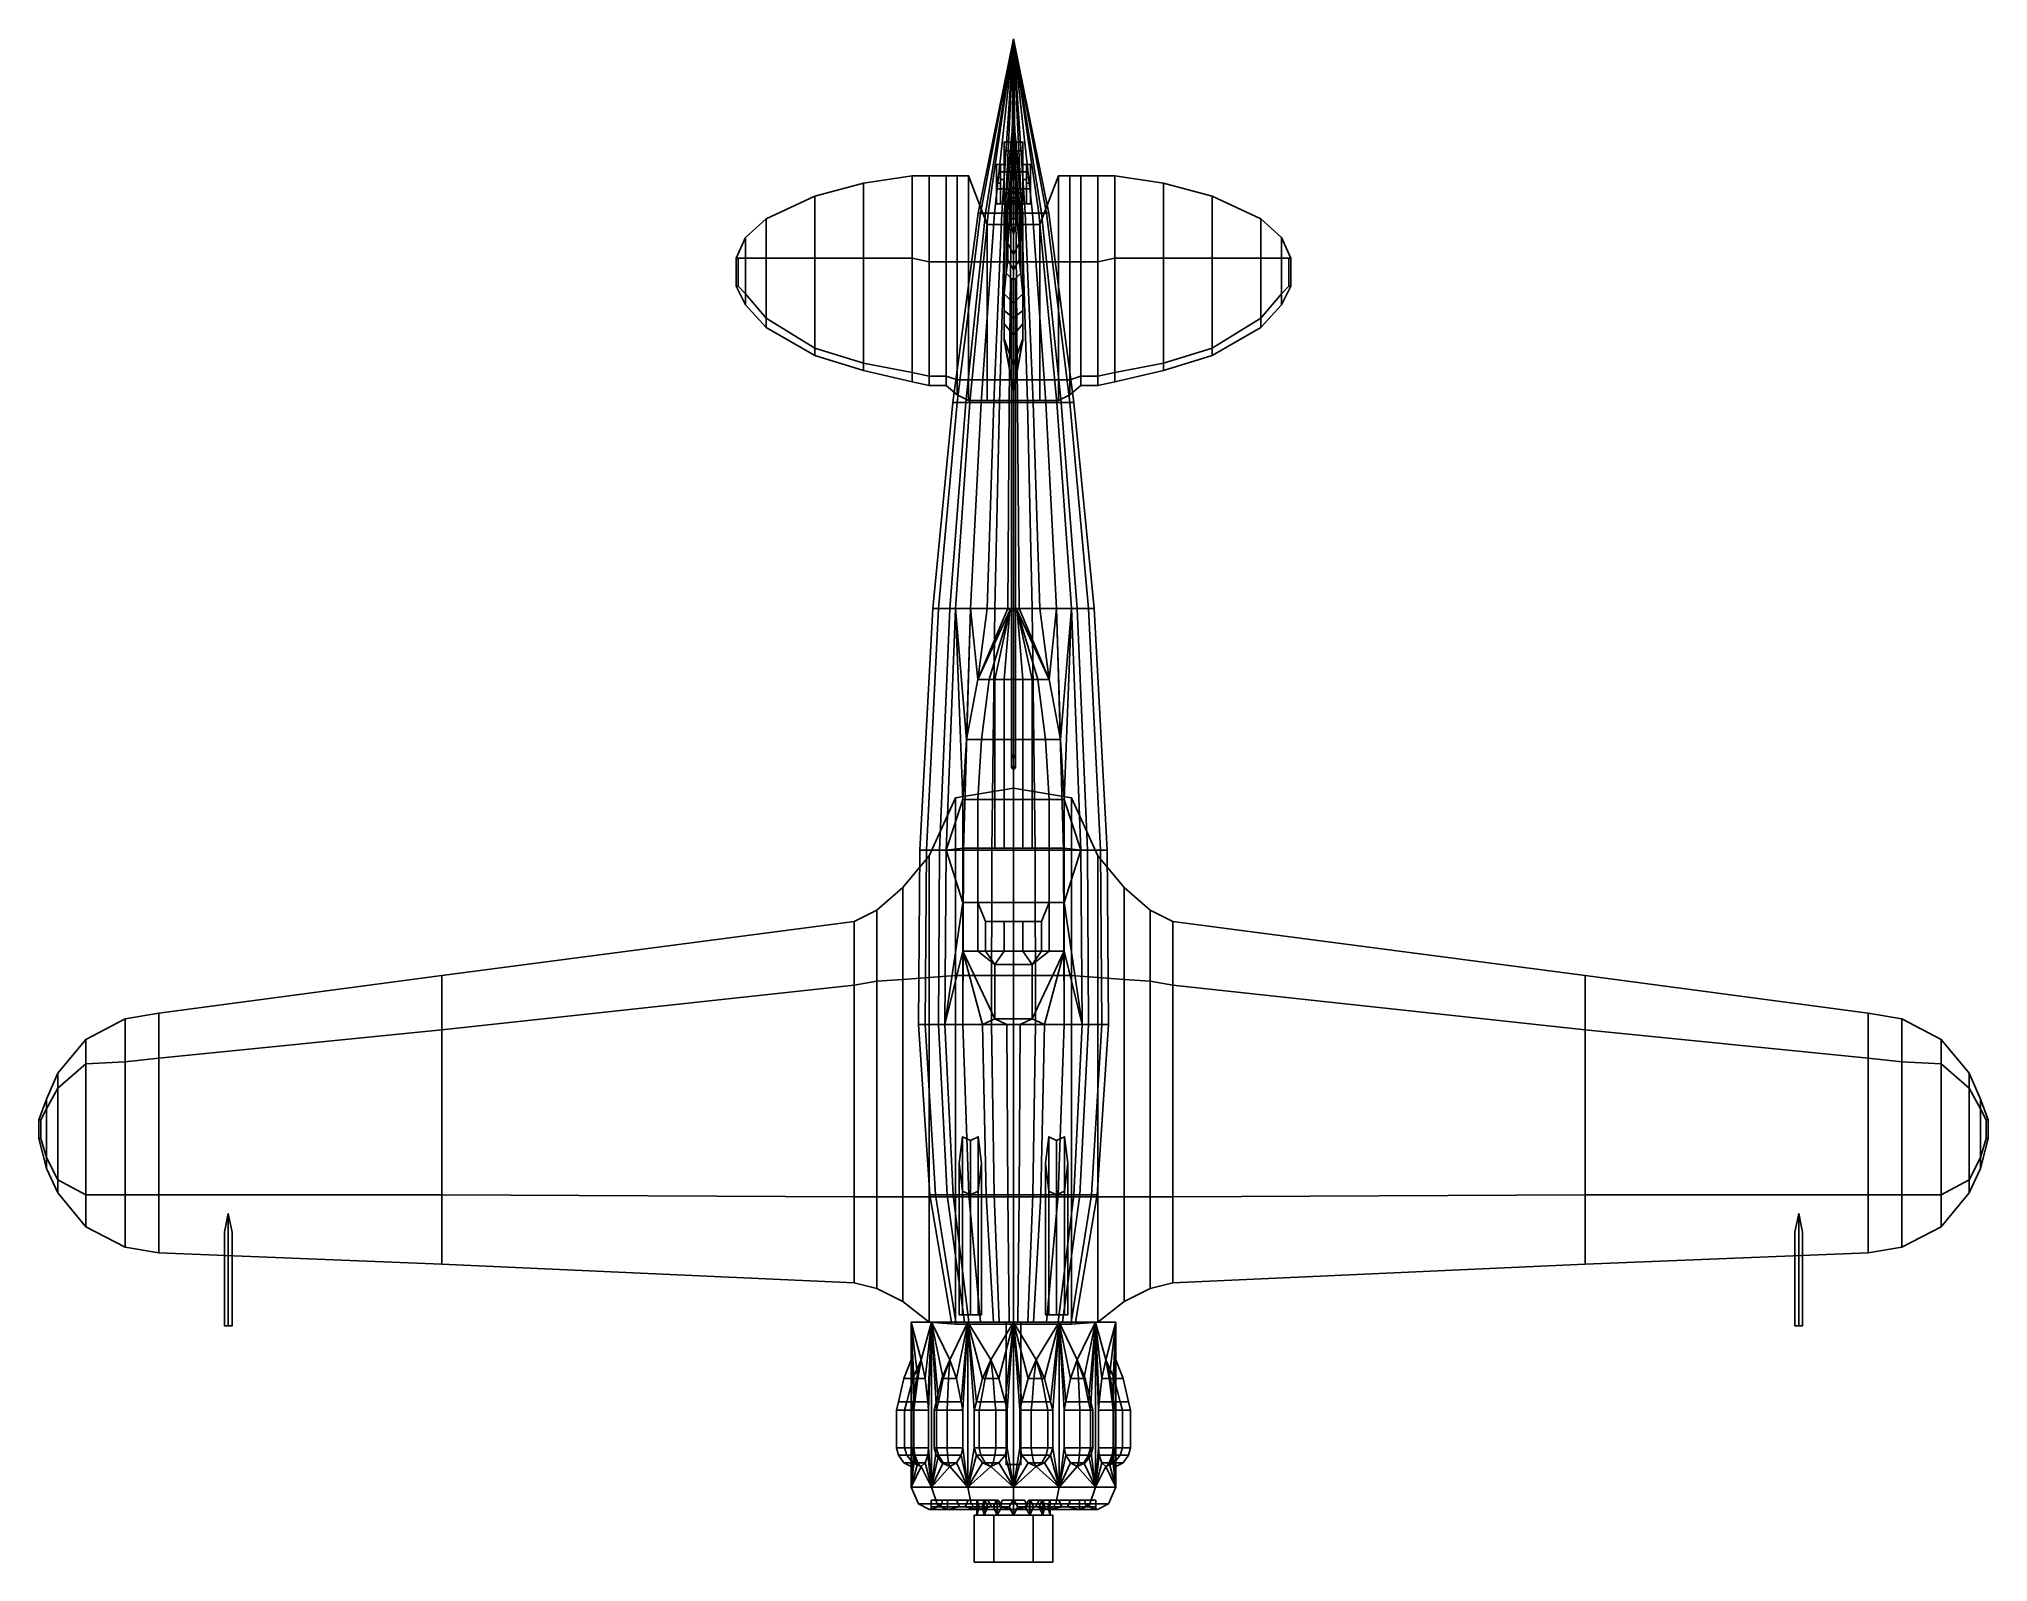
# Model space of a CAD drawing. Header units: millimetres. Extents: x -5.2 to 5.2, y -4.1 to 14.5.
# Drawn here: x -5.2 to 5.2, y -4.07 to 4.07 of the extents above.
import ezdxf

# ---------------------------------------------------------------- set-up
doc = ezdxf.new("R2010")
doc.units = ezdxf.units.MM
for name, color, linetype in [('hull_add', 3, 'Continuous'), ('prop', 1, 'Continuous'), ('w2', 6, 'Continuous'), ('wing', 5, 'Continuous')]:
    doc.layers.add(name, color=color, linetype=linetype)

msp = doc.modelspace()

# ---------------------------------------------------------------- linework, layer by layer
for points in [[(0, 4.065, 0.14), (-0.176, 3.135, 0.065), (-0.189, 3.135, 0.144), (0, 4.065, 0.14)], [(0, 4.065, 0.14), (-0.189, 3.135, 0.144), (-0.189, 3.135, 0.214), (0, 4.065, 0.14)], [(0, 4.065, 0.14), (-0.189, 3.135, 0.214), (-0.176, 3.135, 0.272), (0, 4.065, 0.14)], [(0, 4.065, 0.14), (-0.15, 3.135, 0.003), (-0.176, 3.135, 0.065), (0, 4.065, 0.14)], [(0, 4.065, 0.14), (-0.176, 3.135, 0.272), (-0.136, 3.135, 0.346), (0, 4.065, 0.14)], [(0, 4.065, 0.14), (-0.136, 3.135, -0.014), (-0.15, 3.135, 0.003), (0, 4.065, 0.14)], [(0, 4.065, 0.14), (-0.101, 3.135, -0.05), (-0.136, 3.135, -0.014), (0, 4.065, 0.14)], [(0, 4.065, 0.14), (-0.136, 3.135, 0.346), (-0.101, 3.135, 0.39), (0, 4.065, 0.14)], [(0, 4.065, 0.14), (-0.044, 3.135, -0.076), (-0.101, 3.135, -0.05), (0, 4.065, 0.14)], [(0, 4.065, 0.14), (-0.101, 3.135, 0.39), (-0.062, 3.135, 0.417), (0, 4.065, 0.14)], [(0, 4.065, 0.14), (-0.062, 3.135, 0.417), (-0.013, 3.135, 0.43), (0, 4.065, 0.14)], [(0, 4.065, 0.14), (0, 3.135, -0.08), (-0.044, 3.135, -0.076), (0, 4.065, 0.14)], [(0, 4.065, 0.14), (-0.013, 3.135, 0.43), (0.013, 3.135, 0.43), (0, 4.065, 0.14)], [(0, 4.065, 0.14), (0.189, 3.135, 0.144), (0.176, 3.135, 0.065), (0, 4.065, 0.14)], [(0, 4.065, 0.14), (0.176, 3.135, 0.065), (0.15, 3.135, 0.003), (0, 4.065, 0.14)], [(0, 4.065, 0.14), (0.15, 3.135, 0.003), (0.136, 3.135, -0.014), (0, 4.065, 0.14)], [(0, 4.065, 0.14), (0.136, 3.135, -0.014), (0.101, 3.135, -0.05), (0, 4.065, 0.14)], [(0, 4.065, 0.14), (0.101, 3.135, -0.05), (0.044, 3.135, -0.076), (0, 4.065, 0.14)], [(0, 4.065, 0.14), (0.044, 3.135, -0.076), (0, 3.135, -0.08), (0, 4.065, 0.14)], [(0, 4.065, 0.14), (0.013, 3.135, 0.43), (0.062, 3.135, 0.417), (0, 4.065, 0.14)], [(0, 4.065, 0.14), (0.062, 3.135, 0.417), (0.101, 3.135, 0.39), (0, 4.065, 0.14)], [(0, 4.065, 0.14), (0.101, 3.135, 0.39), (0.136, 3.135, 0.346), (0, 4.065, 0.14)], [(0, 4.065, 0.14), (0.136, 3.135, 0.346), (0.176, 3.135, 0.272), (0, 4.065, 0.14)], [(0, 4.065, 0.14), (0.176, 3.135, 0.272), (0.189, 3.135, 0.214), (0, 4.065, 0.14)], [(0, 4.065, 0.14), (0.189, 3.135, 0.214), (0.189, 3.135, 0.144), (0, 4.065, 0.14)], [(0, 3.635, 0.58), (0, 3.645, 0.31), (-0.05, 3.135, 0.31), (-0.05, 3.135, 0.58)], [(0, 3.645, 0.31), (0, 2.185, 0.31), (-0.05, 2.465, 0.31), (-0.05, 3.135, 0.31)], [(-0.05, 3.135, 0.31), (-0.05, 2.465, 0.31), (0, 2.185, 0.31), (0, 3.645, 0.31)], [(0, 3.645, 0.31), (0, 3.645, 0.24), (-0.05, 3.135, 0.24), (-0.05, 3.135, 0.31)], [(0, 3.645, 0.24), (0, 2.185, 0.24), (0, 2.185, 0.31), (0, 3.645, 0.31)], [(0.05, 3.135, 0.31), (0.05, 3.135, 0.24), (0, 3.645, 0.24), (0, 3.645, 0.31)], [(0, 3.645, 0.31), (0, 2.185, 0.31), (0.05, 2.465, 0.31), (0.05, 3.135, 0.31)], [(0.05, 3.135, 0.58), (0.05, 3.135, 0.31), (0, 3.645, 0.31), (0, 3.635, 0.58)], [(0.05, 3.135, 0.31), (0.05, 2.465, 0.31), (0, 2.185, 0.31), (0, 3.645, 0.31)], [(0, 2.185, 0.31), (0, 2.185, 0.24), (0, 3.645, 0.24), (0, 3.645, 0.31)], [(0, 3.625, 0.78), (0, 3.635, 0.61), (-0.05, 3.135, 0.61), (-0.05, 3.135, 0.78)], [(0, 3.635, 0.61), (0, 3.635, 0.58), (-0.05, 3.135, 0.58), (-0.05, 3.135, 0.61)], [(0, 3.595, 0.95), (0, 3.625, 0.78), (-0.05, 3.135, 0.78), (-0.05, 3.135, 0.95)], [(0, 3.545, 1.12), (0, 3.595, 0.95), (-0.05, 3.135, 0.95), (-0.05, 3.135, 1.12)], [(0, 3.465, 1.31), (0, 3.545, 1.12), (-0.05, 3.135, 1.12), (-0.04, 3.135, 1.31)], [(0.05, 3.135, 0.61), (0.05, 3.135, 0.58), (0, 3.635, 0.58), (0, 3.635, 0.61)], [(0.05, 3.135, 0.78), (0.05, 3.135, 0.61), (0, 3.635, 0.61), (0, 3.625, 0.78)], [(0.05, 3.135, 0.95), (0.05, 3.135, 0.78), (0, 3.625, 0.78), (0, 3.595, 0.95)], [(0.05, 3.135, 1.12), (0.05, 3.135, 0.95), (0, 3.595, 0.95), (0, 3.545, 1.12)], [(0.04, 3.135, 1.31), (0.05, 3.135, 1.12), (0, 3.545, 1.12), (0, 3.465, 1.31)], [(0.05, 3.468, -0.117), (0.05, 3.515, -0.23), (-0.05, 3.515, -0.23), (-0.05, 3.468, -0.117)], [(0.05, 3.515, -0.23), (0.05, 3.468, -0.343), (-0.05, 3.468, -0.343), (-0.05, 3.515, -0.23)], [(-0.05, 3.355, -0.07), (-0.05, 3.468, -0.117), (-0.05, 3.515, -0.23), (-0.05, 3.242, -0.117)], [(-0.05, 3.242, -0.117), (-0.05, 3.515, -0.23), (-0.05, 3.468, -0.343), (-0.05, 3.195, -0.23)], [(0.05, 3.355, -0.07), (0.05, 3.468, -0.117), (-0.05, 3.468, -0.117), (-0.05, 3.355, -0.07)], [(0.05, 3.468, -0.343), (0.05, 3.355, -0.39), (-0.05, 3.355, -0.39), (-0.05, 3.468, -0.343)], [(-0.05, 3.195, -0.23), (-0.05, 3.468, -0.343), (-0.05, 3.355, -0.39), (-0.05, 3.242, -0.343)], [(0, 3.425, 1.39), (0, 3.465, 1.31), (-0.04, 3.135, 1.31), (-0.03, 3.145, 1.39)], [(0.03, 3.145, 1.39), (0.04, 3.135, 1.31), (0, 3.465, 1.31), (0, 3.425, 1.39)], [(0.05, 3.242, -0.117), (0.05, 3.515, -0.23), (0.05, 3.468, -0.117), (0.05, 3.355, -0.07)], [(0.05, 3.195, -0.23), (0.05, 3.468, -0.343), (0.05, 3.515, -0.23), (0.05, 3.242, -0.117)], [(0.05, 3.242, -0.343), (0.05, 3.355, -0.39), (0.05, 3.468, -0.343), (0.05, 3.195, -0.23)], [(-0.09, 3.395, -0.18), (-0.09, 3.325, -0.18), (-0.07, 3.325, -0.18), (-0.07, 3.395, -0.18)], [(-0.07, 3.395, -0.18), (-0.07, 3.395, -0.26), (-0.09, 3.395, -0.26), (-0.09, 3.395, -0.18)], [(-0.07, 3.395, -0.26), (-0.07, 3.295, -0.26), (-0.09, 3.295, -0.26), (-0.09, 3.395, -0.26)], [(-0.09, 3.395, -0.26), (-0.09, 3.295, -0.26), (-0.09, 3.325, -0.18), (-0.09, 3.395, -0.18)], [(-0.07, 3.325, -0.18), (-0.07, 3.295, -0.26), (-0.07, 3.395, -0.26), (-0.07, 3.395, -0.18)], [(-0.05, 3.355, -0.18), (-0.05, 3.395, -0.22), (-0.07, 3.395, -0.22), (-0.07, 3.355, -0.18)], [(-0.05, 3.395, -0.22), (-0.05, 3.355, -0.26), (-0.07, 3.355, -0.26), (-0.07, 3.395, -0.22)], [(-0.05, 3.315, -0.22), (-0.05, 3.355, -0.18), (-0.07, 3.355, -0.18), (-0.07, 3.315, -0.22)], [(-0.05, 3.355, -0.26), (-0.05, 3.315, -0.22), (-0.07, 3.315, -0.22), (-0.07, 3.355, -0.26)], [(0.05, 3.242, -0.117), (0.05, 3.355, -0.07), (-0.05, 3.355, -0.07), (-0.05, 3.242, -0.117)], [(0.05, 3.355, -0.39), (0.05, 3.242, -0.343), (-0.05, 3.242, -0.343), (-0.05, 3.355, -0.39)], [(0, 3.365, 1.47), (0, 3.425, 1.39), (-0.03, 3.145, 1.39), (-0.03, 3.195, 1.47)], [(0, 3.275, 1.55), (0, 3.365, 1.47), (-0.03, 3.195, 1.47), (-0.02, 3.255, 1.55)], [(0.03, 3.195, 1.47), (0.03, 3.145, 1.39), (0, 3.425, 1.39), (0, 3.365, 1.47)], [(0.02, 3.255, 1.55), (0.03, 3.195, 1.47), (0, 3.365, 1.47), (0, 3.275, 1.55)], [(0.07, 3.355, -0.18), (0.07, 3.395, -0.22), (0.05, 3.395, -0.22), (0.05, 3.355, -0.18)], [(0.07, 3.395, -0.22), (0.07, 3.355, -0.26), (0.05, 3.355, -0.26), (0.05, 3.395, -0.22)], [(0.07, 3.315, -0.22), (0.07, 3.355, -0.18), (0.05, 3.355, -0.18), (0.05, 3.315, -0.22)], [(0.07, 3.355, -0.26), (0.07, 3.315, -0.22), (0.05, 3.315, -0.22), (0.05, 3.355, -0.26)], [(0.07, 3.395, -0.26), (0.07, 3.295, -0.26), (0.07, 3.325, -0.18), (0.07, 3.395, -0.18)], [(0.09, 3.395, -0.18), (0.09, 3.395, -0.26), (0.07, 3.395, -0.26), (0.07, 3.395, -0.18)], [(0.09, 3.395, -0.26), (0.09, 3.295, -0.26), (0.07, 3.295, -0.26), (0.07, 3.395, -0.26)], [(0.07, 3.395, -0.18), (0.07, 3.325, -0.18), (0.09, 3.325, -0.18), (0.09, 3.395, -0.18)], [(0.09, 3.325, -0.18), (0.09, 3.295, -0.26), (0.09, 3.395, -0.26), (0.09, 3.395, -0.18)], [(-0.09, 3.325, -0.18), (-0.09, 3.265, -0.09), (-0.07, 3.265, -0.09), (-0.07, 3.325, -0.18)], [(-0.09, 3.295, -0.26), (-0.09, 3.185, -0.14), (-0.09, 3.265, -0.09), (-0.09, 3.325, -0.18)], [(-0.07, 3.295, -0.26), (-0.07, 3.185, -0.14), (-0.09, 3.185, -0.14), (-0.09, 3.295, -0.26)], [(-0.09, 3.265, -0.08), (-0.09, 3.185, -0.08), (0.09, 3.185, -0.08), (0.09, 3.265, -0.08)], [(-0.09, 3.265, -0.09), (-0.09, 3.265, -0.08), (0.09, 3.265, -0.08), (0.09, 3.265, -0.09)], [(-0.09, 3.265, -0.09), (-0.09, 3.185, -0.14), (-0.09, 3.185, -0.08), (-0.09, 3.265, -0.08)], [(-0.07, 3.265, -0.09), (-0.07, 3.185, -0.14), (-0.07, 3.295, -0.26), (-0.07, 3.325, -0.18)], [(0.07, 3.265, -0.09), (0.07, 3.185, -0.09), (-0.07, 3.185, -0.09), (-0.07, 3.265, -0.09)], [(-0.07, 3.265, -0.09), (-0.07, 3.185, -0.09), (-0.07, 3.185, -0.14), (-0.07, 3.265, -0.09)], [(0.05, 3.195, -0.23), (0.05, 3.242, -0.117), (-0.05, 3.242, -0.117), (-0.05, 3.195, -0.23)], [(0.05, 3.242, -0.343), (0.05, 3.195, -0.23), (-0.05, 3.195, -0.23), (-0.05, 3.242, -0.343)], [(-0.03, 3.195, 1.47), (-0.03, 2.975, 1.47), (-0.02, 3.095, 1.55), (-0.02, 3.255, 1.55)], [(0, 3.255, -0.08), (-0.03, 3.225, -0.08), (-0.03, 3.225, -0.03), (0, 3.255, -0.03)], [(-0.03, 3.225, -0.08), (0, 3.195, -0.08), (0, 3.195, -0.03), (-0.03, 3.225, -0.03)], [(0, 3.215, 1.58), (0, 3.275, 1.55), (-0.02, 3.255, 1.55), (-0.01, 3.215, 1.57)], [(-0.02, 3.255, 1.55), (-0.02, 3.095, 1.55), (-0.01, 3.105, 1.57), (-0.01, 3.215, 1.57)], [(0.01, 3.215, 1.57), (0.02, 3.255, 1.55), (0, 3.275, 1.55), (0, 3.215, 1.58)], [(0.03, 3.225, -0.08), (0, 3.255, -0.08), (0, 3.255, -0.03), (0.03, 3.225, -0.03)], [(0, 3.195, -0.08), (0.03, 3.225, -0.08), (0.03, 3.225, -0.03), (0, 3.195, -0.03)], [(0.01, 3.105, 1.57), (0.02, 3.095, 1.55), (0.02, 3.255, 1.55), (0.01, 3.215, 1.57)], [(0.02, 3.095, 1.55), (0.03, 2.975, 1.47), (0.03, 3.195, 1.47), (0.02, 3.255, 1.55)], [(0.07, 3.325, -0.18), (0.07, 3.265, -0.09), (0.09, 3.265, -0.09), (0.09, 3.325, -0.18)], [(0.07, 3.295, -0.26), (0.07, 3.185, -0.14), (0.07, 3.265, -0.09), (0.07, 3.325, -0.18)], [(0.09, 3.295, -0.26), (0.09, 3.185, -0.14), (0.07, 3.185, -0.14), (0.07, 3.295, -0.26)], [(0.07, 3.185, -0.14), (0.07, 3.185, -0.09), (0.07, 3.265, -0.09)], [(0.09, 3.265, -0.09), (0.09, 3.185, -0.14), (0.09, 3.295, -0.26), (0.09, 3.325, -0.18)], [(0.09, 3.265, -0.08), (0.09, 3.185, -0.08), (0.09, 3.185, -0.14), (0.09, 3.265, -0.09)], [(-0.323, 2.125, 0.102), (-0.189, 3.135, 0.144), (-0.176, 3.135, 0.065), (-0.3, 2.125, -0.033)], [(-0.323, 2.125, 0.222), (-0.189, 3.135, 0.214), (-0.189, 3.135, 0.144), (-0.323, 2.125, 0.102)], [(-0.3, 2.125, 0.32), (-0.176, 3.135, 0.272), (-0.189, 3.135, 0.214), (-0.323, 2.125, 0.222)], [(-0.3, 2.125, -0.033), (-0.176, 3.135, 0.065), (-0.15, 3.135, 0.003), (-0.255, 2.125, -0.138)], [(-0.233, 2.125, 0.447), (-0.136, 3.135, 0.346), (-0.176, 3.135, 0.272), (-0.3, 2.125, 0.32)], [(-0.255, 2.125, -0.138), (-0.15, 3.135, 0.003), (-0.136, 3.135, -0.014), (-0.233, 2.125, -0.168)], [(-0.233, 2.125, -0.168), (-0.136, 3.135, -0.014), (-0.101, 3.135, -0.05), (-0.173, 2.125, -0.228)], [(-0.173, 2.125, 0.522), (-0.101, 3.135, 0.39), (-0.136, 3.135, 0.346), (-0.233, 2.125, 0.447)], [(-0.173, 2.125, -0.228), (-0.101, 3.135, -0.05), (-0.044, 3.135, -0.076), (-0.075, 2.125, -0.273)], [(-0.105, 2.125, 0.567), (-0.062, 3.135, 0.417), (-0.101, 3.135, 0.39), (-0.173, 2.125, 0.522)], [(-0.023, 2.125, 0.59), (-0.013, 3.135, 0.43), (-0.062, 3.135, 0.417), (-0.105, 2.125, 0.567)], [(0.07, 3.185, -0.09), (0.09, 3.185, -0.08), (-0.09, 3.185, -0.08), (-0.07, 3.185, -0.09)], [(-0.07, 3.185, -0.14), (-0.07, 3.185, -0.09), (-0.09, 3.185, -0.08), (-0.09, 3.185, -0.14)], [(-0.075, 2.125, -0.273), (-0.044, 3.135, -0.076), (0, 3.135, -0.08), (0, 2.125, -0.28)], [(-0.05, 3.135, 0.95), (-0.05, 2.615, 0.95), (-0.05, 2.705, 1.12), (-0.05, 3.135, 1.12)], [(-0.05, 3.135, 0.31), (-0.05, 2.465, 0.31), (-0.05, 2.455, 0.58), (-0.05, 3.135, 0.58)], [(-0.05, 3.135, 0.24), (-0.05, 2.465, 0.24), (-0.05, 2.465, 0.31), (-0.05, 3.135, 0.31)], [(-0.05, 3.135, 0.61), (-0.05, 2.465, 0.61), (-0.05, 2.545, 0.78), (-0.05, 3.135, 0.78)], [(-0.05, 3.135, 0.58), (-0.05, 2.455, 0.58), (-0.05, 2.465, 0.61), (-0.05, 3.135, 0.61)], [(-0.05, 3.135, 0.78), (-0.05, 2.545, 0.78), (-0.05, 2.615, 0.95), (-0.05, 3.135, 0.95)], [(-0.05, 3.135, 1.12), (-0.05, 2.705, 1.12), (-0.04, 2.815, 1.31), (-0.04, 3.135, 1.31)], [(-0.04, 3.135, 1.31), (-0.04, 2.815, 1.31), (-0.03, 2.885, 1.39), (-0.03, 3.145, 1.39)], [(-0.03, 3.145, 1.39), (-0.03, 2.885, 1.39), (-0.03, 2.975, 1.47), (-0.03, 3.195, 1.47)], [(0.022, 2.125, 0.59), (0.013, 3.135, 0.43), (-0.013, 3.135, 0.43), (-0.023, 2.125, 0.59)], [(-0.01, 3.215, 1.57), (-0.01, 3.105, 1.57), (0, 3.105, 1.58), (0, 3.215, 1.58)], [(0, 3.215, 1.58), (0, 3.105, 1.58), (0.01, 3.105, 1.57), (0.01, 3.215, 1.57)], [(0, 2.125, -0.28), (0, 3.135, -0.08), (0.044, 3.135, -0.076), (0.075, 2.125, -0.273)], [(0.105, 2.125, 0.567), (0.062, 3.135, 0.417), (0.013, 3.135, 0.43), (0.022, 2.125, 0.59)], [(0.03, 2.975, 1.47), (0.03, 2.885, 1.39), (0.03, 3.145, 1.39), (0.03, 3.195, 1.47)], [(0.03, 2.885, 1.39), (0.04, 2.815, 1.31), (0.04, 3.135, 1.31), (0.03, 3.145, 1.39)], [(0.04, 2.815, 1.31), (0.05, 2.705, 1.12), (0.05, 3.135, 1.12), (0.04, 3.135, 1.31)], [(0.075, 2.125, -0.273), (0.044, 3.135, -0.076), (0.101, 3.135, -0.05), (0.172, 2.125, -0.228)], [(0.05, 2.465, 0.31), (0.05, 2.465, 0.24), (0.05, 3.135, 0.24), (0.05, 3.135, 0.31)], [(0.05, 2.455, 0.58), (0.05, 2.465, 0.31), (0.05, 3.135, 0.31), (0.05, 3.135, 0.58)], [(0.05, 2.465, 0.61), (0.05, 2.455, 0.58), (0.05, 3.135, 0.58), (0.05, 3.135, 0.61)], [(0.05, 2.545, 0.78), (0.05, 2.465, 0.61), (0.05, 3.135, 0.61), (0.05, 3.135, 0.78)], [(0.05, 2.615, 0.95), (0.05, 2.545, 0.78), (0.05, 3.135, 0.78), (0.05, 3.135, 0.95)], [(0.05, 2.705, 1.12), (0.05, 2.615, 0.95), (0.05, 3.135, 0.95), (0.05, 3.135, 1.12)], [(0.172, 2.125, 0.522), (0.101, 3.135, 0.39), (0.062, 3.135, 0.417), (0.105, 2.125, 0.567)], [(0.09, 3.185, -0.14), (0.09, 3.185, -0.08), (0.07, 3.185, -0.09), (0.07, 3.185, -0.14)], [(0.172, 2.125, -0.228), (0.101, 3.135, -0.05), (0.136, 3.135, -0.014), (0.232, 2.125, -0.168)], [(0.232, 2.125, 0.447), (0.136, 3.135, 0.346), (0.101, 3.135, 0.39), (0.172, 2.125, 0.522)], [(0.232, 2.125, -0.168), (0.136, 3.135, -0.014), (0.15, 3.135, 0.003), (0.255, 2.125, -0.138)], [(0.3, 2.125, 0.32), (0.176, 3.135, 0.272), (0.136, 3.135, 0.346), (0.232, 2.125, 0.447)], [(0.255, 2.125, -0.138), (0.15, 3.135, 0.003), (0.176, 3.135, 0.065), (0.3, 2.125, -0.033)], [(0.3, 2.125, -0.033), (0.176, 3.135, 0.065), (0.189, 3.135, 0.144), (0.322, 2.125, 0.102)], [(0.322, 2.125, 0.222), (0.189, 3.135, 0.214), (0.176, 3.135, 0.272), (0.3, 2.125, 0.32)], [(0.322, 2.125, 0.102), (0.189, 3.135, 0.144), (0.189, 3.135, 0.214), (0.322, 2.125, 0.222)], [(-0.02, 3.095, 1.55), (-0.03, 2.975, 1.47), (0, 2.915, 1.47), (0, 3.025, 1.55)], [(-0.01, 3.105, 1.57), (-0.02, 3.095, 1.55), (0, 3.025, 1.55), (0, 3.105, 1.58)], [(0, 3.105, 1.58), (0, 3.025, 1.55), (0.02, 3.095, 1.55), (0.01, 3.105, 1.57)], [(0, 3.025, 1.55), (0, 2.915, 1.47), (0.03, 2.975, 1.47), (0.02, 3.095, 1.55)], [(-0.03, 2.975, 1.47), (-0.03, 2.885, 1.39), (0, 2.835, 1.39), (0, 2.915, 1.47)], [(0, 2.915, 1.47), (0, 2.835, 1.39), (0.03, 2.885, 1.39), (0.03, 2.975, 1.47)], [(-0.04, 2.815, 1.31), (-0.05, 2.705, 1.12), (0, 2.655, 1.12), (0, 2.775, 1.31)], [(-0.03, 2.885, 1.39), (-0.04, 2.815, 1.31), (0, 2.775, 1.31), (0, 2.835, 1.39)], [(0, 2.835, 1.39), (0, 2.775, 1.31), (0.04, 2.815, 1.31), (0.03, 2.885, 1.39)], [(0, 2.775, 1.31), (0, 2.655, 1.12), (0.05, 2.705, 1.12), (0.04, 2.815, 1.31)], [(-0.05, 2.705, 1.12), (-0.05, 2.615, 0.95), (0, 2.575, 0.95), (0, 2.655, 1.12)], [(0, 2.655, 1.12), (0, 2.575, 0.95), (0.05, 2.615, 0.95), (0.05, 2.705, 1.12)], [(-0.05, 2.615, 0.95), (-0.05, 2.545, 0.78), (0, 2.485, 0.78), (0, 2.575, 0.95)], [(0, 2.575, 0.95), (0, 2.485, 0.78), (0.05, 2.545, 0.78), (0.05, 2.615, 0.95)], [(-0.05, 2.545, 0.78), (-0.05, 2.465, 0.61), (0, 2.325, 0.61), (0, 2.485, 0.78)], [(0, 2.485, 0.78), (0, 2.325, 0.61), (0.05, 2.465, 0.61), (0.05, 2.545, 0.78)], [(-0.05, 2.455, 0.58), (-0.05, 2.465, 0.31), (0, 2.185, 0.31), (0, 2.185, 0.58)], [(-0.05, 2.465, 0.31), (-0.05, 2.465, 0.24), (0, 2.185, 0.24), (0, 2.185, 0.31)], [(-0.05, 2.465, 0.61), (-0.05, 2.455, 0.58), (0, 2.185, 0.58), (0, 2.325, 0.61)], [(0, 2.185, 0.31), (0, 2.185, 0.24), (0.05, 2.465, 0.24), (0.05, 2.465, 0.31)], [(0, 2.185, 0.58), (0, 2.185, 0.31), (0.05, 2.465, 0.31), (0.05, 2.455, 0.58)], [(0, 2.325, 0.61), (0, 2.185, 0.58), (0.05, 2.455, 0.58), (0.05, 2.465, 0.61)], [(-0.3, 2.125, -0.033), (-0.4, 1.025, -0.1), (-0.43, 1.025, 0.08), (-0.323, 2.125, 0.102)], [(-0.323, 2.125, 0.102), (-0.43, 1.025, 0.08), (-0.43, 1.025, 0.24), (-0.323, 2.125, 0.222)], [(-0.323, 2.125, 0.222), (-0.43, 1.025, 0.24), (-0.4, 1.025, 0.37), (-0.3, 2.125, 0.32)], [(-0.255, 2.125, -0.138), (-0.34, 1.025, -0.24), (-0.4, 1.025, -0.1), (-0.3, 2.125, -0.033)], [(-0.3, 2.125, 0.32), (-0.4, 1.025, 0.37), (-0.31, 1.025, 0.54), (-0.233, 2.125, 0.447)], [(-0.233, 2.125, -0.168), (-0.31, 1.025, -0.28), (-0.34, 1.025, -0.24), (-0.255, 2.125, -0.138)], [(-0.233, 2.125, 0.447), (-0.31, 1.025, 0.54), (-0.23, 1.025, 0.64), (-0.173, 2.125, 0.522)], [(-0.173, 2.125, -0.228), (-0.23, 1.025, -0.36), (-0.31, 1.025, -0.28), (-0.233, 2.125, -0.168)], [(-0.075, 2.125, -0.273), (-0.1, 1.025, -0.42), (-0.23, 1.025, -0.36), (-0.173, 2.125, -0.228)], [(-0.173, 2.125, 0.522), (-0.23, 1.025, 0.64), (-0.14, 1.025, 0.7), (-0.105, 2.125, 0.567)], [(-0.105, 2.125, 0.567), (-0.14, 1.025, 0.7), (-0.03, 1.025, 0.73), (-0.023, 2.125, 0.59)], [(0, 2.125, -0.28), (0, 1.025, -0.43), (-0.1, 1.025, -0.42), (-0.075, 2.125, -0.273)], [(-0.023, 2.125, 0.59), (-0.03, 1.025, 0.73), (0.03, 1.025, 0.73), (0.022, 2.125, 0.59)], [(0.075, 2.125, -0.273), (0.1, 1.025, -0.42), (0, 1.025, -0.43), (0, 2.125, -0.28)], [(0.022, 2.125, 0.59), (0.03, 1.025, 0.73), (0.14, 1.025, 0.7), (0.105, 2.125, 0.567)], [(0.172, 2.125, -0.228), (0.23, 1.025, -0.36), (0.1, 1.025, -0.42), (0.075, 2.125, -0.273)], [(0.105, 2.125, 0.567), (0.14, 1.025, 0.7), (0.23, 1.025, 0.64), (0.172, 2.125, 0.522)], [(0.172, 2.125, 0.522), (0.23, 1.025, 0.64), (0.31, 1.025, 0.54), (0.232, 2.125, 0.447)], [(0.232, 2.125, -0.168), (0.31, 1.025, -0.28), (0.23, 1.025, -0.36), (0.172, 2.125, -0.228)], [(0.255, 2.125, -0.138), (0.34, 1.025, -0.24), (0.31, 1.025, -0.28), (0.232, 2.125, -0.168)], [(0.232, 2.125, 0.447), (0.31, 1.025, 0.54), (0.4, 1.025, 0.37), (0.3, 2.125, 0.32)], [(0.3, 2.125, -0.033), (0.4, 1.025, -0.1), (0.34, 1.025, -0.24), (0.255, 2.125, -0.138)], [(0.322, 2.125, 0.102), (0.43, 1.025, 0.08), (0.4, 1.025, -0.1), (0.3, 2.125, -0.033)], [(0.3, 2.125, 0.32), (0.4, 1.025, 0.37), (0.43, 1.025, 0.24), (0.322, 2.125, 0.222)], [(0.322, 2.125, 0.222), (0.43, 1.025, 0.24), (0.43, 1.025, 0.08), (0.322, 2.125, 0.102)], [(-0.499, -0.265, 0.227), (-0.43, 1.025, 0.24), (-0.43, 1.025, 0.08), (-0.499, -0.265, 0.042)], [(-0.499, -0.265, 0.042), (-0.43, 1.025, 0.08), (-0.4, 1.025, -0.1), (-0.464, -0.265, -0.167)], [(-0.464, -0.265, 0.378), (-0.4, 1.025, 0.37), (-0.43, 1.025, 0.24), (-0.499, -0.265, 0.227)], [(-0.464, -0.265, -0.167), (-0.4, 1.025, -0.1), (-0.34, 1.025, -0.24), (-0.394, -0.265, -0.33)], [(-0.36, -0.265, 0.575), (-0.31, 1.025, 0.54), (-0.4, 1.025, 0.37), (-0.464, -0.265, 0.378)], [(-0.394, -0.265, -0.33), (-0.34, 1.025, -0.24), (-0.31, 1.025, -0.28), (-0.36, -0.265, -0.376)], [(-0.36, -0.265, -0.376), (-0.31, 1.025, -0.28), (-0.23, 1.025, -0.36), (-0.267, -0.265, -0.469)], [(-0.31, 1.025, 0.54), (-0.36, -0.265, 0.575), (-0.36, -0.265, 0.575), (-0.27, 0.005, 0.67)], [(-0.23, 1.025, 0.64), (-0.23, 1.025, 0.64), (-0.31, 1.025, 0.54), (-0.25, 0.325, 0.69)], [(-0.25, 0.325, 0.69), (-0.25, 0.325, 0.69), (-0.31, 1.025, 0.54), (-0.27, 0.005, 0.67)], [(-0.267, -0.265, -0.469), (-0.23, 1.025, -0.36), (-0.1, 1.025, -0.42), (-0.116, -0.265, -0.538)], [(-0.19, 0.645, 0.71), (-0.19, 0.645, 0.71), (-0.23, 1.025, 0.64), (-0.25, 0.325, 0.69)], [(-0.19, 0.645, 0.71), (-0.19, 0.645, 0.71), (-0.14, 1.025, 0.7), (-0.23, 1.025, 0.64)], [(-0.19, 0.645, 0.71), (-0.19, 0.645, 0.71), (-0.02, 1.015, 0.74), (-0.03, 1.025, 0.73)], [(-0.19, 0.645, 0.71), (-0.19, 0.645, 0.71), (-0.03, 1.025, 0.73), (-0.14, 1.025, 0.7)], [(-0.116, -0.265, -0.538), (-0.1, 1.025, -0.42), (0, 1.025, -0.43), (0, -0.265, -0.55)], [(-0.03, 1.025, 0.73), (-0.02, 1.015, 0.74), (0.02, 1.015, 0.74), (0.03, 1.025, 0.73)], [(0, -0.265, -0.55), (0, 1.025, -0.43), (0.1, 1.025, -0.42), (0.116, -0.265, -0.538)], [(0.03, 1.025, 0.73), (0.02, 1.015, 0.74), (0.19, 0.645, 0.71)], [(0.14, 1.025, 0.7), (0.03, 1.025, 0.73), (0.19, 0.645, 0.71)], [(0.116, -0.265, -0.538), (0.1, 1.025, -0.42), (0.23, 1.025, -0.36), (0.267, -0.265, -0.469)], [(0.23, 1.025, 0.64), (0.14, 1.025, 0.7), (0.19, 0.645, 0.71)], [(0.23, 1.025, 0.64), (0.19, 0.645, 0.71), (0.25, 0.325, 0.69)], [(0.267, -0.265, -0.469), (0.23, 1.025, -0.36), (0.31, 1.025, -0.28), (0.36, -0.265, -0.376)], [(0.31, 1.025, 0.54), (0.23, 1.025, 0.64), (0.25, 0.325, 0.69)], [(0.25, 0.325, 0.69), (0.27, 0.005, 0.67), (0.27, 0.005, 0.67), (0.31, 1.025, 0.54)], [(0.27, 0.005, 0.67), (0.36, -0.265, 0.575), (0.36, -0.265, 0.575), (0.31, 1.025, 0.54)], [(0.36, -0.265, -0.376), (0.31, 1.025, -0.28), (0.34, 1.025, -0.24), (0.394, -0.265, -0.33)], [(0.464, -0.265, 0.378), (0.4, 1.025, 0.37), (0.31, 1.025, 0.54), (0.36, -0.265, 0.575)], [(0.394, -0.265, -0.33), (0.34, 1.025, -0.24), (0.4, 1.025, -0.1), (0.464, -0.265, -0.167)], [(0.464, -0.265, -0.167), (0.4, 1.025, -0.1), (0.43, 1.025, 0.08), (0.499, -0.265, 0.042)], [(0.499, -0.265, 0.227), (0.43, 1.025, 0.24), (0.4, 1.025, 0.37), (0.464, -0.265, 0.378)], [(0.499, -0.265, 0.042), (0.43, 1.025, 0.08), (0.43, 1.025, 0.24), (0.499, -0.265, 0.227)], [(-0.27, 0.005, 0.67), (-0.36, -0.265, 0.575), (-0.36, -0.265, 0.575), (-0.27, -0.255, 0.67)], [(0.27, -0.255, 0.67), (0.36, -0.265, 0.575), (0.36, -0.265, 0.575), (0.27, 0.005, 0.67)], [(-0.499, -0.265, 0.042), (-0.507, -1.195, 0.013), (-0.507, -1.195, 0.202), (-0.499, -0.265, 0.227)], [(-0.464, -0.265, -0.167), (-0.472, -1.195, -0.199), (-0.507, -1.195, 0.013), (-0.499, -0.265, 0.042)], [(-0.499, -0.265, 0.227), (-0.507, -1.195, 0.202), (-0.472, -1.195, 0.355), (-0.464, -0.265, 0.378)], [(-0.394, -0.265, -0.33), (-0.401, -1.195, -0.365), (-0.472, -1.195, -0.199), (-0.464, -0.265, -0.167)], [(-0.464, -0.265, 0.378), (-0.472, -1.195, 0.355), (-0.366, -1.195, 0.556), (-0.36, -0.265, 0.575)], [(-0.36, -0.265, -0.376), (-0.366, -1.195, -0.412), (-0.401, -1.195, -0.365), (-0.394, -0.265, -0.33)], [(-0.267, -0.265, -0.469), (-0.271, -1.195, -0.506), (-0.366, -1.195, -0.412), (-0.36, -0.265, -0.376)], [(-0.27, -0.545, 0.67), (-0.36, -0.265, 0.575), (-0.36, -0.265, 0.575), (-0.366, -1.195, 0.556)], [(-0.27, -0.255, 0.67), (-0.36, -0.265, 0.575), (-0.36, -0.265, 0.575), (-0.27, -0.545, 0.67)], [(-0.116, -0.265, -0.538), (-0.118, -1.195, -0.577), (-0.271, -1.195, -0.506), (-0.267, -0.265, -0.469)], [(0, -0.265, -0.55), (0, -1.195, -0.589), (-0.118, -1.195, -0.577), (-0.116, -0.265, -0.538)], [(0.116, -0.265, -0.538), (0.118, -1.195, -0.577), (0, -1.195, -0.589), (0, -0.265, -0.55)], [(0.267, -0.265, -0.469), (0.271, -1.195, -0.506), (0.118, -1.195, -0.577), (0.116, -0.265, -0.538)], [(0.36, -0.265, -0.376), (0.366, -1.195, -0.412), (0.271, -1.195, -0.506), (0.267, -0.265, -0.469)], [(0.27, -0.545, 0.67), (0.36, -0.265, 0.575), (0.36, -0.265, 0.575), (0.27, -0.255, 0.67)], [(0.366, -1.195, 0.556), (0.36, -0.265, 0.575), (0.36, -0.265, 0.575), (0.27, -0.545, 0.67)], [(0.394, -0.265, -0.33), (0.401, -1.195, -0.365), (0.366, -1.195, -0.412), (0.36, -0.265, -0.376)], [(0.36, -0.265, 0.575), (0.366, -1.195, 0.556), (0.472, -1.195, 0.355), (0.464, -0.265, 0.378)], [(0.464, -0.265, -0.167), (0.472, -1.195, -0.199), (0.401, -1.195, -0.365), (0.394, -0.265, -0.33)], [(0.499, -0.265, 0.042), (0.507, -1.195, 0.013), (0.472, -1.195, -0.199), (0.464, -0.265, -0.167)], [(0.464, -0.265, 0.378), (0.472, -1.195, 0.355), (0.507, -1.195, 0.202), (0.499, -0.265, 0.227)], [(0.499, -0.265, 0.227), (0.507, -1.195, 0.202), (0.507, -1.195, 0.013), (0.499, -0.265, 0.042)], [(-0.27, -0.805, 0.67), (-0.27, -0.545, 0.67), (-0.27, -0.545, 0.67), (-0.366, -1.195, 0.556)], [(0.366, -1.195, 0.556), (0.27, -0.545, 0.67), (0.27, -0.545, 0.67), (0.27, -0.805, 0.67)], [(-0.271, -1.195, 0.674), (-0.27, -0.805, 0.67), (-0.27, -0.805, 0.67), (-0.366, -1.195, 0.556)], [(-0.165, -1.195, 0.745), (-0.27, -0.805, 0.67), (-0.27, -0.805, 0.67), (-0.271, -1.195, 0.674)], [(-0.1, -1.165, 0.79), (-0.27, -0.805, 0.67), (-0.27, -0.805, 0.67), (-0.165, -1.195, 0.745)], [(0.165, -1.195, 0.745), (0.27, -0.805, 0.67), (0.27, -0.805, 0.67), (0.1, -1.165, 0.79)], [(0.271, -1.195, 0.674), (0.27, -0.805, 0.67), (0.27, -0.805, 0.67), (0.165, -1.195, 0.745)], [(0.366, -1.195, 0.556), (0.27, -0.805, 0.67), (0.27, -0.805, 0.67), (0.271, -1.195, 0.674)], [(-0.447, -2.105, 0.15), (-0.507, -1.195, 0.202), (-0.507, -1.195, 0.013), (-0.447, -2.105, -0.016)], [(-0.447, -2.105, -0.016), (-0.507, -1.195, 0.013), (-0.472, -1.195, -0.199), (-0.416, -2.105, -0.203)], [(-0.416, -2.105, 0.286), (-0.472, -1.195, 0.355), (-0.507, -1.195, 0.202), (-0.447, -2.105, 0.15)], [(-0.416, -2.105, -0.203), (-0.472, -1.195, -0.199), (-0.401, -1.195, -0.365), (-0.354, -2.105, -0.349)], [(-0.322, -2.105, 0.462), (-0.366, -1.195, 0.556), (-0.472, -1.195, 0.355), (-0.416, -2.105, 0.286)], [(-0.354, -2.105, -0.349), (-0.401, -1.195, -0.365), (-0.366, -1.195, -0.412), (-0.322, -2.105, -0.39)], [(-0.322, -2.105, -0.39), (-0.366, -1.195, -0.412), (-0.271, -1.195, -0.506), (-0.239, -2.105, -0.474)], [(-0.239, -2.105, 0.566), (-0.271, -1.195, 0.674), (-0.366, -1.195, 0.556), (-0.322, -2.105, 0.462)], [(-0.239, -2.105, -0.474), (-0.271, -1.195, -0.506), (-0.118, -1.195, -0.577), (-0.104, -2.105, -0.536)], [(-0.146, -2.105, 0.629), (-0.165, -1.195, 0.745), (-0.271, -1.195, 0.674), (-0.239, -2.105, 0.566)], [(-0.035, -1.195, 0.78), (-0.1, -1.165, 0.79), (-0.1, -1.165, 0.79), (-0.165, -1.195, 0.745)], [(-0.031, -2.105, 0.66), (-0.035, -1.195, 0.78), (-0.165, -1.195, 0.745), (-0.146, -2.105, 0.629)], [(-0.104, -2.105, -0.536), (-0.118, -1.195, -0.577), (0, -1.195, -0.589), (0, -2.105, -0.546)], [(0.035, -1.195, 0.78), (0.1, -1.165, 0.79), (-0.1, -1.165, 0.79), (-0.035, -1.195, 0.78)], [(0.031, -2.105, 0.66), (0.035, -1.195, 0.78), (-0.035, -1.195, 0.78), (-0.031, -2.105, 0.66)], [(0, -2.105, -0.546), (0, -1.195, -0.589), (0.118, -1.195, -0.577), (0.104, -2.105, -0.536)], [(0.146, -2.105, 0.629), (0.165, -1.195, 0.745), (0.035, -1.195, 0.78), (0.031, -2.105, 0.66)], [(0.165, -1.195, 0.745), (0.1, -1.165, 0.79), (0.1, -1.165, 0.79), (0.035, -1.195, 0.78)], [(0.104, -2.105, -0.536), (0.118, -1.195, -0.577), (0.271, -1.195, -0.506), (0.239, -2.105, -0.474)], [(0.239, -2.105, 0.566), (0.271, -1.195, 0.674), (0.165, -1.195, 0.745), (0.146, -2.105, 0.629)], [(0.239, -2.105, -0.474), (0.271, -1.195, -0.506), (0.366, -1.195, -0.412), (0.322, -2.105, -0.39)], [(0.322, -2.105, 0.462), (0.366, -1.195, 0.556), (0.271, -1.195, 0.674), (0.239, -2.105, 0.566)], [(0.322, -2.105, -0.39), (0.366, -1.195, -0.412), (0.401, -1.195, -0.365), (0.354, -2.105, -0.349)], [(0.416, -2.105, 0.286), (0.472, -1.195, 0.355), (0.366, -1.195, 0.556), (0.322, -2.105, 0.462)], [(0.354, -2.105, -0.349), (0.401, -1.195, -0.365), (0.472, -1.195, -0.199), (0.416, -2.105, -0.203)], [(0.416, -2.105, -0.203), (0.472, -1.195, -0.199), (0.507, -1.195, 0.013), (0.447, -2.105, -0.016)], [(0.447, -2.105, 0.15), (0.507, -1.195, 0.202), (0.472, -1.195, 0.355), (0.416, -2.105, 0.286)], [(0.447, -2.105, -0.016), (0.507, -1.195, 0.013), (0.507, -1.195, 0.202), (0.447, -2.105, 0.15)], [(-0.272, -1.795, 0.572), (-0.29, -1.935, 0.53), (-0.29, -2.745, 0.53), (-0.272, -2.745, 0.572)], [(-0.23, -1.815, 0.59), (-0.272, -1.795, 0.572), (-0.272, -2.745, 0.572), (-0.23, -2.745, 0.59)], [(-0.188, -1.795, 0.572), (-0.23, -1.815, 0.59), (-0.23, -2.745, 0.59), (-0.188, -2.745, 0.572)], [(-0.17, -1.935, 0.53), (-0.188, -1.795, 0.572), (-0.188, -2.745, 0.572), (-0.17, -2.745, 0.53)], [(0.188, -1.795, 0.572), (0.17, -1.935, 0.53), (0.17, -2.745, 0.53), (0.188, -2.745, 0.572)], [(0.23, -1.815, 0.59), (0.188, -1.795, 0.572), (0.188, -2.745, 0.572), (0.23, -2.745, 0.59)], [(0.272, -1.795, 0.572), (0.23, -1.815, 0.59), (0.23, -2.745, 0.59), (0.272, -2.745, 0.572)], [(0.29, -1.935, 0.53), (0.272, -1.795, 0.572), (0.272, -2.745, 0.572), (0.29, -2.745, 0.53)], [(-0.29, -1.935, 0.53), (-0.272, -2.085, 0.488), (-0.272, -2.745, 0.488), (-0.29, -2.745, 0.53)], [(-0.188, -2.085, 0.488), (-0.17, -1.935, 0.53), (-0.17, -2.745, 0.53), (-0.188, -2.745, 0.488)], [(0.17, -1.935, 0.53), (0.188, -2.085, 0.488), (0.188, -2.745, 0.488), (0.17, -2.745, 0.53)], [(0.272, -2.085, 0.488), (0.29, -1.935, 0.53), (0.29, -2.745, 0.53), (0.272, -2.745, 0.488)], [(-0.416, -2.105, -0.203), (-0.307, -2.785, -0.187), (-0.33, -2.785, -0.049), (-0.447, -2.105, -0.016)], [(-0.447, -2.105, -0.016), (-0.33, -2.785, -0.049), (-0.33, -2.785, 0.074), (-0.447, -2.105, 0.15)], [(-0.447, -2.105, 0.15), (-0.33, -2.785, 0.074), (-0.307, -2.785, 0.174), (-0.416, -2.105, 0.286)], [(-0.354, -2.105, -0.349), (-0.261, -2.785, -0.294), (-0.307, -2.785, -0.187), (-0.416, -2.105, -0.203)], [(-0.416, -2.105, 0.286), (-0.307, -2.785, 0.174), (-0.238, -2.785, 0.304), (-0.322, -2.105, 0.462)], [(-0.322, -2.105, -0.39), (-0.238, -2.785, -0.325), (-0.261, -2.785, -0.294), (-0.354, -2.105, -0.349)], [(-0.239, -2.105, -0.474), (-0.176, -2.785, -0.386), (-0.238, -2.785, -0.325), (-0.322, -2.105, -0.39)], [(-0.322, -2.105, 0.462), (-0.238, -2.785, 0.304), (-0.176, -2.785, 0.381), (-0.239, -2.105, 0.566)], [(-0.272, -2.085, 0.488), (-0.23, -2.105, 0.47), (-0.23, -2.745, 0.47), (-0.272, -2.745, 0.488)], [(-0.104, -2.105, -0.536), (-0.077, -2.785, -0.432), (-0.176, -2.785, -0.386), (-0.239, -2.105, -0.474)], [(-0.239, -2.105, 0.566), (-0.176, -2.785, 0.381), (-0.107, -2.785, 0.427), (-0.146, -2.105, 0.629)], [(-0.23, -2.105, 0.47), (-0.188, -2.085, 0.488), (-0.188, -2.745, 0.488), (-0.23, -2.745, 0.47)], [(-0.146, -2.105, 0.629), (-0.107, -2.785, 0.427), (-0.023, -2.785, 0.45), (-0.031, -2.105, 0.66)], [(0, -2.105, -0.546), (0, -2.785, -0.44), (-0.077, -2.785, -0.432), (-0.104, -2.105, -0.536)], [(-0.031, -2.105, 0.66), (-0.023, -2.785, 0.45), (0.023, -2.785, 0.45), (0.031, -2.105, 0.66)], [(0.104, -2.105, -0.536), (0.077, -2.785, -0.432), (0, -2.785, -0.44), (0, -2.105, -0.546)], [(0.031, -2.105, 0.66), (0.023, -2.785, 0.45), (0.107, -2.785, 0.427), (0.146, -2.105, 0.629)], [(0.239, -2.105, -0.474), (0.176, -2.785, -0.386), (0.077, -2.785, -0.432), (0.104, -2.105, -0.536)], [(0.146, -2.105, 0.629), (0.107, -2.785, 0.427), (0.176, -2.785, 0.381), (0.239, -2.105, 0.566)], [(0.322, -2.105, -0.39), (0.238, -2.785, -0.325), (0.176, -2.785, -0.386), (0.239, -2.105, -0.474)], [(0.239, -2.105, 0.566), (0.176, -2.785, 0.381), (0.238, -2.785, 0.304), (0.322, -2.105, 0.462)], [(0.188, -2.085, 0.488), (0.23, -2.105, 0.47), (0.23, -2.745, 0.47), (0.188, -2.745, 0.488)], [(0.23, -2.105, 0.47), (0.272, -2.085, 0.488), (0.272, -2.745, 0.488), (0.23, -2.745, 0.47)], [(0.354, -2.105, -0.349), (0.261, -2.785, -0.294), (0.238, -2.785, -0.325), (0.322, -2.105, -0.39)], [(0.322, -2.105, 0.462), (0.238, -2.785, 0.304), (0.307, -2.785, 0.174), (0.416, -2.105, 0.286)], [(0.416, -2.105, -0.203), (0.307, -2.785, -0.187), (0.261, -2.785, -0.294), (0.354, -2.105, -0.349)], [(0.447, -2.105, -0.016), (0.33, -2.785, -0.049), (0.307, -2.785, -0.187), (0.416, -2.105, -0.203)], [(0.416, -2.105, 0.286), (0.307, -2.785, 0.174), (0.33, -2.785, 0.074), (0.447, -2.105, 0.15)], [(0.447, -2.105, 0.15), (0.33, -2.785, 0.074), (0.33, -2.785, -0.049), (0.447, -2.105, -0.016)], [(-0.546, -2.785, 0.125), (-0.546, -2.785, -0.125), (-0.546, -2.985)], [(-0.546, -2.985), (-0.546, -2.785, -0.125), (-0.546, -3.085, -0.045)], [(-0.546, -3.085, -0.045), (-0.546, -2.785, -0.125), (-0.546, -3.21, -0.078)], [(-0.546, -3.21, -0.078), (-0.546, -2.785, -0.125), (-0.546, -3.255, -0.09)], [(-0.546, -3.255, -0.09), (-0.546, -2.785, -0.125), (-0.546, -3.665, -0.125), (-0.546, -3.455, -0.09)], [(-0.546, -2.785, 0.125), (-0.546, -3.255, 0.09), (-0.546, -3.455, 0.09), (-0.546, -3.665, 0.125)], [(-0.546, -2.785, 0.125), (-0.546, -2.985), (-0.546, -3.085, 0.045)], [(-0.546, -2.785, 0.125), (-0.546, -3.085, 0.045), (-0.546, -3.21, 0.078)], [(-0.546, -2.785, 0.125), (-0.546, -3.21, 0.078), (-0.546, -3.255, 0.09)], [(-0.546, -2.785, -0.125), (-0.526, -3.21, -0.167), (-0.531, -3.255, -0.156)], [(-0.546, -2.785, -0.125), (-0.511, -3.085, -0.196), (-0.526, -3.21, -0.167)], [(-0.546, -2.785, -0.125), (-0.492, -2.985, -0.237), (-0.511, -3.085, -0.196)], [(-0.546, -2.785, -0.125), (-0.531, -3.255, -0.156), (-0.531, -3.455, -0.156), (-0.546, -3.665, -0.125)], [(-0.546, -2.785, -0.125), (-0.438, -2.785, -0.349), (-0.492, -2.985, -0.237)], [(-0.531, -3.255, 0.156), (-0.546, -2.785, 0.125), (-0.546, -3.665, 0.125), (-0.531, -3.455, 0.156)], [(-0.526, -3.21, 0.167), (-0.546, -2.785, 0.125), (-0.531, -3.255, 0.156)], [(-0.511, -3.085, 0.196), (-0.546, -2.785, 0.125), (-0.526, -3.21, 0.167)], [(-0.492, -2.985, 0.237), (-0.546, -2.785, 0.125), (-0.511, -3.085, 0.196)], [(-0.438, -2.785, 0.349), (-0.546, -2.785, 0.125), (-0.492, -2.985, 0.237)], [(-0.33, -2.785, -0.049), (-0.546, -2.785, -0.125), (-0.546, -2.785, 0.125), (-0.33, -2.785, 0.074)], [(-0.33, -2.785, 0.074), (-0.546, -2.785, 0.125), (-0.438, -2.785, 0.349), (-0.307, -2.785, 0.174)], [(-0.307, -2.785, -0.187), (-0.438, -2.785, -0.349), (-0.546, -2.785, -0.125), (-0.33, -2.785, -0.049)], [(-0.492, -2.985, -0.237), (-0.438, -2.785, -0.349), (-0.472, -3.085, -0.277)], [(-0.438, -2.785, 0.349), (-0.492, -2.985, 0.237), (-0.472, -3.085, 0.277)], [(-0.472, -3.085, -0.277), (-0.438, -2.785, -0.349), (-0.458, -3.21, -0.307)], [(-0.438, -2.785, 0.349), (-0.472, -3.085, 0.277), (-0.458, -3.21, 0.307)], [(-0.458, -3.21, -0.307), (-0.438, -2.785, -0.349), (-0.453, -3.255, -0.318)], [(-0.438, -2.785, 0.349), (-0.458, -3.21, 0.307), (-0.453, -3.255, 0.318)], [(-0.453, -3.255, -0.318), (-0.438, -2.785, -0.349), (-0.438, -3.665, -0.349), (-0.453, -3.455, -0.318)], [(-0.438, -2.785, 0.349), (-0.453, -3.255, 0.318), (-0.453, -3.455, 0.318), (-0.438, -3.665, 0.349)], [(-0.438, -2.785, -0.349), (-0.401, -3.21, -0.378), (-0.411, -3.255, -0.371)], [(-0.438, -2.785, -0.349), (-0.376, -3.085, -0.399), (-0.401, -3.21, -0.378)], [(-0.438, -2.785, -0.349), (-0.34, -2.985, -0.427), (-0.376, -3.085, -0.399)], [(-0.438, -2.785, -0.349), (-0.411, -3.255, -0.371), (-0.411, -3.455, -0.371), (-0.438, -3.665, -0.349)], [(-0.438, -2.785, -0.349), (-0.243, -2.785, -0.505), (-0.34, -2.985, -0.427)], [(-0.411, -3.255, 0.371), (-0.438, -2.785, 0.349), (-0.438, -3.665, 0.349), (-0.411, -3.455, 0.371)], [(-0.401, -3.21, 0.378), (-0.438, -2.785, 0.349), (-0.411, -3.255, 0.371)], [(-0.376, -3.085, 0.399), (-0.438, -2.785, 0.349), (-0.401, -3.21, 0.378)], [(-0.34, -2.985, 0.427), (-0.438, -2.785, 0.349), (-0.376, -3.085, 0.399)], [(-0.243, -2.785, 0.505), (-0.438, -2.785, 0.349), (-0.34, -2.985, 0.427)], [(-0.307, -2.785, 0.174), (-0.438, -2.785, 0.349), (-0.438, -2.785, 0.349), (-0.238, -2.785, 0.304)], [(-0.238, -2.785, 0.304), (-0.438, -2.785, 0.349), (-0.438, -2.785, 0.349), (-0.243, -2.785, 0.505)], [(-0.261, -2.785, -0.294), (-0.438, -2.785, -0.349), (-0.438, -2.785, -0.349), (-0.307, -2.785, -0.187)], [(-0.238, -2.785, -0.325), (-0.438, -2.785, -0.349), (-0.438, -2.785, -0.349), (-0.261, -2.785, -0.294)], [(-0.243, -2.785, -0.505), (-0.438, -2.785, -0.349), (-0.438, -2.785, -0.349), (-0.238, -2.785, -0.325)], [(-0.34, -2.985, -0.427), (-0.243, -2.785, -0.505), (-0.305, -3.085, -0.455)], [(-0.243, -2.785, 0.505), (-0.34, -2.985, 0.427), (-0.305, -3.085, 0.455)], [(-0.305, -3.085, -0.455), (-0.243, -2.785, -0.505), (-0.279, -3.21, -0.475)], [(-0.243, -2.785, 0.505), (-0.305, -3.085, 0.455), (-0.279, -3.21, 0.475)], [(-0.23, -2.745, 0.59), (-0.272, -2.745, 0.572), (-0.29, -2.745, 0.53), (-0.188, -2.745, 0.572)], [(-0.188, -2.745, 0.572), (-0.29, -2.745, 0.53), (-0.272, -2.745, 0.488), (-0.17, -2.745, 0.53)], [(-0.279, -3.21, -0.475), (-0.243, -2.785, -0.505), (-0.27, -3.255, -0.483)], [(-0.243, -2.785, 0.505), (-0.279, -3.21, 0.475), (-0.27, -3.255, 0.483)], [(-0.17, -2.745, 0.53), (-0.272, -2.745, 0.488), (-0.23, -2.745, 0.47), (-0.188, -2.745, 0.488)], [(-0.27, -3.255, -0.483), (-0.243, -2.785, -0.505), (-0.243, -3.665, -0.505), (-0.27, -3.455, -0.483)], [(-0.243, -2.785, 0.505), (-0.27, -3.255, 0.483), (-0.27, -3.455, 0.483), (-0.243, -3.665, 0.505)], [(-0.243, -2.785, -0.505), (-0.197, -3.21, -0.515), (-0.209, -3.255, -0.512)], [(-0.243, -2.785, -0.505), (-0.165, -3.085, -0.522), (-0.197, -3.21, -0.515)], [(-0.243, -2.785, -0.505), (-0.121, -2.985, -0.532), (-0.165, -3.085, -0.522)], [(-0.243, -2.785, -0.505), (-0.209, -3.255, -0.512), (-0.209, -3.455, -0.512), (-0.243, -3.665, -0.505)], [(-0.243, -2.785, -0.505), (0, -2.785, -0.56), (-0.121, -2.985, -0.532)], [(-0.209, -3.255, 0.512), (-0.243, -2.785, 0.505), (-0.243, -3.665, 0.505), (-0.209, -3.455, 0.512)], [(-0.197, -3.21, 0.515), (-0.243, -2.785, 0.505), (-0.209, -3.255, 0.512)], [(-0.165, -3.085, 0.522), (-0.243, -2.785, 0.505), (-0.197, -3.21, 0.515)], [(-0.121, -2.985, 0.532), (-0.243, -2.785, 0.505), (-0.165, -3.085, 0.522)], [(0, -2.785, 0.56), (-0.243, -2.785, 0.505), (-0.121, -2.985, 0.532)], [(-0.176, -2.785, 0.381), (-0.238, -2.785, 0.304), (-0.238, -2.785, 0.304), (-0.243, -2.785, 0.505)], [(-0.107, -2.785, 0.427), (-0.176, -2.785, 0.381), (-0.176, -2.785, 0.381), (-0.243, -2.785, 0.505)], [(-0.107, -2.785, 0.427), (-0.243, -2.785, 0.505), (0, -2.785, 0.56), (-0.023, -2.785, 0.45)], [(-0.243, -2.785, -0.505), (-0.238, -2.785, -0.325), (-0.238, -2.785, -0.325), (-0.176, -2.785, -0.386)], [(-0.243, -2.785, -0.505), (-0.077, -2.785, -0.432), (-0.077, -2.785, -0.432), (0, -2.785, -0.56)], [(-0.243, -2.785, -0.505), (-0.176, -2.785, -0.386), (-0.176, -2.785, -0.386), (-0.077, -2.785, -0.432)], [(-0.121, -2.985, -0.532), (0, -2.785, -0.56), (-0.078, -3.085, -0.542)], [(0, -2.785, 0.56), (-0.121, -2.985, 0.532), (-0.078, -3.085, 0.542)], [(-0.078, -3.085, -0.542), (0, -2.785, -0.56), (-0.045, -3.21, -0.55)], [(0, -2.785, 0.56), (-0.078, -3.085, 0.542), (-0.045, -3.21, 0.55)], [(-0.077, -2.785, -0.432), (0, -2.785, -0.44), (0, -2.785, -0.44), (0, -2.785, -0.56)], [(-0.045, -3.21, -0.55), (0, -2.785, -0.56), (-0.034, -3.255, -0.552)], [(0, -2.785, 0.56), (-0.045, -3.21, 0.55), (-0.034, -3.255, 0.552)], [(-0.04, -2.785, -0.68), (-0.04, -3.545, -0.68), (-0.04, -3.545, -0.551), (-0.04, -2.785, -0.551)], [(0, -2.785, -0.56), (0.04, -2.785, -0.68), (-0.04, -2.785, -0.68), (-0.04, -2.785, -0.551)], [(0.04, -2.785, -0.68), (0.04, -3.545, -0.68), (-0.04, -3.545, -0.68), (-0.04, -2.785, -0.68)], [(-0.034, -3.255, -0.552), (0, -2.785, -0.56), (0, -3.665, -0.56), (-0.034, -3.455, -0.552)], [(0, -2.785, 0.56), (-0.034, -3.255, 0.552), (-0.034, -3.455, 0.552), (0, -3.665, 0.56)], [(-0.023, -2.785, 0.45), (0, -2.785, 0.56), (0, -2.785, 0.56), (0.023, -2.785, 0.45)], [(0, -2.785, -0.56), (0.045, -3.21, -0.55), (0.034, -3.255, -0.552)], [(0, -2.785, -0.56), (0.078, -3.085, -0.542), (0.045, -3.21, -0.55)], [(0, -2.785, -0.56), (0.121, -2.985, -0.532), (0.078, -3.085, -0.542)], [(0, -2.785, -0.56), (0.034, -3.255, -0.552), (0.034, -3.455, -0.552), (0, -3.665, -0.56)], [(0, -2.785, -0.56), (0.243, -2.785, -0.505), (0.121, -2.985, -0.532)], [(0.034, -3.255, 0.552), (0, -2.785, 0.56), (0, -3.665, 0.56), (0.034, -3.455, 0.552)], [(0.045, -3.21, 0.55), (0, -2.785, 0.56), (0.034, -3.255, 0.552)], [(0.078, -3.085, 0.542), (0, -2.785, 0.56), (0.045, -3.21, 0.55)], [(0.121, -2.985, 0.532), (0, -2.785, 0.56), (0.078, -3.085, 0.542)], [(0.243, -2.785, 0.505), (0, -2.785, 0.56), (0.121, -2.985, 0.532)], [(0.023, -2.785, 0.45), (0, -2.785, 0.56), (0.243, -2.785, 0.505), (0.107, -2.785, 0.427)], [(0.04, -2.785, -0.551), (0.04, -2.785, -0.68), (0.04, -2.785, -0.68), (0, -2.785, -0.56)], [(0.077, -2.785, -0.432), (0.243, -2.785, -0.505), (0.243, -2.785, -0.505), (0, -2.785, -0.56)], [(0, -2.785, -0.44), (0.077, -2.785, -0.432), (0.077, -2.785, -0.432), (0, -2.785, -0.56)], [(0.04, -3.545, -0.551), (0.04, -3.545, -0.68), (0.04, -2.785, -0.68), (0.04, -2.785, -0.551)], [(0.243, -2.785, 0.505), (0.176, -2.785, 0.381), (0.176, -2.785, 0.381), (0.107, -2.785, 0.427)], [(0.121, -2.985, -0.532), (0.243, -2.785, -0.505), (0.165, -3.085, -0.522)], [(0.243, -2.785, 0.505), (0.121, -2.985, 0.532), (0.165, -3.085, 0.522)], [(0.165, -3.085, -0.522), (0.243, -2.785, -0.505), (0.197, -3.21, -0.515)], [(0.243, -2.785, 0.505), (0.165, -3.085, 0.522), (0.197, -3.21, 0.515)], [(0.272, -2.745, 0.572), (0.17, -2.745, 0.53), (0.188, -2.745, 0.488), (0.29, -2.745, 0.53)], [(0.23, -2.745, 0.59), (0.188, -2.745, 0.572), (0.17, -2.745, 0.53), (0.272, -2.745, 0.572)], [(0.243, -2.785, 0.505), (0.238, -2.785, 0.304), (0.238, -2.785, 0.304), (0.176, -2.785, 0.381)], [(0.176, -2.785, -0.386), (0.238, -2.785, -0.325), (0.238, -2.785, -0.325), (0.243, -2.785, -0.505)], [(0.29, -2.745, 0.53), (0.188, -2.745, 0.488), (0.23, -2.745, 0.47), (0.272, -2.745, 0.488)], [(0.197, -3.21, -0.515), (0.243, -2.785, -0.505), (0.209, -3.255, -0.512)], [(0.243, -2.785, 0.505), (0.197, -3.21, 0.515), (0.209, -3.255, 0.512)], [(0.209, -3.255, -0.512), (0.243, -2.785, -0.505), (0.243, -3.665, -0.505), (0.209, -3.455, -0.512)], [(0.243, -2.785, 0.505), (0.209, -3.255, 0.512), (0.209, -3.455, 0.512), (0.243, -3.665, 0.505)], [(0.238, -2.785, 0.304), (0.438, -2.785, 0.349), (0.438, -2.785, 0.349), (0.307, -2.785, 0.174)], [(0.243, -2.785, 0.505), (0.438, -2.785, 0.349), (0.438, -2.785, 0.349), (0.238, -2.785, 0.304)], [(0.261, -2.785, -0.294), (0.438, -2.785, -0.349), (0.438, -2.785, -0.349), (0.238, -2.785, -0.325)], [(0.238, -2.785, -0.325), (0.438, -2.785, -0.349), (0.438, -2.785, -0.349), (0.243, -2.785, -0.505)], [(0.243, -2.785, -0.505), (0.279, -3.21, -0.475), (0.27, -3.255, -0.483)], [(0.243, -2.785, -0.505), (0.305, -3.085, -0.455), (0.279, -3.21, -0.475)], [(0.243, -2.785, -0.505), (0.34, -2.985, -0.427), (0.305, -3.085, -0.455)], [(0.243, -2.785, -0.505), (0.27, -3.255, -0.483), (0.27, -3.455, -0.483), (0.243, -3.665, -0.505)], [(0.243, -2.785, -0.505), (0.438, -2.785, -0.349), (0.34, -2.985, -0.427)], [(0.27, -3.255, 0.483), (0.243, -2.785, 0.505), (0.243, -3.665, 0.505), (0.27, -3.455, 0.483)], [(0.279, -3.21, 0.475), (0.243, -2.785, 0.505), (0.27, -3.255, 0.483)], [(0.305, -3.085, 0.455), (0.243, -2.785, 0.505), (0.279, -3.21, 0.475)], [(0.34, -2.985, 0.427), (0.243, -2.785, 0.505), (0.305, -3.085, 0.455)], [(0.438, -2.785, 0.349), (0.243, -2.785, 0.505), (0.34, -2.985, 0.427)], [(0.307, -2.785, -0.187), (0.438, -2.785, -0.349), (0.438, -2.785, -0.349), (0.261, -2.785, -0.294)], [(0.307, -2.785, 0.174), (0.438, -2.785, 0.349), (0.546, -2.785, 0.125), (0.33, -2.785, 0.074)], [(0.33, -2.785, -0.049), (0.546, -2.785, -0.125), (0.438, -2.785, -0.349), (0.307, -2.785, -0.187)], [(0.33, -2.785, 0.074), (0.546, -2.785, 0.125), (0.546, -2.785, -0.125), (0.33, -2.785, -0.049)], [(0.34, -2.985, -0.427), (0.438, -2.785, -0.349), (0.376, -3.085, -0.399)], [(0.438, -2.785, 0.349), (0.34, -2.985, 0.427), (0.376, -3.085, 0.399)], [(0.376, -3.085, -0.399), (0.438, -2.785, -0.349), (0.401, -3.21, -0.378)], [(0.438, -2.785, 0.349), (0.376, -3.085, 0.399), (0.401, -3.21, 0.378)], [(0.401, -3.21, -0.378), (0.438, -2.785, -0.349), (0.411, -3.255, -0.371)], [(0.438, -2.785, 0.349), (0.401, -3.21, 0.378), (0.411, -3.255, 0.371)], [(0.411, -3.255, -0.371), (0.438, -2.785, -0.349), (0.438, -3.665, -0.349), (0.411, -3.455, -0.371)], [(0.438, -2.785, 0.349), (0.411, -3.255, 0.371), (0.411, -3.455, 0.371), (0.438, -3.665, 0.349)], [(0.438, -2.785, -0.349), (0.458, -3.21, -0.307), (0.453, -3.255, -0.318)], [(0.438, -2.785, -0.349), (0.472, -3.085, -0.277), (0.458, -3.21, -0.307)], [(0.438, -2.785, -0.349), (0.492, -2.985, -0.237), (0.472, -3.085, -0.277)], [(0.438, -2.785, -0.349), (0.453, -3.255, -0.318), (0.453, -3.455, -0.318), (0.438, -3.665, -0.349)], [(0.438, -2.785, -0.349), (0.546, -2.785, -0.125), (0.492, -2.985, -0.237)], [(0.453, -3.255, 0.318), (0.438, -2.785, 0.349), (0.438, -3.665, 0.349), (0.453, -3.455, 0.318)], [(0.458, -3.21, 0.307), (0.438, -2.785, 0.349), (0.453, -3.255, 0.318)], [(0.472, -3.085, 0.277), (0.438, -2.785, 0.349), (0.458, -3.21, 0.307)], [(0.492, -2.985, 0.237), (0.438, -2.785, 0.349), (0.472, -3.085, 0.277)], [(0.546, -2.785, 0.125), (0.438, -2.785, 0.349), (0.492, -2.985, 0.237)], [(0.492, -2.985, -0.237), (0.546, -2.785, -0.125), (0.511, -3.085, -0.196)], [(0.546, -2.785, 0.125), (0.492, -2.985, 0.237), (0.511, -3.085, 0.196)], [(0.511, -3.085, -0.196), (0.546, -2.785, -0.125), (0.526, -3.21, -0.167)], [(0.546, -2.785, 0.125), (0.511, -3.085, 0.196), (0.526, -3.21, 0.167)], [(0.526, -3.21, -0.167), (0.546, -2.785, -0.125), (0.531, -3.255, -0.156)], [(0.546, -2.785, 0.125), (0.526, -3.21, 0.167), (0.531, -3.255, 0.156)], [(0.531, -3.255, -0.156), (0.546, -2.785, -0.125), (0.546, -3.665, -0.125), (0.531, -3.455, -0.156)], [(0.546, -2.785, 0.125), (0.531, -3.255, 0.156), (0.531, -3.455, 0.156), (0.546, -3.665, 0.125)], [(0.546, -2.785, -0.125), (0.546, -3.21, -0.078), (0.546, -3.255, -0.09)], [(0.546, -2.785, -0.125), (0.546, -3.085, -0.045), (0.546, -3.21, -0.078)], [(0.546, -2.785, -0.125), (0.546, -2.985), (0.546, -3.085, -0.045)], [(0.546, -2.785, -0.125), (0.546, -3.255, -0.09), (0.546, -3.455, -0.09), (0.546, -3.665, -0.125)], [(0.546, -3.255, 0.09), (0.546, -2.785, 0.125), (0.546, -3.665, 0.125), (0.546, -3.455, 0.09)], [(0.546, -3.21, 0.078), (0.546, -2.785, 0.125), (0.546, -3.255, 0.09)], [(0.546, -3.085, 0.045), (0.546, -2.785, 0.125), (0.546, -3.21, 0.078)], [(0.546, -2.985), (0.546, -2.785, 0.125), (0.546, -3.085, 0.045)], [(0.546, -2.785, -0.125), (0.546, -2.785, 0.125), (0.546, -2.985)], [(-0.546, -3.455, -0.09), (-0.546, -3.455, -0.09), (-0.546, -3.665, -0.125), (-0.546, -3.495, -0.078)], [(-0.546, -3.455, 0.09), (-0.546, -3.455, 0.09), (-0.546, -3.495, 0.078), (-0.546, -3.665, 0.125)], [(-0.531, -3.455, -0.156), (-0.531, -3.455, -0.156), (-0.526, -3.495, -0.167), (-0.546, -3.665, -0.125)], [(-0.531, -3.455, 0.156), (-0.531, -3.455, 0.156), (-0.546, -3.665, 0.125), (-0.526, -3.495, 0.167)], [(-0.546, -3.495, -0.078), (-0.546, -3.495, -0.078), (-0.546, -3.665, -0.125), (-0.546, -3.535, -0.045)], [(-0.546, -3.495, 0.078), (-0.546, -3.495, 0.078), (-0.546, -3.535, 0.045), (-0.546, -3.665, 0.125)], [(-0.526, -3.495, -0.167), (-0.526, -3.495, -0.167), (-0.511, -3.535, -0.196), (-0.546, -3.665, -0.125)], [(-0.526, -3.495, 0.167), (-0.526, -3.495, 0.167), (-0.546, -3.665, 0.125), (-0.511, -3.535, 0.196)], [(-0.546, -3.535, -0.045), (-0.546, -3.535, -0.045), (-0.546, -3.665, -0.125), (-0.546, -3.555)], [(-0.546, -3.535, 0.045), (-0.546, -3.535, 0.045), (-0.546, -3.555), (-0.546, -3.665, 0.125)], [(-0.511, -3.535, -0.196), (-0.511, -3.535, -0.196), (-0.492, -3.555, -0.237), (-0.546, -3.665, -0.125)], [(-0.511, -3.535, 0.196), (-0.511, -3.535, 0.196), (-0.546, -3.665, 0.125), (-0.492, -3.555, 0.237)], [(-0.472, -3.535, -0.277), (-0.472, -3.535, -0.277), (-0.438, -3.665, -0.349), (-0.492, -3.555, -0.237)], [(-0.472, -3.535, 0.277), (-0.472, -3.535, 0.277), (-0.492, -3.555, 0.237), (-0.438, -3.665, 0.349)], [(-0.458, -3.495, -0.307), (-0.458, -3.495, -0.307), (-0.438, -3.665, -0.349), (-0.472, -3.535, -0.277)], [(-0.458, -3.495, 0.307), (-0.458, -3.495, 0.307), (-0.472, -3.535, 0.277), (-0.438, -3.665, 0.349)], [(-0.453, -3.455, -0.318), (-0.453, -3.455, -0.318), (-0.438, -3.665, -0.349), (-0.458, -3.495, -0.307)], [(-0.453, -3.455, 0.318), (-0.453, -3.455, 0.318), (-0.458, -3.495, 0.307), (-0.438, -3.665, 0.349)], [(-0.411, -3.455, -0.371), (-0.411, -3.455, -0.371), (-0.401, -3.495, -0.378), (-0.438, -3.665, -0.349)], [(-0.411, -3.455, 0.371), (-0.411, -3.455, 0.371), (-0.438, -3.665, 0.349), (-0.401, -3.495, 0.378)], [(-0.401, -3.495, -0.378), (-0.401, -3.495, -0.378), (-0.376, -3.535, -0.399), (-0.438, -3.665, -0.349)], [(-0.401, -3.495, 0.378), (-0.401, -3.495, 0.378), (-0.438, -3.665, 0.349), (-0.376, -3.535, 0.399)], [(-0.376, -3.535, -0.399), (-0.376, -3.535, -0.399), (-0.34, -3.555, -0.427), (-0.438, -3.665, -0.349)], [(-0.376, -3.535, 0.399), (-0.376, -3.535, 0.399), (-0.438, -3.665, 0.349), (-0.34, -3.555, 0.427)], [(-0.305, -3.535, -0.455), (-0.305, -3.535, -0.455), (-0.243, -3.665, -0.505), (-0.34, -3.555, -0.427)], [(-0.305, -3.535, 0.455), (-0.305, -3.535, 0.455), (-0.34, -3.555, 0.427), (-0.243, -3.665, 0.505)], [(-0.279, -3.495, -0.475), (-0.279, -3.495, -0.475), (-0.243, -3.665, -0.505), (-0.305, -3.535, -0.455)], [(-0.279, -3.495, 0.475), (-0.279, -3.495, 0.475), (-0.305, -3.535, 0.455), (-0.243, -3.665, 0.505)], [(-0.27, -3.455, -0.483), (-0.27, -3.455, -0.483), (-0.243, -3.665, -0.505), (-0.279, -3.495, -0.475)], [(-0.27, -3.455, 0.483), (-0.27, -3.455, 0.483), (-0.279, -3.495, 0.475), (-0.243, -3.665, 0.505)], [(-0.209, -3.455, -0.512), (-0.209, -3.455, -0.512), (-0.197, -3.495, -0.515), (-0.243, -3.665, -0.505)], [(-0.209, -3.455, 0.512), (-0.209, -3.455, 0.512), (-0.243, -3.665, 0.505), (-0.197, -3.495, 0.515)], [(-0.197, -3.495, -0.515), (-0.197, -3.495, -0.515), (-0.165, -3.535, -0.522), (-0.243, -3.665, -0.505)], [(-0.197, -3.495, 0.515), (-0.197, -3.495, 0.515), (-0.243, -3.665, 0.505), (-0.165, -3.535, 0.522)], [(-0.165, -3.535, -0.522), (-0.165, -3.535, -0.522), (-0.121, -3.555, -0.532), (-0.243, -3.665, -0.505)], [(-0.165, -3.535, 0.522), (-0.165, -3.535, 0.522), (-0.243, -3.665, 0.505), (-0.121, -3.555, 0.532)], [(-0.078, -3.535, -0.542), (-0.078, -3.535, -0.542), (0, -3.665, -0.56), (-0.121, -3.555, -0.532)], [(-0.078, -3.535, 0.542), (-0.078, -3.535, 0.542), (-0.121, -3.555, 0.532), (0, -3.665, 0.56)], [(-0.045, -3.495, -0.55), (-0.045, -3.495, -0.55), (0, -3.665, -0.56), (-0.078, -3.535, -0.542)], [(-0.045, -3.495, 0.55), (-0.045, -3.495, 0.55), (-0.078, -3.535, 0.542), (0, -3.665, 0.56)], [(-0.034, -3.455, -0.552), (-0.034, -3.455, -0.552), (0, -3.665, -0.56), (-0.045, -3.495, -0.55)], [(-0.034, -3.455, 0.552), (-0.034, -3.455, 0.552), (-0.045, -3.495, 0.55), (0, -3.665, 0.56)], [(0.034, -3.455, -0.552), (0.034, -3.455, -0.552), (0.045, -3.495, -0.55), (0, -3.665, -0.56)], [(0.034, -3.455, 0.552), (0.034, -3.455, 0.552), (0, -3.665, 0.56), (0.045, -3.495, 0.55)], [(0.045, -3.495, -0.55), (0.045, -3.495, -0.55), (0.078, -3.535, -0.542), (0, -3.665, -0.56)], [(0.045, -3.495, 0.55), (0.045, -3.495, 0.55), (0, -3.665, 0.56), (0.078, -3.535, 0.542)], [(0.078, -3.535, -0.542), (0.078, -3.535, -0.542), (0.121, -3.555, -0.532), (0, -3.665, -0.56)], [(0.078, -3.535, 0.542), (0.078, -3.535, 0.542), (0, -3.665, 0.56), (0.121, -3.555, 0.532)], [(0.165, -3.535, -0.522), (0.165, -3.535, -0.522), (0.243, -3.665, -0.505), (0.121, -3.555, -0.532)], [(0.165, -3.535, 0.522), (0.165, -3.535, 0.522), (0.121, -3.555, 0.532), (0.243, -3.665, 0.505)], [(0.197, -3.495, -0.515), (0.197, -3.495, -0.515), (0.243, -3.665, -0.505), (0.165, -3.535, -0.522)], [(0.197, -3.495, 0.515), (0.197, -3.495, 0.515), (0.165, -3.535, 0.522), (0.243, -3.665, 0.505)], [(0.209, -3.455, -0.512), (0.209, -3.455, -0.512), (0.243, -3.665, -0.505), (0.197, -3.495, -0.515)], [(0.209, -3.455, 0.512), (0.209, -3.455, 0.512), (0.197, -3.495, 0.515), (0.243, -3.665, 0.505)], [(0.27, -3.455, -0.483), (0.27, -3.455, -0.483), (0.279, -3.495, -0.475), (0.243, -3.665, -0.505)], [(0.27, -3.455, 0.483), (0.27, -3.455, 0.483), (0.243, -3.665, 0.505), (0.279, -3.495, 0.475)], [(0.279, -3.495, -0.475), (0.279, -3.495, -0.475), (0.305, -3.535, -0.455), (0.243, -3.665, -0.505)], [(0.279, -3.495, 0.475), (0.279, -3.495, 0.475), (0.243, -3.665, 0.505), (0.305, -3.535, 0.455)], [(0.305, -3.535, -0.455), (0.305, -3.535, -0.455), (0.34, -3.555, -0.427), (0.243, -3.665, -0.505)], [(0.305, -3.535, 0.455), (0.305, -3.535, 0.455), (0.243, -3.665, 0.505), (0.34, -3.555, 0.427)], [(0.376, -3.535, -0.399), (0.376, -3.535, -0.399), (0.438, -3.665, -0.349), (0.34, -3.555, -0.427)], [(0.376, -3.535, 0.399), (0.376, -3.535, 0.399), (0.34, -3.555, 0.427), (0.438, -3.665, 0.349)], [(0.401, -3.495, -0.378), (0.401, -3.495, -0.378), (0.438, -3.665, -0.349), (0.376, -3.535, -0.399)], [(0.401, -3.495, 0.378), (0.401, -3.495, 0.378), (0.376, -3.535, 0.399), (0.438, -3.665, 0.349)], [(0.411, -3.455, -0.371), (0.411, -3.455, -0.371), (0.438, -3.665, -0.349), (0.401, -3.495, -0.378)], [(0.411, -3.455, 0.371), (0.411, -3.455, 0.371), (0.401, -3.495, 0.378), (0.438, -3.665, 0.349)], [(0.453, -3.455, -0.318), (0.453, -3.455, -0.318), (0.458, -3.495, -0.307), (0.438, -3.665, -0.349)], [(0.453, -3.455, 0.318), (0.453, -3.455, 0.318), (0.438, -3.665, 0.349), (0.458, -3.495, 0.307)], [(0.458, -3.495, -0.307), (0.458, -3.495, -0.307), (0.472, -3.535, -0.277), (0.438, -3.665, -0.349)], [(0.458, -3.495, 0.307), (0.458, -3.495, 0.307), (0.438, -3.665, 0.349), (0.472, -3.535, 0.277)], [(0.472, -3.535, -0.277), (0.472, -3.535, -0.277), (0.492, -3.555, -0.237), (0.438, -3.665, -0.349)], [(0.472, -3.535, 0.277), (0.472, -3.535, 0.277), (0.438, -3.665, 0.349), (0.492, -3.555, 0.237)], [(0.511, -3.535, -0.196), (0.511, -3.535, -0.196), (0.546, -3.665, -0.125), (0.492, -3.555, -0.237)], [(0.511, -3.535, 0.196), (0.511, -3.535, 0.196), (0.492, -3.555, 0.237), (0.546, -3.665, 0.125)], [(0.526, -3.495, -0.167), (0.526, -3.495, -0.167), (0.546, -3.665, -0.125), (0.511, -3.535, -0.196)], [(0.526, -3.495, 0.167), (0.526, -3.495, 0.167), (0.511, -3.535, 0.196), (0.546, -3.665, 0.125)], [(0.531, -3.455, -0.156), (0.531, -3.455, -0.156), (0.546, -3.665, -0.125), (0.526, -3.495, -0.167)], [(0.531, -3.455, 0.156), (0.531, -3.455, 0.156), (0.526, -3.495, 0.167), (0.546, -3.665, 0.125)], [(0.546, -3.455, -0.09), (0.546, -3.455, -0.09), (0.546, -3.495, -0.078), (0.546, -3.665, -0.125)], [(0.546, -3.455, 0.09), (0.546, -3.455, 0.09), (0.546, -3.665, 0.125), (0.546, -3.495, 0.078)], [(0.546, -3.495, -0.078), (0.546, -3.495, -0.078), (0.546, -3.535, -0.045), (0.546, -3.665, -0.125)], [(0.546, -3.495, 0.078), (0.546, -3.495, 0.078), (0.546, -3.665, 0.125), (0.546, -3.535, 0.045)], [(0.546, -3.535, -0.045), (0.546, -3.535, -0.045), (0.546, -3.555), (0.546, -3.665, -0.125)], [(0.546, -3.535, 0.045), (0.546, -3.535, 0.045), (0.546, -3.665, 0.125), (0.546, -3.555)], [(-0.546, -3.555), (-0.546, -3.555), (-0.546, -3.665, -0.125), (-0.546, -3.665, 0.125)], [(-0.492, -3.555, -0.237), (-0.492, -3.555, -0.237), (-0.438, -3.665, -0.349), (-0.546, -3.665, -0.125)], [(-0.492, -3.555, 0.237), (-0.492, -3.555, 0.237), (-0.546, -3.665, 0.125), (-0.438, -3.665, 0.349)], [(-0.34, -3.555, -0.427), (-0.34, -3.555, -0.427), (-0.243, -3.665, -0.505), (-0.438, -3.665, -0.349)], [(-0.34, -3.555, 0.427), (-0.34, -3.555, 0.427), (-0.438, -3.665, 0.349), (-0.243, -3.665, 0.505)], [(-0.121, -3.555, -0.532), (-0.121, -3.555, -0.532), (0, -3.665, -0.56), (-0.243, -3.665, -0.505)], [(-0.121, -3.555, 0.532), (-0.121, -3.555, 0.532), (-0.243, -3.665, 0.505), (0, -3.665, 0.56)], [(-0.04, -3.545, -0.551), (-0.04, -3.545, -0.68), (0.04, -3.545, -0.68), (0.04, -3.545, -0.551)], [(0.121, -3.555, -0.532), (0.121, -3.555, -0.532), (0.243, -3.665, -0.505), (0, -3.665, -0.56)], [(0.121, -3.555, 0.532), (0.121, -3.555, 0.532), (0, -3.665, 0.56), (0.243, -3.665, 0.505)], [(0.34, -3.555, -0.427), (0.34, -3.555, -0.427), (0.438, -3.665, -0.349), (0.243, -3.665, -0.505)], [(0.34, -3.555, 0.427), (0.34, -3.555, 0.427), (0.243, -3.665, 0.505), (0.438, -3.665, 0.349)], [(0.492, -3.555, -0.237), (0.492, -3.555, -0.237), (0.546, -3.665, -0.125), (0.438, -3.665, -0.349)], [(0.492, -3.555, 0.237), (0.492, -3.555, 0.237), (0.438, -3.665, 0.349), (0.546, -3.665, 0.125)], [(0.546, -3.555), (0.546, -3.555), (0.546, -3.665, 0.125), (0.546, -3.665, -0.125)], [(-0.438, -3.665, 0.349), (-0.546, -3.665, 0.125), (-0.507, -3.755, 0.116), (-0.407, -3.755, 0.324)], [(-0.546, -3.665, 0.125), (-0.546, -3.665, -0.125), (-0.507, -3.755, -0.116), (-0.507, -3.755, 0.116)], [(-0.546, -3.665, -0.125), (-0.438, -3.665, -0.349), (-0.407, -3.755, -0.324), (-0.507, -3.755, -0.116)], [(-0.195, -3.735, -0.04), (-0.195, -3.77, -0.02), (-0.439, -3.77, -0.02), (-0.439, -3.735, -0.04)], [(-0.195, -3.77, 0.02), (-0.195, -3.735, 0.04), (-0.439, -3.735, 0.04), (-0.439, -3.77, 0.02)], [(-0.439, -3.735, 0.04), (-0.439, -3.735, 0.1), (-0.439, -3.785, 0.1), (-0.439, -3.77, 0.02)], [(-0.439, -3.735, -0.1), (-0.439, -3.735, -0.04), (-0.439, -3.77, -0.02), (-0.439, -3.785, -0.1)], [(-0.195, -3.735, -0.045), (-0.195, -3.735, -0.04), (-0.439, -3.735, -0.04), (-0.439, -3.735, -0.1)], [(-0.195, -3.735, 0.04), (-0.195, -3.735, 0.045), (-0.439, -3.735, 0.1), (-0.439, -3.735, 0.04)], [(-0.193, -3.735, -0.049), (-0.195, -3.735, -0.045), (-0.439, -3.735, -0.1), (-0.413, -3.735, -0.154)], [(-0.413, -3.735, -0.154), (-0.439, -3.735, -0.1), (-0.439, -3.785, -0.1), (-0.404, -3.77, -0.172)], [(-0.195, -3.735, 0.045), (-0.193, -3.735, 0.049), (-0.413, -3.735, 0.154), (-0.439, -3.735, 0.1)], [(-0.439, -3.735, 0.1), (-0.413, -3.735, 0.154), (-0.404, -3.77, 0.172), (-0.439, -3.785, 0.1)], [(-0.243, -3.665, 0.505), (-0.438, -3.665, 0.349), (-0.407, -3.755, 0.324), (-0.226, -3.755, 0.469)], [(-0.438, -3.665, -0.349), (-0.243, -3.665, -0.505), (-0.226, -3.755, -0.469), (-0.407, -3.755, -0.324)], [(-0.184, -3.77, -0.067), (-0.193, -3.735, -0.049), (-0.413, -3.735, -0.154), (-0.404, -3.77, -0.172)], [(-0.193, -3.735, 0.049), (-0.184, -3.77, 0.067), (-0.404, -3.77, 0.172), (-0.413, -3.735, 0.154)], [(-0.352, -3.735, -0.281), (-0.378, -3.735, -0.226), (-0.387, -3.77, -0.208), (-0.352, -3.785, -0.281)], [(-0.158, -3.735, -0.121), (-0.167, -3.77, -0.103), (-0.387, -3.77, -0.208), (-0.378, -3.735, -0.226)], [(-0.378, -3.735, 0.226), (-0.352, -3.735, 0.281), (-0.352, -3.785, 0.281), (-0.387, -3.77, 0.208)], [(-0.167, -3.77, 0.103), (-0.158, -3.735, 0.121), (-0.378, -3.735, 0.226), (-0.387, -3.77, 0.208)], [(-0.156, -3.735, -0.125), (-0.158, -3.735, -0.121), (-0.378, -3.735, -0.226), (-0.352, -3.735, -0.281)], [(-0.158, -3.735, 0.121), (-0.156, -3.735, 0.125), (-0.352, -3.735, 0.281), (-0.378, -3.735, 0.226)], [(-0.153, -3.735, -0.128), (-0.156, -3.735, -0.125), (-0.352, -3.735, -0.281), (-0.305, -3.735, -0.318)], [(-0.305, -3.735, -0.318), (-0.352, -3.735, -0.281), (-0.352, -3.785, -0.281), (-0.289, -3.77, -0.331)], [(-0.156, -3.735, 0.125), (-0.153, -3.735, 0.128), (-0.305, -3.735, 0.318), (-0.352, -3.735, 0.281)], [(-0.352, -3.735, 0.281), (-0.305, -3.735, 0.318), (-0.289, -3.77, 0.331), (-0.352, -3.785, 0.281)], [(-0.137, -3.77, -0.14), (-0.153, -3.735, -0.128), (-0.305, -3.735, -0.318), (-0.289, -3.77, -0.331)], [(-0.153, -3.735, 0.128), (-0.137, -3.77, 0.14), (-0.289, -3.77, 0.331), (-0.305, -3.735, 0.318)], [(-0.195, -3.735, -0.405), (-0.242, -3.735, -0.368), (-0.258, -3.77, -0.355), (-0.195, -3.785, -0.405)], [(-0.09, -3.735, -0.177), (-0.106, -3.77, -0.165), (-0.258, -3.77, -0.355), (-0.242, -3.735, -0.368)], [(-0.242, -3.735, 0.368), (-0.195, -3.735, 0.405), (-0.195, -3.785, 0.405), (-0.258, -3.77, 0.355)], [(-0.106, -3.77, 0.165), (-0.09, -3.735, 0.177), (-0.242, -3.735, 0.368), (-0.258, -3.77, 0.355)], [(0, -3.665, 0.56), (-0.243, -3.665, 0.505), (-0.226, -3.755, 0.469), (0, -3.755, 0.52)], [(-0.243, -3.665, -0.505), (0, -3.665, -0.56), (0, -3.755, -0.52), (-0.226, -3.755, -0.469)], [(-0.087, -3.735, -0.18), (-0.09, -3.735, -0.177), (-0.242, -3.735, -0.368), (-0.195, -3.735, -0.405)], [(-0.09, -3.735, 0.177), (-0.087, -3.735, 0.18), (-0.195, -3.735, 0.405), (-0.242, -3.735, 0.368)], [(-0.195, -3.735, 0.045), (-0.195, -3.735, 0.04), (-0.195, -3.77, 0.02), (-0.195, -3.815, 0.045)], [(-0.195, -3.735, -0.04), (-0.195, -3.735, -0.045), (-0.195, -3.815, -0.045), (-0.195, -3.77, -0.02)], [(-0.195, -3.735, -0.045), (-0.193, -3.735, -0.049), (-0.184, -3.77, -0.067), (-0.195, -3.815, -0.045)], [(-0.082, -3.735, -0.181), (-0.087, -3.735, -0.18), (-0.195, -3.735, -0.405), (-0.137, -3.735, -0.419)], [(-0.137, -3.735, -0.419), (-0.195, -3.735, -0.405), (-0.195, -3.785, -0.405), (-0.117, -3.77, -0.423)], [(-0.087, -3.735, 0.18), (-0.082, -3.735, 0.181), (-0.137, -3.735, 0.419), (-0.195, -3.735, 0.405)], [(-0.195, -3.735, 0.405), (-0.137, -3.735, 0.419), (-0.117, -3.77, 0.423), (-0.195, -3.785, 0.405)], [(-0.193, -3.735, 0.049), (-0.195, -3.735, 0.045), (-0.195, -3.815, 0.045), (-0.184, -3.77, 0.067)], [(-0.158, -3.735, -0.121), (-0.156, -3.735, -0.125), (-0.156, -3.815, -0.125), (-0.167, -3.77, -0.103)], [(-0.156, -3.735, 0.125), (-0.158, -3.735, 0.121), (-0.167, -3.77, 0.103), (-0.156, -3.815, 0.125)], [(-0.156, -3.735, -0.125), (-0.153, -3.735, -0.128), (-0.137, -3.77, -0.14), (-0.156, -3.815, -0.125)], [(-0.153, -3.735, 0.128), (-0.156, -3.735, 0.125), (-0.156, -3.815, 0.125), (-0.137, -3.77, 0.14)], [(-0.063, -3.77, -0.186), (-0.082, -3.735, -0.181), (-0.137, -3.735, -0.419), (-0.117, -3.77, -0.423)], [(-0.082, -3.735, 0.181), (-0.063, -3.77, 0.186), (-0.117, -3.77, 0.423), (-0.137, -3.735, 0.419)], [(-0.09, -3.735, -0.177), (-0.087, -3.735, -0.18), (-0.087, -3.815, -0.18), (-0.106, -3.77, -0.165)], [(-0.087, -3.735, 0.18), (-0.09, -3.735, 0.177), (-0.106, -3.77, 0.165), (-0.087, -3.815, 0.18)], [(-0.087, -3.735, -0.18), (-0.082, -3.735, -0.181), (-0.063, -3.77, -0.186), (-0.087, -3.815, -0.18)], [(-0.082, -3.735, 0.181), (-0.087, -3.735, 0.18), (-0.087, -3.815, 0.18), (-0.063, -3.77, 0.186)], [(0, -3.735, -0.45), (-0.059, -3.735, -0.437), (-0.078, -3.77, -0.432), (0, -3.785, -0.45)], [(-0.004, -3.735, -0.199), (-0.024, -3.77, -0.195), (-0.078, -3.77, -0.432), (-0.059, -3.735, -0.437)], [(-0.059, -3.735, 0.437), (0, -3.735, 0.45), (0, -3.785, 0.45), (-0.078, -3.77, 0.432)], [(-0.024, -3.77, 0.195), (-0.004, -3.735, 0.199), (-0.059, -3.735, 0.437), (-0.078, -3.77, 0.432)], [(0, -3.735, -0.2), (-0.004, -3.735, -0.199), (-0.059, -3.735, -0.437), (0, -3.735, -0.45)], [(-0.004, -3.735, 0.199), (0, -3.735, 0.2), (0, -3.735, 0.45), (-0.059, -3.735, 0.437)], [(-0.004, -3.735, -0.199), (0, -3.735, -0.2), (0, -3.815, -0.2), (-0.024, -3.77, -0.195)], [(0, -3.735, 0.2), (-0.004, -3.735, 0.199), (-0.024, -3.77, 0.195), (0, -3.815, 0.2)], [(0, -3.665, -0.56), (0.243, -3.665, -0.505), (0.226, -3.755, -0.469), (0, -3.755, -0.52)], [(0.243, -3.665, 0.505), (0, -3.665, 0.56), (0, -3.755, 0.52), (0.226, -3.755, 0.469)], [(0.004, -3.735, -0.199), (0, -3.735, -0.2), (0, -3.735, -0.45), (0.059, -3.735, -0.437)], [(0, -3.735, -0.2), (0.004, -3.735, -0.199), (0.024, -3.77, -0.195), (0, -3.815, -0.2)], [(0.059, -3.735, -0.437), (0, -3.735, -0.45), (0, -3.785, -0.45), (0.078, -3.77, -0.432)], [(0, -3.735, 0.2), (0.004, -3.735, 0.199), (0.059, -3.735, 0.437), (0, -3.735, 0.45)], [(0.004, -3.735, 0.199), (0, -3.735, 0.2), (0, -3.815, 0.2), (0.024, -3.77, 0.195)], [(0, -3.735, 0.45), (0.059, -3.735, 0.437), (0.078, -3.77, 0.432), (0, -3.785, 0.45)], [(0.024, -3.77, -0.195), (0.004, -3.735, -0.199), (0.059, -3.735, -0.437), (0.078, -3.77, -0.432)], [(0.004, -3.735, 0.199), (0.024, -3.77, 0.195), (0.078, -3.77, 0.432), (0.059, -3.735, 0.437)], [(0.082, -3.735, -0.181), (0.087, -3.735, -0.18), (0.087, -3.815, -0.18), (0.063, -3.77, -0.186)], [(0.082, -3.735, -0.181), (0.063, -3.77, -0.186), (0.117, -3.77, -0.423), (0.137, -3.735, -0.419)], [(0.087, -3.735, 0.18), (0.082, -3.735, 0.181), (0.063, -3.77, 0.186), (0.087, -3.815, 0.18)], [(0.063, -3.77, 0.186), (0.082, -3.735, 0.181), (0.137, -3.735, 0.419), (0.117, -3.77, 0.423)], [(0.087, -3.735, -0.18), (0.082, -3.735, -0.181), (0.137, -3.735, -0.419), (0.195, -3.735, -0.405)], [(0.082, -3.735, 0.181), (0.087, -3.735, 0.18), (0.195, -3.735, 0.405), (0.137, -3.735, 0.419)], [(0.09, -3.735, -0.177), (0.087, -3.735, -0.18), (0.195, -3.735, -0.405), (0.242, -3.735, -0.368)], [(0.087, -3.735, -0.18), (0.09, -3.735, -0.177), (0.106, -3.77, -0.165), (0.087, -3.815, -0.18)], [(0.087, -3.735, 0.18), (0.09, -3.735, 0.177), (0.242, -3.735, 0.368), (0.195, -3.735, 0.405)], [(0.09, -3.735, 0.177), (0.087, -3.735, 0.18), (0.087, -3.815, 0.18), (0.106, -3.77, 0.165)], [(0.106, -3.77, -0.165), (0.09, -3.735, -0.177), (0.242, -3.735, -0.368), (0.258, -3.77, -0.355)], [(0.09, -3.735, 0.177), (0.106, -3.77, 0.165), (0.258, -3.77, 0.355), (0.242, -3.735, 0.368)], [(0.195, -3.735, -0.405), (0.137, -3.735, -0.419), (0.117, -3.77, -0.423), (0.195, -3.785, -0.405)], [(0.137, -3.735, 0.419), (0.195, -3.735, 0.405), (0.195, -3.785, 0.405), (0.117, -3.77, 0.423)], [(0.153, -3.735, -0.128), (0.156, -3.735, -0.125), (0.156, -3.815, -0.125), (0.137, -3.77, -0.14)], [(0.153, -3.735, -0.128), (0.137, -3.77, -0.14), (0.289, -3.77, -0.331), (0.305, -3.735, -0.318)], [(0.156, -3.735, 0.125), (0.153, -3.735, 0.128), (0.137, -3.77, 0.14), (0.156, -3.815, 0.125)], [(0.137, -3.77, 0.14), (0.153, -3.735, 0.128), (0.305, -3.735, 0.318), (0.289, -3.77, 0.331)], [(0.156, -3.735, -0.125), (0.153, -3.735, -0.128), (0.305, -3.735, -0.318), (0.352, -3.735, -0.281)], [(0.153, -3.735, 0.128), (0.156, -3.735, 0.125), (0.352, -3.735, 0.281), (0.305, -3.735, 0.318)], [(0.158, -3.735, -0.121), (0.156, -3.735, -0.125), (0.352, -3.735, -0.281), (0.378, -3.735, -0.226)], [(0.156, -3.735, -0.125), (0.158, -3.735, -0.121), (0.167, -3.77, -0.103), (0.156, -3.815, -0.125)], [(0.156, -3.735, 0.125), (0.158, -3.735, 0.121), (0.378, -3.735, 0.226), (0.352, -3.735, 0.281)], [(0.158, -3.735, 0.121), (0.156, -3.735, 0.125), (0.156, -3.815, 0.125), (0.167, -3.77, 0.103)], [(0.167, -3.77, -0.103), (0.158, -3.735, -0.121), (0.378, -3.735, -0.226), (0.387, -3.77, -0.208)], [(0.158, -3.735, 0.121), (0.167, -3.77, 0.103), (0.387, -3.77, 0.208), (0.378, -3.735, 0.226)], [(0.193, -3.735, -0.049), (0.195, -3.735, -0.045), (0.195, -3.815, -0.045), (0.184, -3.77, -0.067)], [(0.193, -3.735, -0.049), (0.184, -3.77, -0.067), (0.404, -3.77, -0.172), (0.413, -3.735, -0.154)], [(0.195, -3.735, 0.045), (0.193, -3.735, 0.049), (0.184, -3.77, 0.067), (0.195, -3.815, 0.045)], [(0.184, -3.77, 0.067), (0.193, -3.735, 0.049), (0.413, -3.735, 0.154), (0.404, -3.77, 0.172)], [(0.195, -3.735, -0.045), (0.193, -3.735, -0.049), (0.413, -3.735, -0.154), (0.439, -3.735, -0.1)], [(0.193, -3.735, 0.049), (0.195, -3.735, 0.045), (0.439, -3.735, 0.1), (0.413, -3.735, 0.154)], [(0.242, -3.735, -0.368), (0.195, -3.735, -0.405), (0.195, -3.785, -0.405), (0.258, -3.77, -0.355)], [(0.195, -3.735, -0.04), (0.195, -3.735, -0.045), (0.439, -3.735, -0.1), (0.439, -3.735, -0.04)], [(0.195, -3.735, 0.045), (0.195, -3.735, 0.04), (0.439, -3.735, 0.04), (0.439, -3.735, 0.1)], [(0.195, -3.735, 0.04), (0.195, -3.735, 0.045), (0.195, -3.815, 0.045), (0.195, -3.77, 0.02)], [(0.195, -3.735, -0.045), (0.195, -3.735, -0.04), (0.195, -3.77, -0.02), (0.195, -3.815, -0.045)], [(0.195, -3.77, -0.02), (0.195, -3.735, -0.04), (0.439, -3.735, -0.04), (0.439, -3.77, -0.02)], [(0.195, -3.735, 0.04), (0.195, -3.77, 0.02), (0.439, -3.77, 0.02), (0.439, -3.735, 0.04)], [(0.195, -3.735, 0.405), (0.242, -3.735, 0.368), (0.258, -3.77, 0.355), (0.195, -3.785, 0.405)], [(0.243, -3.665, -0.505), (0.438, -3.665, -0.349), (0.407, -3.755, -0.324), (0.226, -3.755, -0.469)], [(0.438, -3.665, 0.349), (0.243, -3.665, 0.505), (0.226, -3.755, 0.469), (0.407, -3.755, 0.324)], [(0.352, -3.735, -0.281), (0.305, -3.735, -0.318), (0.289, -3.77, -0.331), (0.352, -3.785, -0.281)], [(0.305, -3.735, 0.318), (0.352, -3.735, 0.281), (0.352, -3.785, 0.281), (0.289, -3.77, 0.331)], [(0.378, -3.735, -0.226), (0.352, -3.735, -0.281), (0.352, -3.785, -0.281), (0.387, -3.77, -0.208)], [(0.352, -3.735, 0.281), (0.378, -3.735, 0.226), (0.387, -3.77, 0.208), (0.352, -3.785, 0.281)], [(0.439, -3.735, -0.1), (0.413, -3.735, -0.154), (0.404, -3.77, -0.172), (0.439, -3.785, -0.1)], [(0.413, -3.735, 0.154), (0.439, -3.735, 0.1), (0.439, -3.785, 0.1), (0.404, -3.77, 0.172)], [(0.438, -3.665, -0.349), (0.546, -3.665, -0.125), (0.507, -3.755, -0.116), (0.407, -3.755, -0.324)], [(0.546, -3.665, 0.125), (0.438, -3.665, 0.349), (0.407, -3.755, 0.324), (0.507, -3.755, 0.116)], [(0.439, -3.735, 0.1), (0.439, -3.735, 0.04), (0.439, -3.77, 0.02), (0.439, -3.785, 0.1)], [(0.439, -3.735, -0.04), (0.439, -3.735, -0.1), (0.439, -3.785, -0.1), (0.439, -3.77, -0.02)], [(0.546, -3.665, -0.125), (0.546, -3.665, 0.125), (0.507, -3.755, 0.116), (0.507, -3.755, -0.116)], [(-0.407, -3.755, 0.324), (-0.507, -3.755, 0.116), (-0.448, -3.785, 0.102), (-0.36, -3.785, 0.287)], [(-0.507, -3.755, 0.116), (-0.507, -3.755, -0.116), (-0.448, -3.785, -0.102), (-0.448, -3.785, 0.102)], [(-0.507, -3.755, -0.116), (-0.407, -3.755, -0.324), (-0.36, -3.785, -0.287), (-0.448, -3.785, -0.102)], [(-0.36, -3.785, 0.287), (-0.448, -3.785, 0.102), (-0.439, -3.785, 0.1), (-0.352, -3.785, 0.281)], [(-0.448, -3.785, 0.102), (-0.448, -3.785, -0.102), (-0.439, -3.785, -0.1), (-0.439, -3.785, 0.1)], [(-0.448, -3.785, -0.102), (-0.36, -3.785, -0.287), (-0.352, -3.785, -0.281), (-0.439, -3.785, -0.1)], [(-0.195, -3.77, -0.02), (-0.195, -3.77, 0.02), (-0.439, -3.77, 0.02), (-0.439, -3.77, -0.02)], [(-0.439, -3.77, -0.02), (-0.439, -3.77, 0.02), (-0.439, -3.785, 0.1), (-0.439, -3.785, -0.1)], [(-0.387, -3.77, -0.208), (-0.404, -3.77, -0.172), (-0.439, -3.785, -0.1), (-0.352, -3.785, -0.281)], [(-0.404, -3.77, 0.172), (-0.387, -3.77, 0.208), (-0.352, -3.785, 0.281), (-0.439, -3.785, 0.1)], [(-0.226, -3.755, 0.469), (-0.407, -3.755, 0.324), (-0.36, -3.785, 0.287), (-0.2, -3.785, 0.414)], [(-0.407, -3.755, -0.324), (-0.226, -3.755, -0.469), (-0.2, -3.785, -0.414), (-0.36, -3.785, -0.287)], [(-0.167, -3.77, -0.103), (-0.184, -3.77, -0.067), (-0.404, -3.77, -0.172), (-0.387, -3.77, -0.208)], [(-0.184, -3.77, 0.067), (-0.167, -3.77, 0.103), (-0.387, -3.77, 0.208), (-0.404, -3.77, 0.172)], [(-0.2, -3.785, 0.414), (-0.36, -3.785, 0.287), (-0.352, -3.785, 0.281), (-0.195, -3.785, 0.405)], [(-0.36, -3.785, -0.287), (-0.2, -3.785, -0.414), (-0.195, -3.785, -0.405), (-0.352, -3.785, -0.281)], [(-0.258, -3.77, -0.355), (-0.289, -3.77, -0.331), (-0.352, -3.785, -0.281), (-0.195, -3.785, -0.405)], [(-0.289, -3.77, 0.331), (-0.258, -3.77, 0.355), (-0.195, -3.785, 0.405), (-0.352, -3.785, 0.281)], [(-0.106, -3.77, -0.165), (-0.137, -3.77, -0.14), (-0.289, -3.77, -0.331), (-0.258, -3.77, -0.355)], [(-0.137, -3.77, 0.14), (-0.106, -3.77, 0.165), (-0.258, -3.77, 0.355), (-0.289, -3.77, 0.331)], [(0, -3.755, 0.52), (-0.226, -3.755, 0.469), (-0.2, -3.785, 0.414), (0, -3.785, 0.46)], [(-0.226, -3.755, -0.469), (0, -3.755, -0.52), (0, -3.785, -0.46), (-0.2, -3.785, -0.414)], [(0, -3.785, 0.46), (-0.2, -3.785, 0.414), (-0.195, -3.785, 0.405), (0, -3.785, 0.45)], [(-0.2, -3.785, -0.414), (0, -3.785, -0.46), (0, -3.785, -0.45), (-0.195, -3.785, -0.405)], [(-0.195, -3.77, 0.02), (-0.195, -3.77, -0.02), (-0.195, -3.815, -0.045), (-0.195, -3.815, 0.045)], [(-0.184, -3.77, -0.067), (-0.167, -3.77, -0.103), (-0.156, -3.815, -0.125), (-0.195, -3.815, -0.045)], [(-0.078, -3.77, -0.432), (-0.117, -3.77, -0.423), (-0.195, -3.785, -0.405), (0, -3.785, -0.45)], [(-0.117, -3.77, 0.423), (-0.078, -3.77, 0.432), (0, -3.785, 0.45), (-0.195, -3.785, 0.405)], [(-0.167, -3.77, 0.103), (-0.184, -3.77, 0.067), (-0.195, -3.815, 0.045), (-0.156, -3.815, 0.125)], [(-0.195, -3.815, -0.045), (-0.156, -3.815, -0.125), (-0.087, -3.815, -0.18), (-0.195, -3.815, 0.045)], [(-0.195, -3.815, 0.045), (-0.087, -3.815, -0.18), (0, -3.815, -0.2), (-0.156, -3.815, 0.125)], [(-0.137, -3.77, -0.14), (-0.106, -3.77, -0.165), (-0.087, -3.815, -0.18), (-0.156, -3.815, -0.125)], [(-0.106, -3.77, 0.165), (-0.137, -3.77, 0.14), (-0.156, -3.815, 0.125), (-0.087, -3.815, 0.18)], [(-0.156, -3.815, 0.125), (0, -3.815, -0.2), (0.087, -3.815, -0.18), (-0.087, -3.815, 0.18)], [(-0.024, -3.77, -0.195), (-0.063, -3.77, -0.186), (-0.117, -3.77, -0.423), (-0.078, -3.77, -0.432)], [(-0.063, -3.77, 0.186), (-0.024, -3.77, 0.195), (-0.078, -3.77, 0.432), (-0.117, -3.77, 0.423)], [(-0.063, -3.77, -0.186), (-0.024, -3.77, -0.195), (0, -3.815, -0.2), (-0.087, -3.815, -0.18)], [(-0.024, -3.77, 0.195), (-0.063, -3.77, 0.186), (-0.087, -3.815, 0.18), (0, -3.815, 0.2)], [(-0.087, -3.815, 0.18), (0.087, -3.815, -0.18), (0.156, -3.815, -0.125), (0, -3.815, 0.2)], [(0, -3.755, -0.52), (0.226, -3.755, -0.469), (0.2, -3.785, -0.414), (0, -3.785, -0.46)], [(0.226, -3.755, 0.469), (0, -3.755, 0.52), (0, -3.785, 0.46), (0.2, -3.785, 0.414)], [(0.024, -3.77, -0.195), (0.063, -3.77, -0.186), (0.087, -3.815, -0.18), (0, -3.815, -0.2)], [(0.117, -3.77, -0.423), (0.078, -3.77, -0.432), (0, -3.785, -0.45), (0.195, -3.785, -0.405)], [(0.063, -3.77, 0.186), (0.024, -3.77, 0.195), (0, -3.815, 0.2), (0.087, -3.815, 0.18)], [(0.078, -3.77, 0.432), (0.117, -3.77, 0.423), (0.195, -3.785, 0.405), (0, -3.785, 0.45)], [(0.2, -3.785, 0.414), (0, -3.785, 0.46), (0, -3.785, 0.45), (0.195, -3.785, 0.405)], [(0, -3.785, -0.46), (0.2, -3.785, -0.414), (0.195, -3.785, -0.405), (0, -3.785, -0.45)], [(0, -3.815, 0.2), (0.156, -3.815, -0.125), (0.195, -3.815, -0.045), (0.087, -3.815, 0.18)], [(0.063, -3.77, -0.186), (0.024, -3.77, -0.195), (0.078, -3.77, -0.432), (0.117, -3.77, -0.423)], [(0.024, -3.77, 0.195), (0.063, -3.77, 0.186), (0.117, -3.77, 0.423), (0.078, -3.77, 0.432)], [(0.106, -3.77, -0.165), (0.137, -3.77, -0.14), (0.156, -3.815, -0.125), (0.087, -3.815, -0.18)], [(0.137, -3.77, 0.14), (0.106, -3.77, 0.165), (0.087, -3.815, 0.18), (0.156, -3.815, 0.125)], [(0.087, -3.815, 0.18), (0.195, -3.815, -0.045), (0.195, -3.815, 0.045), (0.156, -3.815, 0.125)], [(0.137, -3.77, -0.14), (0.106, -3.77, -0.165), (0.258, -3.77, -0.355), (0.289, -3.77, -0.331)], [(0.106, -3.77, 0.165), (0.137, -3.77, 0.14), (0.289, -3.77, 0.331), (0.258, -3.77, 0.355)], [(0.167, -3.77, -0.103), (0.184, -3.77, -0.067), (0.195, -3.815, -0.045), (0.156, -3.815, -0.125)], [(0.184, -3.77, 0.067), (0.167, -3.77, 0.103), (0.156, -3.815, 0.125), (0.195, -3.815, 0.045)], [(0.184, -3.77, -0.067), (0.167, -3.77, -0.103), (0.387, -3.77, -0.208), (0.404, -3.77, -0.172)], [(0.167, -3.77, 0.103), (0.184, -3.77, 0.067), (0.404, -3.77, 0.172), (0.387, -3.77, 0.208)], [(0.289, -3.77, -0.331), (0.258, -3.77, -0.355), (0.195, -3.785, -0.405), (0.352, -3.785, -0.281)], [(0.195, -3.77, -0.02), (0.195, -3.77, 0.02), (0.195, -3.815, 0.045), (0.195, -3.815, -0.045)], [(0.195, -3.77, 0.02), (0.195, -3.77, -0.02), (0.439, -3.77, -0.02), (0.439, -3.77, 0.02)], [(0.258, -3.77, 0.355), (0.289, -3.77, 0.331), (0.352, -3.785, 0.281), (0.195, -3.785, 0.405)], [(0.2, -3.785, -0.414), (0.36, -3.785, -0.287), (0.352, -3.785, -0.281), (0.195, -3.785, -0.405)], [(0.36, -3.785, 0.287), (0.2, -3.785, 0.414), (0.195, -3.785, 0.405), (0.352, -3.785, 0.281)], [(0.226, -3.755, -0.469), (0.407, -3.755, -0.324), (0.36, -3.785, -0.287), (0.2, -3.785, -0.414)], [(0.407, -3.755, 0.324), (0.226, -3.755, 0.469), (0.2, -3.785, 0.414), (0.36, -3.785, 0.287)], [(0.404, -3.77, -0.172), (0.387, -3.77, -0.208), (0.352, -3.785, -0.281), (0.439, -3.785, -0.1)], [(0.387, -3.77, 0.208), (0.404, -3.77, 0.172), (0.439, -3.785, 0.1), (0.352, -3.785, 0.281)], [(0.36, -3.785, -0.287), (0.448, -3.785, -0.102), (0.439, -3.785, -0.1), (0.352, -3.785, -0.281)], [(0.448, -3.785, 0.102), (0.36, -3.785, 0.287), (0.352, -3.785, 0.281), (0.439, -3.785, 0.1)], [(0.407, -3.755, -0.324), (0.507, -3.755, -0.116), (0.448, -3.785, -0.102), (0.36, -3.785, -0.287)], [(0.507, -3.755, 0.116), (0.407, -3.755, 0.324), (0.36, -3.785, 0.287), (0.448, -3.785, 0.102)], [(0.439, -3.77, 0.02), (0.439, -3.77, -0.02), (0.439, -3.785, -0.1), (0.439, -3.785, 0.1)], [(0.448, -3.785, -0.102), (0.448, -3.785, 0.102), (0.439, -3.785, 0.1), (0.439, -3.785, -0.1)], [(0.507, -3.755, -0.116), (0.507, -3.755, 0.116), (0.448, -3.785, 0.102), (0.448, -3.785, -0.102)]]:
    msp.add_3dface(points)
at = {"layer": 'hull_add'}
for points in [[(0, 0.237, 1.22), (-0.01, 0.23, 1.23), (-0.01, 2.785, 1.3), (0, 2.785, 1.29)], [(-0.01, 0.23, 1.23), (0, 0.242, 1.24), (0, 2.785, 1.31), (-0.01, 2.785, 1.3)], [(0.01, 0.23, 1.23), (0, 0.237, 1.22), (0, 2.785, 1.29), (0.01, 2.785, 1.3)], [(0, 0.242, 1.24), (0.01, 0.23, 1.23), (0.01, 2.785, 1.3), (0, 2.785, 1.31)], [(-0.02, 1.015, 0.74), (-0.19, 0.645, 0.71), (-0.13, 0.645, 0.82), (-0.02, 1.015, 0.74)], [(-0.02, 1.015, 0.74), (-0.13, 0.645, 0.82), (-0.1, 0.645, 0.86), (-0.02, 1.015, 0.74)], [(-0.02, 1.015, 0.74), (-0.1, 0.645, 0.86), (-0.05, 0.645, 0.9), (-0.02, 1.015, 0.74)], [(-0.02, 1.015, 0.74), (-0.05, 0.645, 0.9), (0.05, 0.645, 0.9), (0.02, 1.015, 0.74)], [(0.02, 1.015, 0.74), (0.05, 0.645, 0.9), (0.1, 0.645, 0.86), (0.02, 1.015, 0.74)], [(0.02, 1.015, 0.74), (0.13, 0.645, 0.82), (0.19, 0.645, 0.71), (0.02, 1.015, 0.74)], [(0.02, 1.015, 0.74), (0.1, 0.645, 0.86), (0.13, 0.645, 0.82), (0.02, 1.015, 0.74)], [(-0.19, 0.645, 0.71), (-0.25, 0.325, 0.69), (-0.17, 0.325, 0.87), (-0.13, 0.645, 0.82)], [(-0.13, 0.645, 0.82), (-0.17, 0.325, 0.87), (-0.1, 0.325, 0.94), (-0.1, 0.645, 0.86)], [(-0.1, 0.645, 0.86), (-0.1, 0.325, 0.94), (-0.05, 0.325, 1), (-0.05, 0.645, 0.9)], [(-0.05, 0.645, 0.9), (-0.05, 0.325, 1), (0.05, 0.325, 1), (0.05, 0.645, 0.9)], [(0.05, 0.645, 0.9), (0.05, 0.325, 1), (0.1, 0.325, 0.94), (0.1, 0.645, 0.86)], [(0.1, 0.645, 0.86), (0.1, 0.325, 0.94), (0.17, 0.325, 0.87), (0.13, 0.645, 0.82)], [(0.13, 0.645, 0.82), (0.17, 0.325, 0.87), (0.25, 0.325, 0.69), (0.19, 0.645, 0.71)], [(-0.25, 0.325, 0.69), (-0.27, 0.005, 0.67), (-0.19, 0.005, 0.89), (-0.17, 0.325, 0.87)], [(-0.17, 0.325, 0.87), (-0.19, 0.005, 0.89), (-0.1, 0.005, 0.99), (-0.1, 0.325, 0.94)], [(-0.1, 0.325, 0.94), (-0.1, 0.005, 0.99), (-0.05, 0.005, 1.07), (-0.05, 0.325, 1)], [(-0.05, 0.325, 1), (-0.05, 0.005, 1.07), (0.05, 0.005, 1.07), (0.05, 0.325, 1)], [(0.05, 0.325, 1), (0.05, 0.005, 1.07), (0.1, 0.005, 0.99), (0.1, 0.325, 0.94)], [(0.1, 0.325, 0.94), (0.1, 0.005, 0.99), (0.19, 0.005, 0.89), (0.17, 0.325, 0.87)], [(0.17, 0.325, 0.87), (0.19, 0.005, 0.89), (0.27, 0.005, 0.67), (0.25, 0.325, 0.69)], [(0, 0.185, 1.02), (-0.01, 0.175, 1.02), (-0.01, 0.235, 1.25), (0, 0.245, 1.25)], [(-0.01, 0.235, 1.25), (0, 0.225, 1.25), (0.01, 0.235, 1.25), (0, 0.245, 1.25)], [(-0.01, 0.175, 1.02), (0, 0.165, 1.02), (0, 0.225, 1.25), (-0.01, 0.235, 1.25)], [(0.01, 0.175, 1.02), (0, 0.185, 1.02), (0, 0.245, 1.25), (0.01, 0.235, 1.25)], [(0, 0.165, 1.02), (0.01, 0.175, 1.02), (0.01, 0.235, 1.25), (0, 0.225, 1.25)], [(-0.27, 0.005, 0.67), (-0.27, -0.255, 0.67), (-0.19, -0.255, 0.89), (-0.19, 0.005, 0.89)], [(-0.19, 0.005, 0.89), (-0.19, -0.255, 0.89), (-0.1, -0.255, 1.02), (-0.1, 0.005, 0.99)], [(-0.1, 0.005, 0.99), (-0.1, -0.255, 1.02), (-0.05, -0.255, 1.1), (-0.05, 0.005, 1.07)], [(-0.05, 0.005, 1.07), (-0.05, -0.255, 1.1), (0.05, -0.255, 1.1), (0.05, 0.005, 1.07)], [(0.05, 0.005, 1.07), (0.05, -0.255, 1.1), (0.1, -0.255, 1.02), (0.1, 0.005, 0.99)], [(0.1, 0.005, 0.99), (0.1, -0.255, 1.02), (0.19, -0.255, 0.89), (0.19, 0.005, 0.89)], [(0.19, 0.005, 0.89), (0.19, -0.255, 0.89), (0.27, -0.255, 0.67), (0.27, 0.005, 0.67)], [(-0.27, -0.255, 0.67), (-0.27, -0.545, 0.67), (-0.19, -0.545, 0.89), (-0.19, -0.255, 0.89)], [(-0.19, -0.255, 0.89), (-0.19, -0.545, 0.89), (0.19, -0.545, 0.89), (0.19, -0.255, 0.89)], [(-0.1, -0.255, 1.02), (-0.19, -0.255, 0.89), (0.19, -0.255, 0.89), (0.1, -0.255, 1.02)], [(-0.05, -0.255, 1.1), (-0.1, -0.255, 1.02), (0.1, -0.255, 1.02), (0.05, -0.255, 1.1)], [(0.19, -0.255, 0.89), (0.19, -0.545, 0.89), (0.27, -0.545, 0.67), (0.27, -0.255, 0.67)], [(-0.27, -0.545, 0.67), (-0.27, -0.805, 0.67), (-0.19, -0.805, 0.89), (-0.19, -0.545, 0.89)], [(-0.19, -0.545, 0.89), (-0.19, -0.805, 0.89), (-0.15, -0.805, 1), (-0.15, -0.645, 1)], [(-0.19, -0.545, 0.89), (-0.15, -0.645, 1), (0.15, -0.645, 1), (0.19, -0.545, 0.89)], [(0.15, -0.645, 1), (0.15, -0.805, 1), (0.19, -0.805, 0.89), (0.19, -0.545, 0.89)], [(0.19, -0.545, 0.89), (0.19, -0.805, 0.89), (0.27, -0.805, 0.67), (0.27, -0.545, 0.67)], [(-0.15, -0.645, 1), (-0.15, -0.805, 1), (-0.05, -0.805, 1.1), (-0.05, -0.645, 1.1)], [(-0.15, -0.645, 1), (-0.05, -0.645, 1.1), (0.05, -0.645, 1.1), (0.15, -0.645, 1)], [(-0.05, -0.645, 1.1), (-0.05, -0.805, 1.1), (0.05, -0.805, 1.1), (0.05, -0.645, 1.1)], [(0.05, -0.645, 1.1), (0.05, -0.805, 1.1), (0.15, -0.805, 1), (0.15, -0.645, 1)], [(-0.19, -0.805, 0.89), (-0.27, -0.805, 0.67), (-0.1, -1.165, 0.79), (-0.1, -0.875, 1.05)], [(-0.15, -0.805, 1), (-0.19, -0.805, 0.89), (-0.1, -0.875, 1.05), (-0.15, -0.805, 1)], [(-0.05, -0.805, 1.1), (-0.15, -0.805, 1), (-0.1, -0.875, 1.05), (-0.05, -0.805, 1.1)], [(-0.05, -0.805, 1.1), (-0.1, -0.875, 1.05), (0.1, -0.875, 1.05), (0.05, -0.805, 1.1)], [(0.1, -0.875, 1.05), (0.1, -0.875, 1.05), (0.15, -0.805, 1), (0.05, -0.805, 1.1)], [(0.1, -0.875, 1.05), (0.1, -1.165, 0.79), (0.27, -0.805, 0.67), (0.19, -0.805, 0.89)], [(0.1, -0.875, 1.05), (0.1, -0.875, 1.05), (0.19, -0.805, 0.89), (0.15, -0.805, 1)], [(-0.1, -0.875, 1.05), (-0.1, -1.165, 0.79), (0.1, -1.165, 0.79), (0.1, -0.875, 1.05)], [(-0.546, -3.085, 0.045), (-0.546, -2.985), (-0.546, -2.985), (-0.585, -3.085, 0.022)], [(-0.585, -3.085, 0.022), (-0.546, -2.985), (-0.546, -2.985), (-0.585, -3.085, -0.022)], [(-0.585, -3.085, -0.022), (-0.546, -2.985), (-0.546, -2.985), (-0.546, -3.085, -0.045)], [(-0.511, -3.085, -0.196), (-0.492, -2.985, -0.237), (-0.492, -2.985, -0.237), (-0.537, -3.085, -0.234)], [(-0.537, -3.085, -0.234), (-0.492, -2.985, -0.237), (-0.492, -2.985, -0.237), (-0.517, -3.085, -0.274)], [(-0.517, -3.085, 0.274), (-0.492, -2.985, 0.237), (-0.492, -2.985, 0.237), (-0.537, -3.085, 0.234)], [(-0.537, -3.085, 0.234), (-0.492, -2.985, 0.237), (-0.492, -2.985, 0.237), (-0.511, -3.085, 0.196)], [(-0.517, -3.085, -0.274), (-0.492, -2.985, -0.237), (-0.492, -2.985, -0.237), (-0.472, -3.085, -0.277)], [(-0.472, -3.085, 0.277), (-0.492, -2.985, 0.237), (-0.492, -2.985, 0.237), (-0.517, -3.085, 0.274)], [(-0.376, -3.085, -0.399), (-0.34, -2.985, -0.427), (-0.34, -2.985, -0.427), (-0.382, -3.085, -0.443)], [(-0.382, -3.085, -0.443), (-0.34, -2.985, -0.427), (-0.34, -2.985, -0.427), (-0.347, -3.085, -0.471)], [(-0.347, -3.085, 0.471), (-0.34, -2.985, 0.427), (-0.34, -2.985, 0.427), (-0.382, -3.085, 0.443)], [(-0.382, -3.085, 0.443), (-0.34, -2.985, 0.427), (-0.34, -2.985, 0.427), (-0.376, -3.085, 0.399)], [(-0.347, -3.085, -0.471), (-0.34, -2.985, -0.427), (-0.34, -2.985, -0.427), (-0.305, -3.085, -0.455)], [(-0.305, -3.085, 0.455), (-0.34, -2.985, 0.427), (-0.34, -2.985, 0.427), (-0.347, -3.085, 0.471)], [(-0.165, -3.085, -0.522), (-0.121, -2.985, -0.532), (-0.121, -2.985, -0.532), (-0.152, -3.085, -0.565)], [(-0.152, -3.085, 0.565), (-0.121, -2.985, 0.532), (-0.121, -2.985, 0.532), (-0.165, -3.085, 0.522)], [(-0.152, -3.085, -0.565), (-0.121, -2.985, -0.532), (-0.121, -2.985, -0.532), (-0.108, -3.085, -0.575)], [(-0.108, -3.085, 0.575), (-0.121, -2.985, 0.532), (-0.121, -2.985, 0.532), (-0.152, -3.085, 0.565)], [(-0.108, -3.085, -0.575), (-0.121, -2.985, -0.532), (-0.121, -2.985, -0.532), (-0.078, -3.085, -0.542)], [(-0.078, -3.085, 0.542), (-0.121, -2.985, 0.532), (-0.121, -2.985, 0.532), (-0.108, -3.085, 0.575)], [(0.078, -3.085, -0.542), (0.121, -2.985, -0.532), (0.121, -2.985, -0.532), (0.108, -3.085, -0.575)], [(0.108, -3.085, 0.575), (0.121, -2.985, 0.532), (0.121, -2.985, 0.532), (0.078, -3.085, 0.542)], [(0.108, -3.085, -0.575), (0.121, -2.985, -0.532), (0.121, -2.985, -0.532), (0.152, -3.085, -0.565)], [(0.152, -3.085, 0.565), (0.121, -2.985, 0.532), (0.121, -2.985, 0.532), (0.108, -3.085, 0.575)], [(0.152, -3.085, -0.565), (0.121, -2.985, -0.532), (0.121, -2.985, -0.532), (0.165, -3.085, -0.522)], [(0.165, -3.085, 0.522), (0.121, -2.985, 0.532), (0.121, -2.985, 0.532), (0.152, -3.085, 0.565)], [(0.305, -3.085, -0.455), (0.34, -2.985, -0.427), (0.34, -2.985, -0.427), (0.347, -3.085, -0.471)], [(0.347, -3.085, 0.471), (0.34, -2.985, 0.427), (0.34, -2.985, 0.427), (0.305, -3.085, 0.455)], [(0.347, -3.085, -0.471), (0.34, -2.985, -0.427), (0.34, -2.985, -0.427), (0.382, -3.085, -0.443)], [(0.382, -3.085, -0.443), (0.34, -2.985, -0.427), (0.34, -2.985, -0.427), (0.376, -3.085, -0.399)], [(0.376, -3.085, 0.399), (0.34, -2.985, 0.427), (0.34, -2.985, 0.427), (0.382, -3.085, 0.443)], [(0.382, -3.085, 0.443), (0.34, -2.985, 0.427), (0.34, -2.985, 0.427), (0.347, -3.085, 0.471)], [(0.472, -3.085, -0.277), (0.492, -2.985, -0.237), (0.492, -2.985, -0.237), (0.517, -3.085, -0.274)], [(0.517, -3.085, 0.274), (0.492, -2.985, 0.237), (0.492, -2.985, 0.237), (0.472, -3.085, 0.277)], [(0.517, -3.085, -0.274), (0.492, -2.985, -0.237), (0.492, -2.985, -0.237), (0.537, -3.085, -0.234)], [(0.537, -3.085, -0.234), (0.492, -2.985, -0.237), (0.492, -2.985, -0.237), (0.511, -3.085, -0.196)], [(0.511, -3.085, 0.196), (0.492, -2.985, 0.237), (0.492, -2.985, 0.237), (0.537, -3.085, 0.234)], [(0.537, -3.085, 0.234), (0.492, -2.985, 0.237), (0.492, -2.985, 0.237), (0.517, -3.085, 0.274)], [(0.546, -3.085, -0.045), (0.546, -2.985), (0.546, -2.985), (0.585, -3.085, -0.022)], [(0.585, -3.085, -0.022), (0.546, -2.985), (0.546, -2.985), (0.585, -3.085, 0.022)], [(0.585, -3.085, 0.022), (0.546, -2.985), (0.546, -2.985), (0.546, -3.085, 0.045)], [(-0.546, -3.21, 0.078), (-0.546, -3.085, 0.045), (-0.585, -3.085, 0.022), (-0.613, -3.21, 0.039)], [(-0.613, -3.21, 0.039), (-0.585, -3.085, 0.022), (-0.585, -3.085, -0.022), (-0.613, -3.21, -0.039)], [(-0.613, -3.21, -0.039), (-0.585, -3.085, -0.022), (-0.546, -3.085, -0.045), (-0.546, -3.21, -0.078)], [(-0.526, -3.21, -0.167), (-0.511, -3.085, -0.196), (-0.537, -3.085, -0.234), (-0.57, -3.21, -0.231)], [(-0.57, -3.21, -0.231), (-0.537, -3.085, -0.234), (-0.517, -3.085, -0.274), (-0.536, -3.21, -0.301)], [(-0.536, -3.21, 0.301), (-0.517, -3.085, 0.274), (-0.537, -3.085, 0.234), (-0.57, -3.21, 0.231)], [(-0.57, -3.21, 0.231), (-0.537, -3.085, 0.234), (-0.511, -3.085, 0.196), (-0.526, -3.21, 0.167)], [(-0.536, -3.21, -0.301), (-0.517, -3.085, -0.274), (-0.472, -3.085, -0.277), (-0.458, -3.21, -0.307)], [(-0.458, -3.21, 0.307), (-0.472, -3.085, 0.277), (-0.517, -3.085, 0.274), (-0.536, -3.21, 0.301)], [(-0.401, -3.21, -0.378), (-0.376, -3.085, -0.399), (-0.382, -3.085, -0.443), (-0.413, -3.21, -0.455)], [(-0.413, -3.21, -0.455), (-0.382, -3.085, -0.443), (-0.347, -3.085, -0.471), (-0.352, -3.21, -0.504)], [(-0.352, -3.21, 0.504), (-0.347, -3.085, 0.471), (-0.382, -3.085, 0.443), (-0.413, -3.21, 0.455)], [(-0.413, -3.21, 0.455), (-0.382, -3.085, 0.443), (-0.376, -3.085, 0.399), (-0.401, -3.21, 0.378)], [(-0.352, -3.21, -0.504), (-0.347, -3.085, -0.471), (-0.305, -3.085, -0.455), (-0.279, -3.21, -0.475)], [(-0.279, -3.21, 0.475), (-0.305, -3.085, 0.455), (-0.347, -3.085, 0.471), (-0.352, -3.21, 0.504)], [(-0.197, -3.21, -0.515), (-0.165, -3.085, -0.522), (-0.152, -3.085, -0.565), (-0.175, -3.21, -0.589)], [(-0.175, -3.21, 0.589), (-0.152, -3.085, 0.565), (-0.165, -3.085, 0.522), (-0.197, -3.21, 0.515)], [(-0.175, -3.21, -0.589), (-0.152, -3.085, -0.565), (-0.108, -3.085, -0.575), (-0.099, -3.21, -0.607)], [(-0.099, -3.21, 0.607), (-0.108, -3.085, 0.575), (-0.152, -3.085, 0.565), (-0.175, -3.21, 0.589)], [(-0.099, -3.21, -0.607), (-0.108, -3.085, -0.575), (-0.078, -3.085, -0.542), (-0.045, -3.21, -0.55)], [(-0.045, -3.21, 0.55), (-0.078, -3.085, 0.542), (-0.108, -3.085, 0.575), (-0.099, -3.21, 0.607)], [(0.045, -3.21, -0.55), (0.078, -3.085, -0.542), (0.108, -3.085, -0.575), (0.099, -3.21, -0.607)], [(0.099, -3.21, 0.607), (0.108, -3.085, 0.575), (0.078, -3.085, 0.542), (0.045, -3.21, 0.55)], [(0.099, -3.21, -0.607), (0.108, -3.085, -0.575), (0.152, -3.085, -0.565), (0.175, -3.21, -0.589)], [(0.175, -3.21, 0.589), (0.152, -3.085, 0.565), (0.108, -3.085, 0.575), (0.099, -3.21, 0.607)], [(0.175, -3.21, -0.589), (0.152, -3.085, -0.565), (0.165, -3.085, -0.522), (0.197, -3.21, -0.515)], [(0.197, -3.21, 0.515), (0.165, -3.085, 0.522), (0.152, -3.085, 0.565), (0.175, -3.21, 0.589)], [(0.279, -3.21, -0.475), (0.305, -3.085, -0.455), (0.347, -3.085, -0.471), (0.352, -3.21, -0.504)], [(0.352, -3.21, 0.504), (0.347, -3.085, 0.471), (0.305, -3.085, 0.455), (0.279, -3.21, 0.475)], [(0.352, -3.21, -0.504), (0.347, -3.085, -0.471), (0.382, -3.085, -0.443), (0.413, -3.21, -0.455)], [(0.413, -3.21, 0.455), (0.382, -3.085, 0.443), (0.347, -3.085, 0.471), (0.352, -3.21, 0.504)], [(0.413, -3.21, -0.455), (0.382, -3.085, -0.443), (0.376, -3.085, -0.399), (0.401, -3.21, -0.378)], [(0.401, -3.21, 0.378), (0.376, -3.085, 0.399), (0.382, -3.085, 0.443), (0.413, -3.21, 0.455)], [(0.458, -3.21, -0.307), (0.472, -3.085, -0.277), (0.517, -3.085, -0.274), (0.536, -3.21, -0.301)], [(0.536, -3.21, 0.301), (0.517, -3.085, 0.274), (0.472, -3.085, 0.277), (0.458, -3.21, 0.307)], [(0.57, -3.21, -0.231), (0.537, -3.085, -0.234), (0.511, -3.085, -0.196), (0.526, -3.21, -0.167)], [(0.526, -3.21, 0.167), (0.511, -3.085, 0.196), (0.537, -3.085, 0.234), (0.57, -3.21, 0.231)], [(0.536, -3.21, -0.301), (0.517, -3.085, -0.274), (0.537, -3.085, -0.234), (0.57, -3.21, -0.231)], [(0.57, -3.21, 0.231), (0.537, -3.085, 0.234), (0.517, -3.085, 0.274), (0.536, -3.21, 0.301)], [(0.546, -3.21, -0.078), (0.546, -3.085, -0.045), (0.585, -3.085, -0.022), (0.613, -3.21, -0.039)], [(0.613, -3.21, 0.039), (0.585, -3.085, 0.022), (0.546, -3.085, 0.045), (0.546, -3.21, 0.078)], [(0.613, -3.21, -0.039), (0.585, -3.085, -0.022), (0.585, -3.085, 0.022), (0.613, -3.21, 0.039)], [(-0.546, -3.255, 0.09), (-0.546, -3.21, 0.078), (-0.613, -3.21, 0.039), (-0.624, -3.255, 0.045)], [(-0.624, -3.255, 0.045), (-0.613, -3.21, 0.039), (-0.613, -3.21, -0.039), (-0.624, -3.255, -0.045)], [(-0.624, -3.255, -0.045), (-0.613, -3.21, -0.039), (-0.546, -3.21, -0.078), (-0.546, -3.255, -0.09)], [(-0.531, -3.255, -0.156), (-0.526, -3.21, -0.167), (-0.57, -3.21, -0.231), (-0.582, -3.255, -0.23)], [(-0.582, -3.255, -0.23), (-0.57, -3.21, -0.231), (-0.536, -3.21, -0.301), (-0.543, -3.255, -0.311)], [(-0.543, -3.255, 0.311), (-0.536, -3.21, 0.301), (-0.57, -3.21, 0.231), (-0.582, -3.255, 0.23)], [(-0.582, -3.255, 0.23), (-0.57, -3.21, 0.231), (-0.526, -3.21, 0.167), (-0.531, -3.255, 0.156)], [(-0.543, -3.255, -0.311), (-0.536, -3.21, -0.301), (-0.458, -3.21, -0.307), (-0.453, -3.255, -0.318)], [(-0.453, -3.255, 0.318), (-0.458, -3.21, 0.307), (-0.536, -3.21, 0.301), (-0.543, -3.255, 0.311)], [(-0.411, -3.255, -0.371), (-0.401, -3.21, -0.378), (-0.413, -3.21, -0.455), (-0.424, -3.255, -0.46)], [(-0.424, -3.255, -0.46), (-0.413, -3.21, -0.455), (-0.352, -3.21, -0.504), (-0.354, -3.255, -0.516)], [(-0.354, -3.255, 0.516), (-0.352, -3.21, 0.504), (-0.413, -3.21, 0.455), (-0.424, -3.255, 0.46)], [(-0.424, -3.255, 0.46), (-0.413, -3.21, 0.455), (-0.401, -3.21, 0.378), (-0.411, -3.255, 0.371)], [(-0.354, -3.255, -0.516), (-0.352, -3.21, -0.504), (-0.279, -3.21, -0.475), (-0.27, -3.255, -0.483)], [(-0.27, -3.255, 0.483), (-0.279, -3.21, 0.475), (-0.352, -3.21, 0.504), (-0.354, -3.255, 0.516)], [(-0.209, -3.255, -0.512), (-0.197, -3.21, -0.515), (-0.175, -3.21, -0.589), (-0.183, -3.255, -0.598)], [(-0.183, -3.255, 0.598), (-0.175, -3.21, 0.589), (-0.197, -3.21, 0.515), (-0.209, -3.255, 0.512)], [(-0.183, -3.255, -0.598), (-0.175, -3.21, -0.589), (-0.099, -3.21, -0.607), (-0.095, -3.255, -0.618)], [(-0.095, -3.255, 0.618), (-0.099, -3.21, 0.607), (-0.175, -3.21, 0.589), (-0.183, -3.255, 0.598)], [(-0.095, -3.255, -0.618), (-0.099, -3.21, -0.607), (-0.045, -3.21, -0.55), (-0.034, -3.255, -0.552)], [(-0.034, -3.255, 0.552), (-0.045, -3.21, 0.55), (-0.099, -3.21, 0.607), (-0.095, -3.255, 0.618)], [(0.034, -3.255, -0.552), (0.045, -3.21, -0.55), (0.099, -3.21, -0.607), (0.095, -3.255, -0.618)], [(0.095, -3.255, 0.618), (0.099, -3.21, 0.607), (0.045, -3.21, 0.55), (0.034, -3.255, 0.552)], [(0.095, -3.255, -0.618), (0.099, -3.21, -0.607), (0.175, -3.21, -0.589), (0.183, -3.255, -0.598)], [(0.183, -3.255, 0.598), (0.175, -3.21, 0.589), (0.099, -3.21, 0.607), (0.095, -3.255, 0.618)], [(0.183, -3.255, -0.598), (0.175, -3.21, -0.589), (0.197, -3.21, -0.515), (0.209, -3.255, -0.512)], [(0.209, -3.255, 0.512), (0.197, -3.21, 0.515), (0.175, -3.21, 0.589), (0.183, -3.255, 0.598)], [(0.27, -3.255, -0.483), (0.279, -3.21, -0.475), (0.352, -3.21, -0.504), (0.354, -3.255, -0.516)], [(0.354, -3.255, 0.516), (0.352, -3.21, 0.504), (0.279, -3.21, 0.475), (0.27, -3.255, 0.483)], [(0.354, -3.255, -0.516), (0.352, -3.21, -0.504), (0.413, -3.21, -0.455), (0.424, -3.255, -0.46)], [(0.424, -3.255, 0.46), (0.413, -3.21, 0.455), (0.352, -3.21, 0.504), (0.354, -3.255, 0.516)], [(0.424, -3.255, -0.46), (0.413, -3.21, -0.455), (0.401, -3.21, -0.378), (0.411, -3.255, -0.371)], [(0.411, -3.255, 0.371), (0.401, -3.21, 0.378), (0.413, -3.21, 0.455), (0.424, -3.255, 0.46)], [(0.453, -3.255, -0.318), (0.458, -3.21, -0.307), (0.536, -3.21, -0.301), (0.543, -3.255, -0.311)], [(0.543, -3.255, 0.311), (0.536, -3.21, 0.301), (0.458, -3.21, 0.307), (0.453, -3.255, 0.318)], [(0.582, -3.255, -0.23), (0.57, -3.21, -0.231), (0.526, -3.21, -0.167), (0.531, -3.255, -0.156)], [(0.531, -3.255, 0.156), (0.526, -3.21, 0.167), (0.57, -3.21, 0.231), (0.582, -3.255, 0.23)], [(0.543, -3.255, -0.311), (0.536, -3.21, -0.301), (0.57, -3.21, -0.231), (0.582, -3.255, -0.23)], [(0.582, -3.255, 0.23), (0.57, -3.21, 0.231), (0.536, -3.21, 0.301), (0.543, -3.255, 0.311)], [(0.546, -3.255, -0.09), (0.546, -3.21, -0.078), (0.613, -3.21, -0.039), (0.624, -3.255, -0.045)], [(0.624, -3.255, 0.045), (0.613, -3.21, 0.039), (0.546, -3.21, 0.078), (0.546, -3.255, 0.09)], [(0.624, -3.255, -0.045), (0.613, -3.21, -0.039), (0.613, -3.21, 0.039), (0.624, -3.255, 0.045)], [(-0.624, -3.455, 0.045), (-0.624, -3.255, 0.045), (-0.624, -3.255, -0.045), (-0.624, -3.455, -0.045)], [(-0.624, -3.455, -0.045), (-0.624, -3.255, -0.045), (-0.546, -3.255, -0.09), (-0.546, -3.455, -0.09)], [(-0.546, -3.455, 0.09), (-0.546, -3.255, 0.09), (-0.624, -3.255, 0.045), (-0.624, -3.455, 0.045)], [(-0.531, -3.455, -0.156), (-0.531, -3.255, -0.156), (-0.582, -3.255, -0.23), (-0.582, -3.455, -0.23)], [(-0.582, -3.455, -0.23), (-0.582, -3.255, -0.23), (-0.543, -3.255, -0.311), (-0.543, -3.455, -0.311)], [(-0.582, -3.455, 0.23), (-0.582, -3.255, 0.23), (-0.531, -3.255, 0.156), (-0.531, -3.455, 0.156)], [(-0.543, -3.455, 0.311), (-0.543, -3.255, 0.311), (-0.582, -3.255, 0.23), (-0.582, -3.455, 0.23)], [(-0.543, -3.455, -0.311), (-0.543, -3.255, -0.311), (-0.453, -3.255, -0.318), (-0.453, -3.455, -0.318)], [(-0.453, -3.455, 0.318), (-0.453, -3.255, 0.318), (-0.543, -3.255, 0.311), (-0.543, -3.455, 0.311)], [(-0.411, -3.455, -0.371), (-0.411, -3.255, -0.371), (-0.424, -3.255, -0.46), (-0.424, -3.455, -0.46)], [(-0.424, -3.455, -0.46), (-0.424, -3.255, -0.46), (-0.354, -3.255, -0.516), (-0.354, -3.455, -0.516)], [(-0.424, -3.455, 0.46), (-0.424, -3.255, 0.46), (-0.411, -3.255, 0.371), (-0.411, -3.455, 0.371)], [(-0.354, -3.455, 0.516), (-0.354, -3.255, 0.516), (-0.424, -3.255, 0.46), (-0.424, -3.455, 0.46)], [(-0.354, -3.455, -0.516), (-0.354, -3.255, -0.516), (-0.27, -3.255, -0.483), (-0.27, -3.455, -0.483)], [(-0.27, -3.455, 0.483), (-0.27, -3.255, 0.483), (-0.354, -3.255, 0.516), (-0.354, -3.455, 0.516)], [(-0.209, -3.455, -0.512), (-0.209, -3.255, -0.512), (-0.183, -3.255, -0.598), (-0.183, -3.455, -0.598)], [(-0.183, -3.455, 0.598), (-0.183, -3.255, 0.598), (-0.209, -3.255, 0.512), (-0.209, -3.455, 0.512)], [(-0.183, -3.455, -0.598), (-0.183, -3.255, -0.598), (-0.095, -3.255, -0.618), (-0.095, -3.455, -0.618)], [(-0.095, -3.455, 0.618), (-0.095, -3.255, 0.618), (-0.183, -3.255, 0.598), (-0.183, -3.455, 0.598)], [(-0.095, -3.455, -0.618), (-0.095, -3.255, -0.618), (-0.034, -3.255, -0.552), (-0.034, -3.455, -0.552)], [(-0.034, -3.455, 0.552), (-0.034, -3.255, 0.552), (-0.095, -3.255, 0.618), (-0.095, -3.455, 0.618)], [(0.034, -3.455, -0.552), (0.034, -3.255, -0.552), (0.095, -3.255, -0.618), (0.095, -3.455, -0.618)], [(0.095, -3.455, 0.618), (0.095, -3.255, 0.618), (0.034, -3.255, 0.552), (0.034, -3.455, 0.552)], [(0.095, -3.455, -0.618), (0.095, -3.255, -0.618), (0.183, -3.255, -0.598), (0.183, -3.455, -0.598)], [(0.183, -3.455, 0.598), (0.183, -3.255, 0.598), (0.095, -3.255, 0.618), (0.095, -3.455, 0.618)], [(0.183, -3.455, -0.598), (0.183, -3.255, -0.598), (0.209, -3.255, -0.512), (0.209, -3.455, -0.512)], [(0.209, -3.455, 0.512), (0.209, -3.255, 0.512), (0.183, -3.255, 0.598), (0.183, -3.455, 0.598)], [(0.27, -3.455, -0.483), (0.27, -3.255, -0.483), (0.354, -3.255, -0.516), (0.354, -3.455, -0.516)], [(0.354, -3.455, 0.516), (0.354, -3.255, 0.516), (0.27, -3.255, 0.483), (0.27, -3.455, 0.483)], [(0.354, -3.455, -0.516), (0.354, -3.255, -0.516), (0.424, -3.255, -0.46), (0.424, -3.455, -0.46)], [(0.424, -3.455, 0.46), (0.424, -3.255, 0.46), (0.354, -3.255, 0.516), (0.354, -3.455, 0.516)], [(0.424, -3.455, -0.46), (0.424, -3.255, -0.46), (0.411, -3.255, -0.371), (0.411, -3.455, -0.371)], [(0.411, -3.455, 0.371), (0.411, -3.255, 0.371), (0.424, -3.255, 0.46), (0.424, -3.455, 0.46)], [(0.453, -3.455, -0.318), (0.453, -3.255, -0.318), (0.543, -3.255, -0.311), (0.543, -3.455, -0.311)], [(0.543, -3.455, 0.311), (0.543, -3.255, 0.311), (0.453, -3.255, 0.318), (0.453, -3.455, 0.318)], [(0.582, -3.455, -0.23), (0.582, -3.255, -0.23), (0.531, -3.255, -0.156), (0.531, -3.455, -0.156)], [(0.531, -3.455, 0.156), (0.531, -3.255, 0.156), (0.582, -3.255, 0.23), (0.582, -3.455, 0.23)], [(0.543, -3.455, -0.311), (0.543, -3.255, -0.311), (0.582, -3.255, -0.23), (0.582, -3.455, -0.23)], [(0.582, -3.455, 0.23), (0.582, -3.255, 0.23), (0.543, -3.255, 0.311), (0.543, -3.455, 0.311)], [(0.546, -3.455, -0.09), (0.546, -3.255, -0.09), (0.624, -3.255, -0.045), (0.624, -3.455, -0.045)], [(0.624, -3.455, 0.045), (0.624, -3.255, 0.045), (0.546, -3.255, 0.09), (0.546, -3.455, 0.09)], [(0.624, -3.455, -0.045), (0.624, -3.255, -0.045), (0.624, -3.255, 0.045), (0.624, -3.455, 0.045)], [(-0.546, -3.495, 0.078), (-0.546, -3.455, 0.09), (-0.624, -3.455, 0.045), (-0.613, -3.495, 0.039)], [(-0.613, -3.495, 0.039), (-0.624, -3.455, 0.045), (-0.624, -3.455, -0.045), (-0.613, -3.495, -0.039)], [(-0.613, -3.495, -0.039), (-0.624, -3.455, -0.045), (-0.546, -3.455, -0.09), (-0.546, -3.495, -0.078)], [(-0.546, -3.535, 0.045), (-0.546, -3.495, 0.078), (-0.613, -3.495, 0.039), (-0.585, -3.535, 0.022)], [(-0.585, -3.535, 0.022), (-0.613, -3.495, 0.039), (-0.613, -3.495, -0.039), (-0.585, -3.535, -0.022)], [(-0.585, -3.535, -0.022), (-0.613, -3.495, -0.039), (-0.546, -3.495, -0.078), (-0.546, -3.535, -0.045)], [(-0.546, -3.555), (-0.546, -3.535, 0.045), (-0.585, -3.535, 0.022), (-0.546, -3.555)], [(-0.546, -3.555), (-0.585, -3.535, 0.022), (-0.585, -3.535, -0.022), (-0.546, -3.555)], [(-0.546, -3.555), (-0.585, -3.535, -0.022), (-0.546, -3.535, -0.045), (-0.546, -3.555)], [(-0.526, -3.495, -0.167), (-0.531, -3.455, -0.156), (-0.582, -3.455, -0.23), (-0.57, -3.495, -0.231)], [(-0.57, -3.495, -0.231), (-0.582, -3.455, -0.23), (-0.543, -3.455, -0.311), (-0.536, -3.495, -0.301)], [(-0.536, -3.495, 0.301), (-0.543, -3.455, 0.311), (-0.582, -3.455, 0.23), (-0.57, -3.495, 0.231)], [(-0.57, -3.495, 0.231), (-0.582, -3.455, 0.23), (-0.531, -3.455, 0.156), (-0.526, -3.495, 0.167)], [(-0.511, -3.535, -0.196), (-0.526, -3.495, -0.167), (-0.57, -3.495, -0.231), (-0.537, -3.535, -0.234)], [(-0.537, -3.535, -0.234), (-0.57, -3.495, -0.231), (-0.536, -3.495, -0.301), (-0.517, -3.535, -0.274)], [(-0.517, -3.535, 0.274), (-0.536, -3.495, 0.301), (-0.57, -3.495, 0.231), (-0.537, -3.535, 0.234)], [(-0.537, -3.535, 0.234), (-0.57, -3.495, 0.231), (-0.526, -3.495, 0.167), (-0.511, -3.535, 0.196)], [(-0.536, -3.495, -0.301), (-0.543, -3.455, -0.311), (-0.453, -3.455, -0.318), (-0.458, -3.495, -0.307)], [(-0.458, -3.495, 0.307), (-0.453, -3.455, 0.318), (-0.543, -3.455, 0.311), (-0.536, -3.495, 0.301)], [(-0.492, -3.555, -0.237), (-0.511, -3.535, -0.196), (-0.537, -3.535, -0.234), (-0.492, -3.555, -0.237)], [(-0.492, -3.555, -0.237), (-0.537, -3.535, -0.234), (-0.517, -3.535, -0.274), (-0.492, -3.555, -0.237)], [(-0.492, -3.555, 0.237), (-0.517, -3.535, 0.274), (-0.537, -3.535, 0.234), (-0.492, -3.555, 0.237)], [(-0.492, -3.555, 0.237), (-0.537, -3.535, 0.234), (-0.511, -3.535, 0.196), (-0.492, -3.555, 0.237)], [(-0.517, -3.535, -0.274), (-0.536, -3.495, -0.301), (-0.458, -3.495, -0.307), (-0.472, -3.535, -0.277)], [(-0.472, -3.535, 0.277), (-0.458, -3.495, 0.307), (-0.536, -3.495, 0.301), (-0.517, -3.535, 0.274)], [(-0.492, -3.555, -0.237), (-0.517, -3.535, -0.274), (-0.472, -3.535, -0.277), (-0.492, -3.555, -0.237)], [(-0.492, -3.555, 0.237), (-0.472, -3.535, 0.277), (-0.517, -3.535, 0.274), (-0.492, -3.555, 0.237)], [(-0.401, -3.495, -0.378), (-0.411, -3.455, -0.371), (-0.424, -3.455, -0.46), (-0.413, -3.495, -0.455)], [(-0.413, -3.495, -0.455), (-0.424, -3.455, -0.46), (-0.354, -3.455, -0.516), (-0.352, -3.495, -0.504)], [(-0.352, -3.495, 0.504), (-0.354, -3.455, 0.516), (-0.424, -3.455, 0.46), (-0.413, -3.495, 0.455)], [(-0.413, -3.495, 0.455), (-0.424, -3.455, 0.46), (-0.411, -3.455, 0.371), (-0.401, -3.495, 0.378)], [(-0.376, -3.535, -0.399), (-0.401, -3.495, -0.378), (-0.413, -3.495, -0.455), (-0.382, -3.535, -0.443)], [(-0.382, -3.535, -0.443), (-0.413, -3.495, -0.455), (-0.352, -3.495, -0.504), (-0.347, -3.535, -0.471)], [(-0.347, -3.535, 0.471), (-0.352, -3.495, 0.504), (-0.413, -3.495, 0.455), (-0.382, -3.535, 0.443)], [(-0.382, -3.535, 0.443), (-0.413, -3.495, 0.455), (-0.401, -3.495, 0.378), (-0.376, -3.535, 0.399)], [(-0.34, -3.555, -0.427), (-0.376, -3.535, -0.399), (-0.382, -3.535, -0.443), (-0.34, -3.555, -0.427)], [(-0.34, -3.555, -0.427), (-0.382, -3.535, -0.443), (-0.347, -3.535, -0.471), (-0.34, -3.555, -0.427)], [(-0.34, -3.555, 0.427), (-0.347, -3.535, 0.471), (-0.382, -3.535, 0.443), (-0.34, -3.555, 0.427)], [(-0.34, -3.555, 0.427), (-0.382, -3.535, 0.443), (-0.376, -3.535, 0.399), (-0.34, -3.555, 0.427)], [(-0.352, -3.495, -0.504), (-0.354, -3.455, -0.516), (-0.27, -3.455, -0.483), (-0.279, -3.495, -0.475)], [(-0.279, -3.495, 0.475), (-0.27, -3.455, 0.483), (-0.354, -3.455, 0.516), (-0.352, -3.495, 0.504)], [(-0.347, -3.535, -0.471), (-0.352, -3.495, -0.504), (-0.279, -3.495, -0.475), (-0.305, -3.535, -0.455)], [(-0.305, -3.535, 0.455), (-0.279, -3.495, 0.475), (-0.352, -3.495, 0.504), (-0.347, -3.535, 0.471)], [(-0.34, -3.555, -0.427), (-0.347, -3.535, -0.471), (-0.305, -3.535, -0.455), (-0.34, -3.555, -0.427)], [(-0.34, -3.555, 0.427), (-0.305, -3.535, 0.455), (-0.347, -3.535, 0.471), (-0.34, -3.555, 0.427)], [(-0.197, -3.495, -0.515), (-0.209, -3.455, -0.512), (-0.183, -3.455, -0.598), (-0.175, -3.495, -0.589)], [(-0.175, -3.495, 0.589), (-0.183, -3.455, 0.598), (-0.209, -3.455, 0.512), (-0.197, -3.495, 0.515)], [(-0.165, -3.535, -0.522), (-0.197, -3.495, -0.515), (-0.175, -3.495, -0.589), (-0.152, -3.535, -0.565)], [(-0.152, -3.535, 0.565), (-0.175, -3.495, 0.589), (-0.197, -3.495, 0.515), (-0.165, -3.535, 0.522)], [(-0.175, -3.495, -0.589), (-0.183, -3.455, -0.598), (-0.095, -3.455, -0.618), (-0.099, -3.495, -0.607)], [(-0.099, -3.495, 0.607), (-0.095, -3.455, 0.618), (-0.183, -3.455, 0.598), (-0.175, -3.495, 0.589)], [(-0.152, -3.535, -0.565), (-0.175, -3.495, -0.589), (-0.099, -3.495, -0.607), (-0.108, -3.535, -0.575)], [(-0.108, -3.535, 0.575), (-0.099, -3.495, 0.607), (-0.175, -3.495, 0.589), (-0.152, -3.535, 0.565)], [(-0.121, -3.555, -0.532), (-0.165, -3.535, -0.522), (-0.152, -3.535, -0.565), (-0.121, -3.555, -0.532)], [(-0.121, -3.555, 0.532), (-0.152, -3.535, 0.565), (-0.165, -3.535, 0.522), (-0.121, -3.555, 0.532)], [(-0.121, -3.555, -0.532), (-0.152, -3.535, -0.565), (-0.108, -3.535, -0.575), (-0.121, -3.555, -0.532)], [(-0.121, -3.555, 0.532), (-0.108, -3.535, 0.575), (-0.152, -3.535, 0.565), (-0.121, -3.555, 0.532)], [(-0.121, -3.555, -0.532), (-0.108, -3.535, -0.575), (-0.078, -3.535, -0.542), (-0.121, -3.555, -0.532)], [(-0.121, -3.555, 0.532), (-0.078, -3.535, 0.542), (-0.108, -3.535, 0.575), (-0.121, -3.555, 0.532)], [(-0.108, -3.535, -0.575), (-0.099, -3.495, -0.607), (-0.045, -3.495, -0.55), (-0.078, -3.535, -0.542)], [(-0.078, -3.535, 0.542), (-0.045, -3.495, 0.55), (-0.099, -3.495, 0.607), (-0.108, -3.535, 0.575)], [(-0.099, -3.495, -0.607), (-0.095, -3.455, -0.618), (-0.034, -3.455, -0.552), (-0.045, -3.495, -0.55)], [(-0.045, -3.495, 0.55), (-0.034, -3.455, 0.552), (-0.095, -3.455, 0.618), (-0.099, -3.495, 0.607)], [(0.045, -3.495, -0.55), (0.034, -3.455, -0.552), (0.095, -3.455, -0.618), (0.099, -3.495, -0.607)], [(0.099, -3.495, 0.607), (0.095, -3.455, 0.618), (0.034, -3.455, 0.552), (0.045, -3.495, 0.55)], [(0.078, -3.535, -0.542), (0.045, -3.495, -0.55), (0.099, -3.495, -0.607), (0.108, -3.535, -0.575)], [(0.108, -3.535, 0.575), (0.099, -3.495, 0.607), (0.045, -3.495, 0.55), (0.078, -3.535, 0.542)], [(0.121, -3.555, -0.532), (0.078, -3.535, -0.542), (0.108, -3.535, -0.575), (0.121, -3.555, -0.532)], [(0.121, -3.555, 0.532), (0.108, -3.535, 0.575), (0.078, -3.535, 0.542), (0.121, -3.555, 0.532)], [(0.099, -3.495, -0.607), (0.095, -3.455, -0.618), (0.183, -3.455, -0.598), (0.175, -3.495, -0.589)], [(0.175, -3.495, 0.589), (0.183, -3.455, 0.598), (0.095, -3.455, 0.618), (0.099, -3.495, 0.607)], [(0.108, -3.535, -0.575), (0.099, -3.495, -0.607), (0.175, -3.495, -0.589), (0.152, -3.535, -0.565)], [(0.152, -3.535, 0.565), (0.175, -3.495, 0.589), (0.099, -3.495, 0.607), (0.108, -3.535, 0.575)], [(0.121, -3.555, -0.532), (0.108, -3.535, -0.575), (0.152, -3.535, -0.565), (0.121, -3.555, -0.532)], [(0.121, -3.555, 0.532), (0.152, -3.535, 0.565), (0.108, -3.535, 0.575), (0.121, -3.555, 0.532)], [(0.121, -3.555, -0.532), (0.152, -3.535, -0.565), (0.165, -3.535, -0.522), (0.121, -3.555, -0.532)], [(0.121, -3.555, 0.532), (0.165, -3.535, 0.522), (0.152, -3.535, 0.565), (0.121, -3.555, 0.532)], [(0.152, -3.535, -0.565), (0.175, -3.495, -0.589), (0.197, -3.495, -0.515), (0.165, -3.535, -0.522)], [(0.165, -3.535, 0.522), (0.197, -3.495, 0.515), (0.175, -3.495, 0.589), (0.152, -3.535, 0.565)], [(0.175, -3.495, -0.589), (0.183, -3.455, -0.598), (0.209, -3.455, -0.512), (0.197, -3.495, -0.515)], [(0.197, -3.495, 0.515), (0.209, -3.455, 0.512), (0.183, -3.455, 0.598), (0.175, -3.495, 0.589)], [(0.279, -3.495, -0.475), (0.27, -3.455, -0.483), (0.354, -3.455, -0.516), (0.352, -3.495, -0.504)], [(0.352, -3.495, 0.504), (0.354, -3.455, 0.516), (0.27, -3.455, 0.483), (0.279, -3.495, 0.475)], [(0.305, -3.535, -0.455), (0.279, -3.495, -0.475), (0.352, -3.495, -0.504), (0.347, -3.535, -0.471)], [(0.347, -3.535, 0.471), (0.352, -3.495, 0.504), (0.279, -3.495, 0.475), (0.305, -3.535, 0.455)], [(0.34, -3.555, -0.427), (0.305, -3.535, -0.455), (0.347, -3.535, -0.471), (0.34, -3.555, -0.427)], [(0.34, -3.555, 0.427), (0.347, -3.535, 0.471), (0.305, -3.535, 0.455), (0.34, -3.555, 0.427)], [(0.34, -3.555, -0.427), (0.347, -3.535, -0.471), (0.382, -3.535, -0.443), (0.34, -3.555, -0.427)], [(0.34, -3.555, -0.427), (0.382, -3.535, -0.443), (0.376, -3.535, -0.399), (0.34, -3.555, -0.427)], [(0.34, -3.555, 0.427), (0.376, -3.535, 0.399), (0.382, -3.535, 0.443), (0.34, -3.555, 0.427)], [(0.34, -3.555, 0.427), (0.382, -3.535, 0.443), (0.347, -3.535, 0.471), (0.34, -3.555, 0.427)], [(0.347, -3.535, -0.471), (0.352, -3.495, -0.504), (0.413, -3.495, -0.455), (0.382, -3.535, -0.443)], [(0.382, -3.535, 0.443), (0.413, -3.495, 0.455), (0.352, -3.495, 0.504), (0.347, -3.535, 0.471)], [(0.352, -3.495, -0.504), (0.354, -3.455, -0.516), (0.424, -3.455, -0.46), (0.413, -3.495, -0.455)], [(0.413, -3.495, 0.455), (0.424, -3.455, 0.46), (0.354, -3.455, 0.516), (0.352, -3.495, 0.504)], [(0.382, -3.535, -0.443), (0.413, -3.495, -0.455), (0.401, -3.495, -0.378), (0.376, -3.535, -0.399)], [(0.376, -3.535, 0.399), (0.401, -3.495, 0.378), (0.413, -3.495, 0.455), (0.382, -3.535, 0.443)], [(0.413, -3.495, -0.455), (0.424, -3.455, -0.46), (0.411, -3.455, -0.371), (0.401, -3.495, -0.378)], [(0.401, -3.495, 0.378), (0.411, -3.455, 0.371), (0.424, -3.455, 0.46), (0.413, -3.495, 0.455)], [(0.458, -3.495, -0.307), (0.453, -3.455, -0.318), (0.543, -3.455, -0.311), (0.536, -3.495, -0.301)], [(0.536, -3.495, 0.301), (0.543, -3.455, 0.311), (0.453, -3.455, 0.318), (0.458, -3.495, 0.307)], [(0.472, -3.535, -0.277), (0.458, -3.495, -0.307), (0.536, -3.495, -0.301), (0.517, -3.535, -0.274)], [(0.517, -3.535, 0.274), (0.536, -3.495, 0.301), (0.458, -3.495, 0.307), (0.472, -3.535, 0.277)], [(0.492, -3.555, -0.237), (0.472, -3.535, -0.277), (0.517, -3.535, -0.274), (0.492, -3.555, -0.237)], [(0.492, -3.555, 0.237), (0.517, -3.535, 0.274), (0.472, -3.535, 0.277), (0.492, -3.555, 0.237)], [(0.492, -3.555, -0.237), (0.517, -3.535, -0.274), (0.537, -3.535, -0.234), (0.492, -3.555, -0.237)], [(0.492, -3.555, -0.237), (0.537, -3.535, -0.234), (0.511, -3.535, -0.196), (0.492, -3.555, -0.237)], [(0.492, -3.555, 0.237), (0.511, -3.535, 0.196), (0.537, -3.535, 0.234), (0.492, -3.555, 0.237)], [(0.492, -3.555, 0.237), (0.537, -3.535, 0.234), (0.517, -3.535, 0.274), (0.492, -3.555, 0.237)], [(0.537, -3.535, -0.234), (0.57, -3.495, -0.231), (0.526, -3.495, -0.167), (0.511, -3.535, -0.196)], [(0.511, -3.535, 0.196), (0.526, -3.495, 0.167), (0.57, -3.495, 0.231), (0.537, -3.535, 0.234)], [(0.517, -3.535, -0.274), (0.536, -3.495, -0.301), (0.57, -3.495, -0.231), (0.537, -3.535, -0.234)], [(0.537, -3.535, 0.234), (0.57, -3.495, 0.231), (0.536, -3.495, 0.301), (0.517, -3.535, 0.274)], [(0.57, -3.495, -0.231), (0.582, -3.455, -0.23), (0.531, -3.455, -0.156), (0.526, -3.495, -0.167)], [(0.526, -3.495, 0.167), (0.531, -3.455, 0.156), (0.582, -3.455, 0.23), (0.57, -3.495, 0.231)], [(0.536, -3.495, -0.301), (0.543, -3.455, -0.311), (0.582, -3.455, -0.23), (0.57, -3.495, -0.231)], [(0.57, -3.495, 0.231), (0.582, -3.455, 0.23), (0.543, -3.455, 0.311), (0.536, -3.495, 0.301)], [(0.546, -3.495, -0.078), (0.546, -3.455, -0.09), (0.624, -3.455, -0.045), (0.613, -3.495, -0.039)], [(0.613, -3.495, 0.039), (0.624, -3.455, 0.045), (0.546, -3.455, 0.09), (0.546, -3.495, 0.078)], [(0.546, -3.535, -0.045), (0.546, -3.495, -0.078), (0.613, -3.495, -0.039), (0.585, -3.535, -0.022)], [(0.585, -3.535, 0.022), (0.613, -3.495, 0.039), (0.546, -3.495, 0.078), (0.546, -3.535, 0.045)], [(0.546, -3.555), (0.546, -3.535, -0.045), (0.585, -3.535, -0.022), (0.546, -3.555)], [(0.546, -3.555), (0.585, -3.535, -0.022), (0.585, -3.535, 0.022), (0.546, -3.555)], [(0.546, -3.555), (0.585, -3.535, 0.022), (0.546, -3.535, 0.045), (0.546, -3.555)], [(0.585, -3.535, -0.022), (0.613, -3.495, -0.039), (0.613, -3.495, 0.039), (0.585, -3.535, 0.022)], [(0.613, -3.495, -0.039), (0.624, -3.455, -0.045), (0.624, -3.455, 0.045), (0.613, -3.495, 0.039)]]:
    msp.add_3dface(points, dxfattribs=at)
at = {"layer": 'prop'}
for points in [[(-0.105, -3.815, 0.182), (-0.21, -3.815), (-0.21, -4.065), (-0.105, -4.065, 0.182)], [(-0.21, -3.815), (-0.105, -3.815, -0.182), (-0.105, -4.065, -0.182), (-0.21, -4.065)], [(0.105, -3.815, 0.182), (-0.105, -3.815, 0.182), (-0.105, -4.065, 0.182), (0.105, -4.065, 0.182)], [(-0.105, -3.815, -0.182), (0.105, -3.815, -0.182), (0.105, -4.065, -0.182), (-0.105, -4.065, -0.182)], [(0.21, -3.815), (0.105, -3.815, 0.182), (0.105, -4.065, 0.182), (0.21, -4.065)], [(0.105, -3.815, -0.182), (0.21, -3.815), (0.21, -4.065), (0.105, -4.065, -0.182)], [(0.105, -4.065, 0.182), (-0.105, -4.065, 0.182), (-0.21, -4.065), (0.21, -4.065)], [(0.21, -4.065), (-0.21, -4.065), (-0.105, -4.065, -0.182), (0.105, -4.065, -0.182)]]:
    msp.add_3dface(points, dxfattribs=at)
at = {"layer": 'w2'}
for points in [[(0.14, 2.875, 0.11), (0.24, 2.875, 0.11), (0.24, 3.335, 0.18), (0.14, 3.075, 0.18)], [(0.14, 3.075, 0.18), (0.24, 3.335, 0.18), (0.24, 2.875, 0.25), (0.14, 2.875, 0.25)], [(0.24, 3.335, 0.18), (0.24, 2.135, 0.18), (0.14, 2.135, 0.18), (0.14, 3.075, 0.18)], [(0.14, 2.135, 0.18), (0.24, 2.135, 0.18), (0.24, 3.335, 0.18), (0.14, 3.075, 0.18)], [(0.24, 2.875, 0.11), (0.3, 2.875, 0.11), (0.3, 3.335, 0.18), (0.24, 3.335, 0.18)], [(0.24, 3.335, 0.18), (0.3, 3.335, 0.18), (0.3, 2.875, 0.25), (0.24, 2.875, 0.25)], [(0.24, 2.875, 0.11), (0.24, 2.245, 0.11), (0.24, 2.135, 0.18), (0.24, 3.335, 0.18)], [(0.24, 3.335, 0.18), (0.24, 2.135, 0.18), (0.24, 2.245, 0.11), (0.24, 2.875, 0.11)], [(0.24, 2.875, 0.25), (0.24, 2.245, 0.25), (0.24, 2.135, 0.18), (0.24, 3.335, 0.18)], [(0.24, 3.335, 0.18), (0.24, 2.135, 0.18), (0.24, 2.245, 0.25), (0.24, 2.875, 0.25)], [(0.3, 3.335, 0.18), (0.3, 2.165, 0.18), (0.24, 2.135, 0.18), (0.24, 3.335, 0.18)], [(0.24, 2.135, 0.18), (0.3, 2.165, 0.18), (0.3, 3.335, 0.18), (0.24, 3.335, 0.18)], [(0.3, 2.875, 0.11), (0.36, 2.875, 0.11), (0.36, 3.335, 0.18), (0.3, 3.335, 0.18)], [(0.3, 3.335, 0.18), (0.36, 3.335, 0.18), (0.36, 2.875, 0.25), (0.3, 2.875, 0.25)], [(0.3, 3.335, 0.18), (0.3, 2.165, 0.18), (0.3, 2.245, 0.11), (0.3, 2.875, 0.11)], [(0.3, 2.875, 0.11), (0.3, 2.245, 0.11), (0.3, 2.165, 0.18), (0.3, 3.335, 0.18)], [(0.3, 2.875, 0.25), (0.3, 2.245, 0.25), (0.3, 2.165, 0.18), (0.3, 3.335, 0.18)], [(0.3, 3.335, 0.18), (0.3, 2.165, 0.18), (0.3, 2.245, 0.25), (0.3, 2.875, 0.25)], [(0.36, 3.335, 0.18), (0.36, 2.215, 0.18), (0.3, 2.165, 0.18), (0.3, 3.335, 0.18)], [(0.3, 2.165, 0.18), (0.36, 2.215, 0.18), (0.36, 3.335, 0.18), (0.3, 3.335, 0.18)], [(0.36, 3.335, 0.18), (0.36, 2.215, 0.18), (0.36, 2.265, 0.11), (0.36, 2.875, 0.11)], [(0.36, 2.875, 0.11), (0.36, 2.265, 0.11), (0.36, 2.215, 0.18), (0.36, 3.335, 0.18)], [(0.36, 2.875, 0.25), (0.36, 2.265, 0.25), (0.36, 2.215, 0.18), (0.36, 3.335, 0.18)], [(0.36, 3.335, 0.18), (0.36, 2.215, 0.18), (0.36, 2.265, 0.25), (0.36, 2.875, 0.25)], [(0.45, 3.335, 0.18), (0.45, 2.215, 0.18), (0.36, 2.215, 0.18), (0.36, 3.335, 0.18)], [(0.36, 2.215, 0.18), (0.45, 2.215, 0.18), (0.45, 3.335, 0.18), (0.36, 3.335, 0.18)], [(0.36, 2.875, 0.11), (0.45, 2.875, 0.11), (0.45, 3.335, 0.18), (0.36, 3.335, 0.18)], [(0.36, 3.335, 0.18), (0.45, 3.335, 0.18), (0.45, 2.875, 0.25), (0.36, 2.875, 0.25)], [(0.45, 3.335, 0.18), (0.45, 2.215, 0.18), (0.45, 2.265, 0.11), (0.45, 2.875, 0.11)], [(0.45, 2.875, 0.11), (0.45, 2.265, 0.11), (0.45, 2.215, 0.18), (0.45, 3.335, 0.18)], [(0.45, 2.875, 0.25), (0.45, 2.265, 0.25), (0.45, 2.215, 0.18), (0.45, 3.335, 0.18)], [(0.45, 3.335, 0.18), (0.45, 2.215, 0.18), (0.45, 2.265, 0.25), (0.45, 2.875, 0.25)], [(0.54, 3.335, 0.18), (0.54, 2.235, 0.18), (0.45, 2.215, 0.18), (0.45, 3.335, 0.18)], [(0.45, 2.215, 0.18), (0.54, 2.235, 0.18), (0.54, 3.335, 0.18), (0.45, 3.335, 0.18)], [(0.45, 2.875, 0.11), (0.54, 2.895, 0.11), (0.54, 3.335, 0.18), (0.45, 3.335, 0.18)], [(0.45, 3.335, 0.18), (0.54, 3.335, 0.18), (0.54, 2.895, 0.25), (0.45, 2.875, 0.25)], [(0.54, 3.335, 0.18), (0.54, 2.235, 0.18), (0.54, 2.285, 0.25), (0.54, 2.895, 0.25)], [(0.54, 2.895, 0.25), (0.54, 2.285, 0.25), (0.54, 2.235, 0.18), (0.54, 3.335, 0.18)], [(0.8, 3.295, 0.18), (0.8, 2.295, 0.18), (0.54, 2.235, 0.18), (0.54, 3.335, 0.18)], [(0.54, 2.235, 0.18), (0.8, 2.295, 0.18), (0.8, 3.295, 0.18), (0.54, 3.335, 0.18)], [(0.54, 2.895, 0.11), (0.54, 2.285, 0.11), (0.54, 2.235, 0.18), (0.54, 3.335, 0.18)], [(0.54, 3.335, 0.18), (0.54, 2.235, 0.18), (0.54, 2.285, 0.11), (0.54, 2.895, 0.11)], [(0.54, 3.335, 0.18), (0.8, 3.295, 0.18), (0.8, 2.895, 0.25), (0.54, 2.895, 0.25)], [(0.54, 2.895, 0.11), (0.8, 2.895, 0.11), (0.8, 3.295, 0.18), (0.54, 3.335, 0.18)], [(0.8, 3.295, 0.18), (0.8, 2.295, 0.18), (0.8, 2.335, 0.25), (0.8, 2.895, 0.25)], [(0.8, 2.895, 0.25), (0.8, 2.335, 0.25), (0.8, 2.295, 0.18), (0.8, 3.295, 0.18)], [(1.06, 3.225, 0.18), (1.06, 2.375, 0.18), (0.8, 2.295, 0.18), (0.8, 3.295, 0.18)], [(0.8, 2.295, 0.18), (1.06, 2.375, 0.18), (1.06, 3.225, 0.18), (0.8, 3.295, 0.18)], [(0.8, 2.895, 0.11), (0.8, 2.335, 0.11), (0.8, 2.295, 0.18), (0.8, 3.295, 0.18)], [(0.8, 3.295, 0.18), (0.8, 2.295, 0.18), (0.8, 2.335, 0.11), (0.8, 2.895, 0.11)], [(0.8, 3.295, 0.18), (1.06, 3.225, 0.18), (1.06, 2.895, 0.24), (0.8, 2.895, 0.25)], [(0.8, 2.895, 0.11), (1.06, 2.895, 0.12), (1.06, 3.225, 0.18), (0.8, 3.295, 0.18)], [(1.06, 3.225, 0.18), (1.06, 2.375, 0.18), (1.06, 2.415, 0.24), (1.06, 2.895, 0.24)], [(1.06, 2.895, 0.24), (1.06, 2.415, 0.24), (1.06, 2.375, 0.18), (1.06, 3.225, 0.18)], [(1.32, 3.105, 0.18), (1.32, 2.525, 0.18), (1.06, 2.375, 0.18), (1.06, 3.225, 0.18)], [(1.06, 2.375, 0.18), (1.32, 2.525, 0.18), (1.32, 3.105, 0.18), (1.06, 3.225, 0.18)], [(1.06, 2.895, 0.12), (1.06, 2.415, 0.12), (1.06, 2.375, 0.18), (1.06, 3.225, 0.18)], [(1.06, 3.225, 0.18), (1.06, 2.375, 0.18), (1.06, 2.415, 0.12), (1.06, 2.895, 0.12)], [(1.06, 3.225, 0.18), (1.32, 3.105, 0.18), (1.32, 2.895, 0.22), (1.06, 2.895, 0.24)], [(1.06, 2.895, 0.12), (1.32, 2.895, 0.13), (1.32, 3.105, 0.18), (1.06, 3.225, 0.18)], [(0, 2.875, 0.11), (0.14, 2.875, 0.11), (0.14, 3.075, 0.18), (0, 3.075, 0.18)], [(0, 3.075, 0.18), (0.14, 3.075, 0.18), (0.14, 2.875, 0.25), (0, 2.875, 0.25)], [(0, 3.075, 0.18), (0, 2.135, 0.18), (0, 2.245, 0.11), (0, 2.875, 0.11)], [(0, 2.875, 0.25), (0, 2.245, 0.25), (0, 2.135, 0.18), (0, 3.075, 0.18)], [(0.14, 3.075, 0.18), (0.14, 2.135, 0.18), (0, 2.135, 0.18), (0, 3.075, 0.18)], [(0, 2.135, 0.18), (0.14, 2.135, 0.18), (0.14, 3.075, 0.18), (0, 3.075, 0.18)], [(0.14, 3.075, 0.18), (0.14, 2.135, 0.18), (0.14, 2.245, 0.11), (0.14, 2.875, 0.11)], [(0.14, 2.875, 0.11), (0.14, 2.245, 0.11), (0.14, 2.135, 0.18), (0.14, 3.075, 0.18)], [(0.14, 2.875, 0.25), (0.14, 2.245, 0.25), (0.14, 2.135, 0.18), (0.14, 3.075, 0.18)], [(0.14, 3.075, 0.18), (0.14, 2.135, 0.18), (0.14, 2.245, 0.25), (0.14, 2.875, 0.25)], [(1.32, 3.105, 0.18), (1.32, 2.525, 0.18), (1.32, 2.575, 0.22), (1.32, 2.895, 0.22)], [(1.32, 2.895, 0.22), (1.32, 2.575, 0.22), (1.32, 2.525, 0.18), (1.32, 3.105, 0.18)], [(1.43, 3.005, 0.18), (1.43, 2.645, 0.18), (1.32, 2.525, 0.18), (1.32, 3.105, 0.18)], [(1.32, 2.525, 0.18), (1.43, 2.645, 0.18), (1.43, 3.005, 0.18), (1.32, 3.105, 0.18)], [(1.32, 2.895, 0.13), (1.32, 2.575, 0.13), (1.32, 2.525, 0.18), (1.32, 3.105, 0.18)], [(1.32, 3.105, 0.18), (1.32, 2.525, 0.18), (1.32, 2.575, 0.13), (1.32, 2.895, 0.13)], [(1.32, 3.105, 0.18), (1.43, 3.005, 0.18), (1.43, 2.895, 0.22), (1.32, 2.895, 0.22)], [(1.32, 2.895, 0.13), (1.43, 2.895, 0.16), (1.43, 3.005, 0.18), (1.32, 3.105, 0.18)], [(1.43, 2.895, 0.22), (1.43, 2.705, 0.22), (1.43, 2.645, 0.18), (1.43, 3.005, 0.18)], [(1.43, 3.005, 0.18), (1.43, 2.645, 0.18), (1.43, 2.705, 0.22), (1.43, 2.895, 0.22)], [(1.43, 3.005, 0.18), (1.48, 2.895, 0.18), (1.47, 2.895, 0.21), (1.43, 2.895, 0.22)], [(1.48, 2.895, 0.18), (1.48, 2.745, 0.18), (1.43, 2.645, 0.18), (1.43, 3.005, 0.18)], [(1.43, 2.645, 0.18), (1.48, 2.745, 0.18), (1.48, 2.895, 0.18), (1.43, 3.005, 0.18)], [(1.43, 2.895, 0.16), (1.47, 2.895, 0.16), (1.48, 2.895, 0.18), (1.43, 3.005, 0.18)], [(1.43, 3.005, 0.18), (1.43, 2.645, 0.18), (1.43, 2.705, 0.16), (1.43, 2.895, 0.16)], [(1.43, 2.895, 0.16), (1.43, 2.705, 0.16), (1.43, 2.645, 0.18), (1.43, 3.005, 0.18)], [(0, 2.245, 0.11), (0.14, 2.245, 0.11), (0.14, 2.875, 0.11), (0, 2.875, 0.11)], [(0.14, 2.875, 0.25), (0.14, 2.245, 0.25), (0, 2.245, 0.25), (0, 2.875, 0.25)], [(0.14, 2.245, 0.11), (0.24, 2.245, 0.11), (0.24, 2.875, 0.11), (0.14, 2.875, 0.11)], [(0.24, 2.875, 0.25), (0.24, 2.245, 0.25), (0.14, 2.245, 0.25), (0.14, 2.875, 0.25)], [(0.24, 2.245, 0.11), (0.3, 2.245, 0.11), (0.3, 2.875, 0.11), (0.24, 2.875, 0.11)], [(0.3, 2.875, 0.25), (0.3, 2.245, 0.25), (0.24, 2.245, 0.25), (0.24, 2.875, 0.25)], [(0.3, 2.245, 0.11), (0.36, 2.265, 0.11), (0.36, 2.875, 0.11), (0.3, 2.875, 0.11)], [(0.36, 2.875, 0.25), (0.36, 2.265, 0.25), (0.3, 2.245, 0.25), (0.3, 2.875, 0.25)], [(0.36, 2.265, 0.11), (0.45, 2.265, 0.11), (0.45, 2.875, 0.11), (0.36, 2.875, 0.11)], [(0.45, 2.875, 0.25), (0.45, 2.265, 0.25), (0.36, 2.265, 0.25), (0.36, 2.875, 0.25)], [(0.45, 2.265, 0.11), (0.54, 2.285, 0.11), (0.54, 2.895, 0.11), (0.45, 2.875, 0.11)], [(0.54, 2.895, 0.25), (0.54, 2.285, 0.25), (0.45, 2.265, 0.25), (0.45, 2.875, 0.25)], [(0.54, 2.285, 0.11), (0.8, 2.335, 0.11), (0.8, 2.895, 0.11), (0.54, 2.895, 0.11)], [(0.8, 2.895, 0.25), (0.8, 2.335, 0.25), (0.54, 2.285, 0.25), (0.54, 2.895, 0.25)], [(0.8, 2.335, 0.11), (1.06, 2.415, 0.12), (1.06, 2.895, 0.12), (0.8, 2.895, 0.11)], [(1.06, 2.895, 0.24), (1.06, 2.415, 0.24), (0.8, 2.335, 0.25), (0.8, 2.895, 0.25)], [(1.06, 2.415, 0.12), (1.32, 2.575, 0.13), (1.32, 2.895, 0.13), (1.06, 2.895, 0.12)], [(1.32, 2.895, 0.22), (1.32, 2.575, 0.22), (1.06, 2.415, 0.24), (1.06, 2.895, 0.24)], [(1.32, 2.575, 0.13), (1.43, 2.705, 0.16), (1.43, 2.895, 0.16), (1.32, 2.895, 0.13)], [(1.43, 2.895, 0.22), (1.43, 2.705, 0.22), (1.32, 2.575, 0.22), (1.32, 2.895, 0.22)], [(1.43, 2.705, 0.16), (1.47, 2.745, 0.16), (1.47, 2.895, 0.16), (1.43, 2.895, 0.16)], [(1.47, 2.895, 0.21), (1.47, 2.745, 0.21), (1.43, 2.705, 0.22), (1.43, 2.895, 0.22)], [(1.48, 2.895, 0.18), (1.48, 2.745, 0.18), (1.47, 2.745, 0.21), (1.47, 2.895, 0.21)], [(1.47, 2.895, 0.16), (1.47, 2.745, 0.16), (1.48, 2.745, 0.18), (1.48, 2.895, 0.18)], [(1.32, 2.575, 0.22), (1.43, 2.705, 0.22), (1.43, 2.645, 0.18), (1.32, 2.525, 0.18)], [(1.32, 2.525, 0.18), (1.43, 2.645, 0.18), (1.43, 2.705, 0.16), (1.32, 2.575, 0.13)], [(1.43, 2.705, 0.22), (1.47, 2.745, 0.21), (1.48, 2.745, 0.18), (1.43, 2.645, 0.18)], [(1.43, 2.645, 0.18), (1.48, 2.745, 0.18), (1.47, 2.745, 0.16), (1.43, 2.705, 0.16)], [(1.06, 2.415, 0.24), (1.32, 2.575, 0.22), (1.32, 2.525, 0.18), (1.06, 2.375, 0.18)], [(1.06, 2.375, 0.18), (1.32, 2.525, 0.18), (1.32, 2.575, 0.13), (1.06, 2.415, 0.12)], [(0.8, 2.335, 0.25), (1.06, 2.415, 0.24), (1.06, 2.375, 0.18), (0.8, 2.295, 0.18)], [(0.8, 2.295, 0.18), (1.06, 2.375, 0.18), (1.06, 2.415, 0.12), (0.8, 2.335, 0.11)], [(0.54, 2.285, 0.25), (0.8, 2.335, 0.25), (0.8, 2.295, 0.18), (0.54, 2.235, 0.18)], [(0.54, 2.235, 0.18), (0.8, 2.295, 0.18), (0.8, 2.335, 0.11), (0.54, 2.285, 0.11)], [(0, 2.245, 0.25), (0.14, 2.245, 0.25), (0.14, 2.135, 0.18), (0, 2.135, 0.18)], [(0, 2.135, 0.18), (0.14, 2.135, 0.18), (0.14, 2.245, 0.11), (0, 2.245, 0.11)], [(0.14, 2.245, 0.25), (0.24, 2.245, 0.25), (0.24, 2.135, 0.18), (0.14, 2.135, 0.18)], [(0.14, 2.135, 0.18), (0.24, 2.135, 0.18), (0.24, 2.245, 0.11), (0.14, 2.245, 0.11)], [(0.24, 2.245, 0.25), (0.3, 2.245, 0.25), (0.3, 2.165, 0.18), (0.24, 2.135, 0.18)], [(0.24, 2.135, 0.18), (0.3, 2.165, 0.18), (0.3, 2.245, 0.11), (0.24, 2.245, 0.11)], [(0.3, 2.245, 0.25), (0.36, 2.265, 0.25), (0.36, 2.215, 0.18), (0.3, 2.165, 0.18)], [(0.3, 2.165, 0.18), (0.36, 2.215, 0.18), (0.36, 2.265, 0.11), (0.3, 2.245, 0.11)], [(0.36, 2.265, 0.25), (0.45, 2.265, 0.25), (0.45, 2.215, 0.18), (0.36, 2.215, 0.18)], [(0.36, 2.215, 0.18), (0.45, 2.215, 0.18), (0.45, 2.265, 0.11), (0.36, 2.265, 0.11)], [(0.45, 2.265, 0.25), (0.54, 2.285, 0.25), (0.54, 2.235, 0.18), (0.45, 2.215, 0.18)], [(0.45, 2.215, 0.18), (0.54, 2.235, 0.18), (0.54, 2.285, 0.11), (0.45, 2.265, 0.11)], [(0, -0.935, -0.57), (0.31, -0.935, -0.57), (0.31, 0.015, -0.38), (0, 0.065, -0.38)], [(0, 0.065, -0.38), (0.31, 0.015, -0.38), (0.31, -0.935, -0.01), (0, -0.935, -0.01)], [(0.31, -0.935, -0.57), (0.45, -0.945, -0.57), (0.45, -0.295, -0.38), (0.31, 0.015, -0.38)], [(0.31, 0.015, -0.38), (0.45, -0.295, -0.38), (0.45, -0.945, -0.08), (0.31, -0.935, -0.01)], [(0.45, -0.945, -0.57), (0.59, -0.955, -0.56), (0.59, -0.465, -0.38), (0.45, -0.295, -0.38)], [(0.45, -0.295, -0.38), (0.59, -0.465, -0.38), (0.59, -0.955, -0.13), (0.45, -0.945, -0.08)], [(0.59, -0.955, -0.56), (0.73, -0.965, -0.55), (0.73, -0.585, -0.38), (0.59, -0.465, -0.38)], [(0.59, -0.465, -0.38), (0.73, -0.585, -0.38), (0.73, -0.965, -0.18), (0.59, -0.955, -0.13)], [(0.73, -0.965, -0.55), (0.85, -0.985, -0.55), (0.85, -0.645, -0.38), (0.73, -0.585, -0.38)], [(0.73, -0.585, -0.38), (0.85, -0.645, -0.38), (0.85, -0.985, -0.21), (0.73, -0.965, -0.18)], [(0.85, -0.985, -0.55), (3.05, -1.225, -0.36), (3.05, -0.935, -0.24), (0.85, -0.645, -0.38)], [(0.85, -0.645, -0.38), (3.05, -0.935, -0.24), (3.05, -1.225, -0.13), (0.85, -0.985, -0.21)], [(0, -2.115, -0.57), (0.31, -2.115, -0.57), (0.31, -0.935, -0.57), (0, -0.935, -0.57)], [(0.31, -0.935, -0.01), (0.31, -2.115, -0.01), (0, -2.115, -0.01), (0, -0.935, -0.01)], [(0.31, -2.115, -0.57), (0.45, -2.115, -0.57), (0.45, -0.945, -0.57), (0.31, -0.935, -0.57)], [(0.45, -0.945, -0.08), (0.45, -2.115, -0.08), (0.31, -2.115, -0.01), (0.31, -0.935, -0.01)], [(3.05, -1.225, -0.36), (4.56, -1.375, -0.22), (4.56, -1.135, -0.15), (3.05, -0.935, -0.24)], [(3.05, -0.935, -0.24), (4.56, -1.135, -0.15), (4.56, -1.375, -0.08), (3.05, -1.225, -0.13)], [(0.45, -2.115, -0.57), (0.59, -2.115, -0.56), (0.59, -0.955, -0.56), (0.45, -0.945, -0.57)], [(0.59, -0.955, -0.13), (0.59, -2.115, -0.13), (0.45, -2.115, -0.08), (0.45, -0.945, -0.08)], [(0.59, -2.115, -0.56), (0.73, -2.115, -0.55), (0.73, -0.965, -0.55), (0.59, -0.955, -0.56)], [(0.73, -0.965, -0.18), (0.73, -2.115, -0.18), (0.59, -2.115, -0.13), (0.59, -0.955, -0.13)], [(0.73, -2.115, -0.55), (0.85, -2.115, -0.55), (0.85, -0.985, -0.55), (0.73, -0.965, -0.55)], [(0.85, -0.985, -0.21), (0.85, -2.115, -0.21), (0.73, -2.115, -0.18), (0.73, -0.965, -0.18)], [(0.85, -2.115, -0.55), (3.05, -2.105, -0.36), (3.05, -1.225, -0.36), (0.85, -0.985, -0.55)], [(3.05, -1.225, -0.13), (3.05, -2.105, -0.13), (0.85, -2.115, -0.21), (0.85, -0.985, -0.21)], [(4.56, -1.135, -0.15), (4.74, -1.165, -0.14), (4.74, -1.395, -0.07), (4.56, -1.375, -0.08)], [(4.56, -1.375, -0.22), (4.74, -1.395, -0.2), (4.74, -1.165, -0.14), (4.56, -1.135, -0.15)], [(4.56, -1.375, -0.08), (4.56, -2.105, -0.08), (3.05, -2.105, -0.13), (3.05, -1.225, -0.13)], [(3.05, -2.105, -0.36), (4.56, -2.105, -0.22), (4.56, -1.375, -0.22), (3.05, -1.225, -0.36)], [(4.74, -1.395, -0.2), (4.95, -1.405, -0.18), (4.95, -1.275, -0.13), (4.74, -1.165, -0.14)], [(4.74, -1.165, -0.14), (4.95, -1.275, -0.13), (4.95, -1.405, -0.07), (4.74, -1.395, -0.07)], [(4.95, -1.275, -0.13), (5.1, -1.455, -0.12), (5.1, -1.535, -0.07), (4.95, -1.405, -0.07)], [(4.95, -1.405, -0.18), (5.1, -1.535, -0.16), (5.1, -1.455, -0.12), (4.95, -1.275, -0.13)], [(4.74, -1.395, -0.07), (4.74, -2.105, -0.07), (4.56, -2.105, -0.08), (4.56, -1.375, -0.08)], [(4.56, -2.105, -0.22), (4.74, -2.105, -0.2), (4.74, -1.395, -0.2), (4.56, -1.375, -0.22)], [(4.95, -1.405, -0.07), (4.95, -2.105, -0.07), (4.74, -2.105, -0.07), (4.74, -1.395, -0.07)], [(4.74, -2.105, -0.2), (4.95, -2.105, -0.18), (4.95, -1.405, -0.18), (4.74, -1.395, -0.2)], [(5.1, -1.535, -0.07), (5.1, -2.025, -0.07), (4.95, -2.105, -0.07), (4.95, -1.405, -0.07)], [(4.95, -2.105, -0.18), (5.1, -2.025, -0.16), (5.1, -1.535, -0.16), (4.95, -1.405, -0.18)], [(5.1, -1.535, -0.16), (5.16, -1.645, -0.15), (5.16, -1.595, -0.11), (5.1, -1.455, -0.12)], [(5.1, -1.455, -0.12), (5.16, -1.595, -0.11), (5.16, -1.645, -0.07), (5.1, -1.535, -0.07)], [(5.16, -1.645, -0.07), (5.16, -1.905, -0.07), (5.1, -2.025, -0.07), (5.1, -1.535, -0.07)], [(5.1, -2.025, -0.16), (5.16, -1.905, -0.15), (5.16, -1.645, -0.15), (5.1, -1.535, -0.16)], [(5.16, -1.645, -0.15), (5.19, -1.705, -0.14), (5.2, -1.705, -0.11), (5.16, -1.595, -0.11)], [(5.16, -1.595, -0.11), (5.2, -1.705, -0.11), (5.19, -1.705, -0.07), (5.16, -1.645, -0.07)], [(5.19, -1.705, -0.07), (5.19, -1.805, -0.07), (5.16, -1.905, -0.07), (5.16, -1.645, -0.07)], [(5.16, -1.905, -0.15), (5.19, -1.805, -0.14), (5.19, -1.705, -0.14), (5.16, -1.645, -0.15)], [(5.19, -1.705, -0.14), (5.19, -1.805, -0.14), (5.2, -1.805, -0.11), (5.2, -1.705, -0.11)], [(5.2, -1.705, -0.11), (5.2, -1.805, -0.11), (5.19, -1.805, -0.07), (5.19, -1.705, -0.07)], [(5.16, -1.965, -0.11), (5.2, -1.805, -0.11), (5.19, -1.805, -0.14), (5.16, -1.905, -0.15)], [(5.16, -1.905, -0.07), (5.19, -1.805, -0.07), (5.2, -1.805, -0.11), (5.16, -1.965, -0.11)], [(5.1, -2.095, -0.12), (5.16, -1.965, -0.11), (5.16, -1.905, -0.15), (5.1, -2.025, -0.16)], [(5.1, -2.025, -0.07), (5.16, -1.905, -0.07), (5.16, -1.965, -0.11), (5.1, -2.095, -0.12)], [(4.95, -2.275, -0.13), (5.1, -2.095, -0.12), (5.1, -2.025, -0.16), (4.95, -2.105, -0.18)], [(4.95, -2.105, -0.07), (5.1, -2.025, -0.07), (5.1, -2.095, -0.12), (4.95, -2.275, -0.13)], [(0, -2.795, -0.38), (0.31, -2.795, -0.38), (0.31, -2.115, -0.57), (0, -2.115, -0.57)], [(0, -2.115, -0.01), (0.31, -2.115, -0.01), (0.31, -2.795, -0.38), (0, -2.795, -0.38)], [(0.31, -2.795, -0.38), (0.45, -2.785, -0.38), (0.45, -2.115, -0.57), (0.31, -2.115, -0.57)], [(0.31, -2.115, -0.01), (0.45, -2.115, -0.08), (0.45, -2.785, -0.38), (0.31, -2.795, -0.38)], [(0.45, -2.785, -0.38), (0.59, -2.675, -0.38), (0.59, -2.115, -0.56), (0.45, -2.115, -0.57)], [(0.45, -2.115, -0.08), (0.59, -2.115, -0.13), (0.59, -2.675, -0.38), (0.45, -2.785, -0.38)], [(0.59, -2.675, -0.38), (0.73, -2.605, -0.38), (0.73, -2.115, -0.55), (0.59, -2.115, -0.56)], [(0.59, -2.115, -0.13), (0.73, -2.115, -0.18), (0.73, -2.605, -0.38), (0.59, -2.675, -0.38)], [(0.73, -2.605, -0.38), (0.85, -2.575, -0.38), (0.85, -2.115, -0.55), (0.73, -2.115, -0.55)], [(0.73, -2.115, -0.18), (0.85, -2.115, -0.21), (0.85, -2.575, -0.38), (0.73, -2.605, -0.38)], [(0.85, -2.575, -0.38), (3.05, -2.475, -0.24), (3.05, -2.105, -0.36), (0.85, -2.115, -0.55)], [(0.85, -2.115, -0.21), (3.05, -2.105, -0.13), (3.05, -2.475, -0.24), (0.85, -2.575, -0.38)], [(3.05, -2.475, -0.24), (4.56, -2.415, -0.15), (4.56, -2.105, -0.22), (3.05, -2.105, -0.36)], [(3.05, -2.105, -0.13), (4.56, -2.105, -0.08), (4.56, -2.415, -0.15), (3.05, -2.475, -0.24)], [(4.56, -2.105, -0.08), (4.74, -2.105, -0.07), (4.74, -2.385, -0.14), (4.56, -2.415, -0.15)], [(4.56, -2.415, -0.15), (4.74, -2.385, -0.14), (4.74, -2.105, -0.2), (4.56, -2.105, -0.22)], [(4.74, -2.385, -0.14), (4.95, -2.275, -0.13), (4.95, -2.105, -0.18), (4.74, -2.105, -0.2)], [(4.74, -2.105, -0.07), (4.95, -2.105, -0.07), (4.95, -2.275, -0.13), (4.74, -2.385, -0.14)], [(4.19, -2.205, -0.17), (4.17, -2.305, -0.15), (4.17, -2.805, -0.15), (4.19, -2.805, -0.17)], [(4.17, -2.305, -0.15), (4.19, -2.205, -0.13), (4.19, -2.805, -0.13), (4.17, -2.805, -0.15)], [(4.21, -2.305, -0.15), (4.19, -2.205, -0.17), (4.19, -2.805, -0.17), (4.21, -2.805, -0.15)], [(4.19, -2.205, -0.13), (4.21, -2.305, -0.15), (4.21, -2.805, -0.15), (4.19, -2.805, -0.13)], [(4.19, -2.805, -0.13), (4.21, -2.805, -0.15), (4.19, -2.805, -0.17), (4.17, -2.805, -0.15)]]:
    msp.add_3dface(points, dxfattribs=at)
at = {"layer": 'wing'}
for points in [[(-0.54, 2.235, 0.18), (-0.8, 2.295, 0.18), (-0.8, 3.295, 0.18), (-0.54, 3.335, 0.18)], [(-0.54, 3.335, 0.18), (-0.8, 3.295, 0.18), (-0.8, 2.895, 0.25), (-0.54, 2.895, 0.25)], [(-0.54, 2.895, 0.11), (-0.8, 2.895, 0.11), (-0.8, 3.295, 0.18), (-0.54, 3.335, 0.18)], [(-0.8, 3.295, 0.18), (-0.8, 2.295, 0.18), (-0.54, 2.235, 0.18), (-0.54, 3.335, 0.18)], [(-0.54, 3.335, 0.18), (-0.54, 2.235, 0.18), (-0.54, 2.285, 0.25), (-0.54, 2.895, 0.25)], [(-0.45, 2.215, 0.18), (-0.54, 2.235, 0.18), (-0.54, 3.335, 0.18), (-0.45, 3.335, 0.18)], [(-0.45, 3.335, 0.18), (-0.54, 3.335, 0.18), (-0.54, 2.895, 0.25), (-0.45, 2.875, 0.25)], [(-0.54, 2.895, 0.25), (-0.54, 2.285, 0.25), (-0.54, 2.235, 0.18), (-0.54, 3.335, 0.18)], [(-0.45, 2.875, 0.11), (-0.54, 2.895, 0.11), (-0.54, 3.335, 0.18), (-0.45, 3.335, 0.18)], [(-0.54, 2.895, 0.11), (-0.54, 2.285, 0.11), (-0.54, 2.235, 0.18), (-0.54, 3.335, 0.18)], [(-0.54, 3.335, 0.18), (-0.54, 2.235, 0.18), (-0.54, 2.285, 0.11), (-0.54, 2.895, 0.11)], [(-0.54, 3.335, 0.18), (-0.54, 2.235, 0.18), (-0.45, 2.215, 0.18), (-0.45, 3.335, 0.18)], [(-0.36, 2.215, 0.18), (-0.45, 2.215, 0.18), (-0.45, 3.335, 0.18), (-0.36, 3.335, 0.18)], [(-0.45, 3.335, 0.18), (-0.45, 2.215, 0.18), (-0.45, 2.265, 0.25), (-0.45, 2.875, 0.25)], [(-0.36, 3.335, 0.18), (-0.45, 3.335, 0.18), (-0.45, 2.875, 0.25), (-0.36, 2.875, 0.25)], [(-0.45, 2.875, 0.25), (-0.45, 2.265, 0.25), (-0.45, 2.215, 0.18), (-0.45, 3.335, 0.18)], [(-0.45, 3.335, 0.18), (-0.45, 2.215, 0.18), (-0.45, 2.265, 0.11), (-0.45, 2.875, 0.11)], [(-0.36, 2.875, 0.11), (-0.45, 2.875, 0.11), (-0.45, 3.335, 0.18), (-0.36, 3.335, 0.18)], [(-0.45, 2.875, 0.11), (-0.45, 2.265, 0.11), (-0.45, 2.215, 0.18), (-0.45, 3.335, 0.18)], [(-0.45, 3.335, 0.18), (-0.45, 2.215, 0.18), (-0.36, 2.215, 0.18), (-0.36, 3.335, 0.18)], [(-0.36, 3.335, 0.18), (-0.36, 2.215, 0.18), (-0.36, 2.265, 0.25), (-0.36, 2.875, 0.25)], [(-0.3, 2.165, 0.18), (-0.36, 2.215, 0.18), (-0.36, 3.335, 0.18), (-0.3, 3.335, 0.18)], [(-0.3, 3.335, 0.18), (-0.36, 3.335, 0.18), (-0.36, 2.875, 0.25), (-0.3, 2.875, 0.25)], [(-0.36, 2.875, 0.25), (-0.36, 2.265, 0.25), (-0.36, 2.215, 0.18), (-0.36, 3.335, 0.18)], [(-0.3, 2.875, 0.11), (-0.36, 2.875, 0.11), (-0.36, 3.335, 0.18), (-0.3, 3.335, 0.18)], [(-0.36, 2.875, 0.11), (-0.36, 2.265, 0.11), (-0.36, 2.215, 0.18), (-0.36, 3.335, 0.18)], [(-0.36, 3.335, 0.18), (-0.36, 2.215, 0.18), (-0.36, 2.265, 0.11), (-0.36, 2.875, 0.11)], [(-0.36, 3.335, 0.18), (-0.36, 2.215, 0.18), (-0.3, 2.165, 0.18), (-0.3, 3.335, 0.18)], [(-0.3, 3.335, 0.18), (-0.3, 2.165, 0.18), (-0.3, 2.245, 0.25), (-0.3, 2.875, 0.25)], [(-0.24, 2.135, 0.18), (-0.3, 2.165, 0.18), (-0.3, 3.335, 0.18), (-0.24, 3.335, 0.18)], [(-0.24, 3.335, 0.18), (-0.3, 3.335, 0.18), (-0.3, 2.875, 0.25), (-0.24, 2.875, 0.25)], [(-0.3, 2.875, 0.25), (-0.3, 2.245, 0.25), (-0.3, 2.165, 0.18), (-0.3, 3.335, 0.18)], [(-0.3, 3.335, 0.18), (-0.3, 2.165, 0.18), (-0.3, 2.245, 0.11), (-0.3, 2.875, 0.11)], [(-0.24, 2.875, 0.11), (-0.3, 2.875, 0.11), (-0.3, 3.335, 0.18), (-0.24, 3.335, 0.18)], [(-0.3, 3.335, 0.18), (-0.3, 2.165, 0.18), (-0.24, 2.135, 0.18), (-0.24, 3.335, 0.18)], [(-0.3, 2.875, 0.11), (-0.3, 2.245, 0.11), (-0.3, 2.165, 0.18), (-0.3, 3.335, 0.18)], [(-0.14, 2.135, 0.18), (-0.24, 2.135, 0.18), (-0.24, 3.335, 0.18), (-0.14, 3.075, 0.18)], [(-0.14, 3.075, 0.18), (-0.24, 3.335, 0.18), (-0.24, 2.875, 0.25), (-0.14, 2.875, 0.25)], [(-0.24, 3.335, 0.18), (-0.24, 2.135, 0.18), (-0.24, 2.245, 0.25), (-0.24, 2.875, 0.25)], [(-0.24, 2.875, 0.25), (-0.24, 2.245, 0.25), (-0.24, 2.135, 0.18), (-0.24, 3.335, 0.18)], [(-0.14, 2.875, 0.11), (-0.24, 2.875, 0.11), (-0.24, 3.335, 0.18), (-0.14, 3.075, 0.18)], [(-0.24, 2.875, 0.11), (-0.24, 2.245, 0.11), (-0.24, 2.135, 0.18), (-0.24, 3.335, 0.18)], [(-0.24, 3.335, 0.18), (-0.24, 2.135, 0.18), (-0.24, 2.245, 0.11), (-0.24, 2.875, 0.11)], [(-0.24, 3.335, 0.18), (-0.24, 2.135, 0.18), (-0.14, 2.135, 0.18), (-0.14, 3.075, 0.18)], [(-1.06, 2.375, 0.18), (-1.32, 2.525, 0.18), (-1.32, 3.105, 0.18), (-1.06, 3.225, 0.18)], [(-1.06, 3.225, 0.18), (-1.32, 3.105, 0.18), (-1.32, 2.895, 0.22), (-1.06, 2.895, 0.24)], [(-1.06, 2.895, 0.12), (-1.32, 2.895, 0.13), (-1.32, 3.105, 0.18), (-1.06, 3.225, 0.18)], [(-1.32, 3.105, 0.18), (-1.32, 2.525, 0.18), (-1.06, 2.375, 0.18), (-1.06, 3.225, 0.18)], [(-0.8, 2.295, 0.18), (-1.06, 2.375, 0.18), (-1.06, 3.225, 0.18), (-0.8, 3.295, 0.18)], [(-0.8, 3.295, 0.18), (-1.06, 3.225, 0.18), (-1.06, 2.895, 0.24), (-0.8, 2.895, 0.25)], [(-0.8, 2.895, 0.11), (-1.06, 2.895, 0.12), (-1.06, 3.225, 0.18), (-0.8, 3.295, 0.18)], [(-1.06, 3.225, 0.18), (-1.06, 2.375, 0.18), (-0.8, 2.295, 0.18), (-0.8, 3.295, 0.18)], [(-1.06, 3.225, 0.18), (-1.06, 2.375, 0.18), (-1.06, 2.415, 0.24), (-1.06, 2.895, 0.24)], [(-1.06, 2.895, 0.24), (-1.06, 2.415, 0.24), (-1.06, 2.375, 0.18), (-1.06, 3.225, 0.18)], [(-1.06, 2.895, 0.12), (-1.06, 2.415, 0.12), (-1.06, 2.375, 0.18), (-1.06, 3.225, 0.18)], [(-1.06, 3.225, 0.18), (-1.06, 2.375, 0.18), (-1.06, 2.415, 0.12), (-1.06, 2.895, 0.12)], [(-0.8, 3.295, 0.18), (-0.8, 2.295, 0.18), (-0.8, 2.335, 0.25), (-0.8, 2.895, 0.25)], [(-0.8, 2.895, 0.25), (-0.8, 2.335, 0.25), (-0.8, 2.295, 0.18), (-0.8, 3.295, 0.18)], [(-0.8, 2.895, 0.11), (-0.8, 2.335, 0.11), (-0.8, 2.295, 0.18), (-0.8, 3.295, 0.18)], [(-0.8, 3.295, 0.18), (-0.8, 2.295, 0.18), (-0.8, 2.335, 0.11), (-0.8, 2.895, 0.11)], [(-1.32, 2.525, 0.18), (-1.43, 2.645, 0.18), (-1.43, 3.005, 0.18), (-1.32, 3.105, 0.18)], [(-1.32, 3.105, 0.18), (-1.43, 3.005, 0.18), (-1.43, 2.895, 0.22), (-1.32, 2.895, 0.22)], [(-1.32, 2.895, 0.13), (-1.43, 2.895, 0.16), (-1.43, 3.005, 0.18), (-1.32, 3.105, 0.18)], [(-1.43, 3.005, 0.18), (-1.43, 2.645, 0.18), (-1.32, 2.525, 0.18), (-1.32, 3.105, 0.18)], [(-1.32, 3.105, 0.18), (-1.32, 2.525, 0.18), (-1.32, 2.575, 0.22), (-1.32, 2.895, 0.22)], [(-1.32, 2.895, 0.22), (-1.32, 2.575, 0.22), (-1.32, 2.525, 0.18), (-1.32, 3.105, 0.18)], [(-1.32, 2.895, 0.13), (-1.32, 2.575, 0.13), (-1.32, 2.525, 0.18), (-1.32, 3.105, 0.18)], [(-1.32, 3.105, 0.18), (-1.32, 2.525, 0.18), (-1.32, 2.575, 0.13), (-1.32, 2.895, 0.13)], [(0, 2.135, 0.18), (-0.14, 2.135, 0.18), (-0.14, 3.075, 0.18), (0, 3.075, 0.18)], [(-0.14, 3.075, 0.18), (-0.14, 2.135, 0.18), (-0.14, 2.245, 0.25), (-0.14, 2.875, 0.25)], [(0, 3.075, 0.18), (-0.14, 3.075, 0.18), (-0.14, 2.875, 0.25), (0, 2.875, 0.25)], [(-0.14, 2.875, 0.25), (-0.14, 2.245, 0.25), (-0.14, 2.135, 0.18), (-0.14, 3.075, 0.18)], [(0, 2.875, 0.11), (-0.14, 2.875, 0.11), (-0.14, 3.075, 0.18), (0, 3.075, 0.18)], [(-0.14, 2.875, 0.11), (-0.14, 2.245, 0.11), (-0.14, 2.135, 0.18), (-0.14, 3.075, 0.18)], [(-0.14, 3.075, 0.18), (-0.14, 2.135, 0.18), (-0.14, 2.245, 0.11), (-0.14, 2.875, 0.11)], [(-0.14, 3.075, 0.18), (-0.14, 2.135, 0.18), (0, 2.135, 0.18), (0, 3.075, 0.18)], [(0, 2.875, 0.25), (0, 2.245, 0.25), (0, 2.135, 0.18), (0, 3.075, 0.18)], [(0, 3.075, 0.18), (0, 2.135, 0.18), (0, 2.245, 0.11), (0, 2.875, 0.11)], [(-1.43, 2.645, 0.18), (-1.48, 2.745, 0.18), (-1.48, 2.895, 0.18), (-1.43, 3.005, 0.18)], [(-1.43, 3.005, 0.18), (-1.48, 2.895, 0.18), (-1.47, 2.895, 0.21), (-1.43, 2.895, 0.22)], [(-1.43, 2.895, 0.16), (-1.47, 2.895, 0.16), (-1.48, 2.895, 0.18), (-1.43, 3.005, 0.18)], [(-1.48, 2.895, 0.18), (-1.48, 2.745, 0.18), (-1.43, 2.645, 0.18), (-1.43, 3.005, 0.18)], [(-1.43, 3.005, 0.18), (-1.43, 2.645, 0.18), (-1.43, 2.705, 0.22), (-1.43, 2.895, 0.22)], [(-1.43, 2.895, 0.22), (-1.43, 2.705, 0.22), (-1.43, 2.645, 0.18), (-1.43, 3.005, 0.18)], [(-1.43, 2.895, 0.16), (-1.43, 2.705, 0.16), (-1.43, 2.645, 0.18), (-1.43, 3.005, 0.18)], [(-1.43, 3.005, 0.18), (-1.43, 2.645, 0.18), (-1.43, 2.705, 0.16), (-1.43, 2.895, 0.16)], [(-1.48, 2.895, 0.18), (-1.48, 2.745, 0.18), (-1.47, 2.745, 0.21), (-1.47, 2.895, 0.21)], [(-1.47, 2.895, 0.16), (-1.47, 2.745, 0.16), (-1.48, 2.745, 0.18), (-1.48, 2.895, 0.18)], [(-1.47, 2.895, 0.21), (-1.47, 2.745, 0.21), (-1.43, 2.705, 0.22), (-1.43, 2.895, 0.22)], [(-1.43, 2.705, 0.16), (-1.47, 2.745, 0.16), (-1.47, 2.895, 0.16), (-1.43, 2.895, 0.16)], [(-1.43, 2.895, 0.22), (-1.43, 2.705, 0.22), (-1.32, 2.575, 0.22), (-1.32, 2.895, 0.22)], [(-1.32, 2.575, 0.13), (-1.43, 2.705, 0.16), (-1.43, 2.895, 0.16), (-1.32, 2.895, 0.13)], [(-1.32, 2.895, 0.22), (-1.32, 2.575, 0.22), (-1.06, 2.415, 0.24), (-1.06, 2.895, 0.24)], [(-1.06, 2.415, 0.12), (-1.32, 2.575, 0.13), (-1.32, 2.895, 0.13), (-1.06, 2.895, 0.12)], [(-1.06, 2.895, 0.24), (-1.06, 2.415, 0.24), (-0.8, 2.335, 0.25), (-0.8, 2.895, 0.25)], [(-0.8, 2.335, 0.11), (-1.06, 2.415, 0.12), (-1.06, 2.895, 0.12), (-0.8, 2.895, 0.11)], [(-0.8, 2.895, 0.25), (-0.8, 2.335, 0.25), (-0.54, 2.285, 0.25), (-0.54, 2.895, 0.25)], [(-0.54, 2.285, 0.11), (-0.8, 2.335, 0.11), (-0.8, 2.895, 0.11), (-0.54, 2.895, 0.11)], [(-0.54, 2.895, 0.25), (-0.54, 2.285, 0.25), (-0.45, 2.265, 0.25), (-0.45, 2.875, 0.25)], [(-0.45, 2.265, 0.11), (-0.54, 2.285, 0.11), (-0.54, 2.895, 0.11), (-0.45, 2.875, 0.11)], [(-0.45, 2.875, 0.25), (-0.45, 2.265, 0.25), (-0.36, 2.265, 0.25), (-0.36, 2.875, 0.25)], [(-0.36, 2.265, 0.11), (-0.45, 2.265, 0.11), (-0.45, 2.875, 0.11), (-0.36, 2.875, 0.11)], [(-0.36, 2.875, 0.25), (-0.36, 2.265, 0.25), (-0.3, 2.245, 0.25), (-0.3, 2.875, 0.25)], [(-0.3, 2.245, 0.11), (-0.36, 2.265, 0.11), (-0.36, 2.875, 0.11), (-0.3, 2.875, 0.11)], [(-0.3, 2.875, 0.25), (-0.3, 2.245, 0.25), (-0.24, 2.245, 0.25), (-0.24, 2.875, 0.25)], [(-0.24, 2.245, 0.11), (-0.3, 2.245, 0.11), (-0.3, 2.875, 0.11), (-0.24, 2.875, 0.11)], [(-0.24, 2.875, 0.25), (-0.24, 2.245, 0.25), (-0.14, 2.245, 0.25), (-0.14, 2.875, 0.25)], [(-0.14, 2.245, 0.11), (-0.24, 2.245, 0.11), (-0.24, 2.875, 0.11), (-0.14, 2.875, 0.11)], [(-0.14, 2.875, 0.25), (-0.14, 2.245, 0.25), (0, 2.245, 0.25), (0, 2.875, 0.25)], [(0, 2.245, 0.11), (-0.14, 2.245, 0.11), (-0.14, 2.875, 0.11), (0, 2.875, 0.11)], [(-1.43, 2.705, 0.22), (-1.47, 2.745, 0.21), (-1.48, 2.745, 0.18), (-1.43, 2.645, 0.18)], [(-1.43, 2.645, 0.18), (-1.48, 2.745, 0.18), (-1.47, 2.745, 0.16), (-1.43, 2.705, 0.16)], [(-1.32, 2.575, 0.22), (-1.43, 2.705, 0.22), (-1.43, 2.645, 0.18), (-1.32, 2.525, 0.18)], [(-1.32, 2.525, 0.18), (-1.43, 2.645, 0.18), (-1.43, 2.705, 0.16), (-1.32, 2.575, 0.13)], [(-1.06, 2.415, 0.24), (-1.32, 2.575, 0.22), (-1.32, 2.525, 0.18), (-1.06, 2.375, 0.18)], [(-1.06, 2.375, 0.18), (-1.32, 2.525, 0.18), (-1.32, 2.575, 0.13), (-1.06, 2.415, 0.12)], [(-0.8, 2.335, 0.25), (-1.06, 2.415, 0.24), (-1.06, 2.375, 0.18), (-0.8, 2.295, 0.18)], [(-0.8, 2.295, 0.18), (-1.06, 2.375, 0.18), (-1.06, 2.415, 0.12), (-0.8, 2.335, 0.11)], [(-0.54, 2.285, 0.25), (-0.8, 2.335, 0.25), (-0.8, 2.295, 0.18), (-0.54, 2.235, 0.18)], [(-0.54, 2.235, 0.18), (-0.8, 2.295, 0.18), (-0.8, 2.335, 0.11), (-0.54, 2.285, 0.11)], [(-0.45, 2.265, 0.25), (-0.54, 2.285, 0.25), (-0.54, 2.235, 0.18), (-0.45, 2.215, 0.18)], [(-0.45, 2.215, 0.18), (-0.54, 2.235, 0.18), (-0.54, 2.285, 0.11), (-0.45, 2.265, 0.11)], [(-0.36, 2.265, 0.25), (-0.45, 2.265, 0.25), (-0.45, 2.215, 0.18), (-0.36, 2.215, 0.18)], [(-0.36, 2.215, 0.18), (-0.45, 2.215, 0.18), (-0.45, 2.265, 0.11), (-0.36, 2.265, 0.11)], [(-0.3, 2.245, 0.25), (-0.36, 2.265, 0.25), (-0.36, 2.215, 0.18), (-0.3, 2.165, 0.18)], [(-0.3, 2.165, 0.18), (-0.36, 2.215, 0.18), (-0.36, 2.265, 0.11), (-0.3, 2.245, 0.11)], [(-0.24, 2.245, 0.25), (-0.3, 2.245, 0.25), (-0.3, 2.165, 0.18), (-0.24, 2.135, 0.18)], [(-0.24, 2.135, 0.18), (-0.3, 2.165, 0.18), (-0.3, 2.245, 0.11), (-0.24, 2.245, 0.11)], [(-0.14, 2.245, 0.25), (-0.24, 2.245, 0.25), (-0.24, 2.135, 0.18), (-0.14, 2.135, 0.18)], [(-0.14, 2.135, 0.18), (-0.24, 2.135, 0.18), (-0.24, 2.245, 0.11), (-0.14, 2.245, 0.11)], [(0, 2.245, 0.25), (-0.14, 2.245, 0.25), (-0.14, 2.135, 0.18), (0, 2.135, 0.18)], [(0, 2.135, 0.18), (-0.14, 2.135, 0.18), (-0.14, 2.245, 0.11), (0, 2.245, 0.11)], [(-0.31, 0.015, -0.38), (-0.45, -0.295, -0.38), (-0.45, -0.945, -0.08), (-0.31, -0.935, -0.01)], [(-0.31, -0.935, -0.57), (-0.45, -0.945, -0.57), (-0.45, -0.295, -0.38), (-0.31, 0.015, -0.38)], [(0, 0.065, -0.38), (-0.31, 0.015, -0.38), (-0.31, -0.935, -0.01), (0, -0.935, -0.01)], [(0, -0.935, -0.57), (-0.31, -0.935, -0.57), (-0.31, 0.015, -0.38), (0, 0.065, -0.38)], [(-0.45, -0.295, -0.38), (-0.59, -0.465, -0.38), (-0.59, -0.955, -0.13), (-0.45, -0.945, -0.08)], [(-0.45, -0.945, -0.57), (-0.59, -0.955, -0.56), (-0.59, -0.465, -0.38), (-0.45, -0.295, -0.38)], [(-0.59, -0.465, -0.38), (-0.73, -0.585, -0.38), (-0.73, -0.965, -0.18), (-0.59, -0.955, -0.13)], [(-0.59, -0.955, -0.56), (-0.73, -0.965, -0.55), (-0.73, -0.585, -0.38), (-0.59, -0.465, -0.38)], [(-0.73, -0.585, -0.38), (-0.85, -0.645, -0.38), (-0.85, -0.985, -0.21), (-0.73, -0.965, -0.18)], [(-0.73, -0.965, -0.55), (-0.85, -0.985, -0.55), (-0.85, -0.645, -0.38), (-0.73, -0.585, -0.38)], [(-0.85, -0.645, -0.38), (-3.05, -0.935, -0.24), (-3.05, -1.225, -0.13), (-0.85, -0.985, -0.21)], [(-0.85, -0.985, -0.55), (-3.05, -1.225, -0.36), (-3.05, -0.935, -0.24), (-0.85, -0.645, -0.38)], [(-3.05, -0.935, -0.24), (-4.56, -1.135, -0.15), (-4.56, -1.375, -0.08), (-3.05, -1.225, -0.13)], [(-3.05, -1.225, -0.36), (-4.56, -1.375, -0.22), (-4.56, -1.135, -0.15), (-3.05, -0.935, -0.24)], [(-0.45, -0.945, -0.08), (-0.45, -2.115, -0.08), (-0.31, -2.115, -0.01), (-0.31, -0.935, -0.01)], [(-0.31, -2.115, -0.57), (-0.45, -2.115, -0.57), (-0.45, -0.945, -0.57), (-0.31, -0.935, -0.57)], [(-0.31, -0.935, -0.01), (-0.31, -2.115, -0.01), (0, -2.115, -0.01), (0, -0.935, -0.01)], [(0, -2.115, -0.57), (-0.31, -2.115, -0.57), (-0.31, -0.935, -0.57), (0, -0.935, -0.57)], [(-3.05, -1.225, -0.13), (-3.05, -2.105, -0.13), (-0.85, -2.115, -0.21), (-0.85, -0.985, -0.21)], [(-0.85, -2.115, -0.55), (-3.05, -2.105, -0.36), (-3.05, -1.225, -0.36), (-0.85, -0.985, -0.55)], [(-0.85, -0.985, -0.21), (-0.85, -2.115, -0.21), (-0.73, -2.115, -0.18), (-0.73, -0.965, -0.18)], [(-0.73, -2.115, -0.55), (-0.85, -2.115, -0.55), (-0.85, -0.985, -0.55), (-0.73, -0.965, -0.55)], [(-0.73, -0.965, -0.18), (-0.73, -2.115, -0.18), (-0.59, -2.115, -0.13), (-0.59, -0.955, -0.13)], [(-0.59, -2.115, -0.56), (-0.73, -2.115, -0.55), (-0.73, -0.965, -0.55), (-0.59, -0.955, -0.56)], [(-0.59, -0.955, -0.13), (-0.59, -2.115, -0.13), (-0.45, -2.115, -0.08), (-0.45, -0.945, -0.08)], [(-0.45, -2.115, -0.57), (-0.59, -2.115, -0.56), (-0.59, -0.955, -0.56), (-0.45, -0.945, -0.57)], [(-4.56, -1.135, -0.15), (-4.74, -1.165, -0.14), (-4.74, -1.395, -0.07), (-4.56, -1.375, -0.08)], [(-4.56, -1.375, -0.22), (-4.74, -1.395, -0.2), (-4.74, -1.165, -0.14), (-4.56, -1.135, -0.15)], [(-4.74, -1.165, -0.14), (-4.95, -1.275, -0.13), (-4.95, -1.405, -0.07), (-4.74, -1.395, -0.07)], [(-4.74, -1.395, -0.2), (-4.95, -1.405, -0.18), (-4.95, -1.275, -0.13), (-4.74, -1.165, -0.14)], [(-4.56, -1.375, -0.08), (-4.56, -2.105, -0.08), (-3.05, -2.105, -0.13), (-3.05, -1.225, -0.13)], [(-3.05, -2.105, -0.36), (-4.56, -2.105, -0.22), (-4.56, -1.375, -0.22), (-3.05, -1.225, -0.36)], [(-4.95, -1.275, -0.13), (-5.1, -1.455, -0.12), (-5.1, -1.535, -0.07), (-4.95, -1.405, -0.07)], [(-4.95, -1.405, -0.18), (-5.1, -1.535, -0.16), (-5.1, -1.455, -0.12), (-4.95, -1.275, -0.13)], [(-5.1, -1.455, -0.12), (-5.16, -1.595, -0.11), (-5.16, -1.645, -0.07), (-5.1, -1.535, -0.07)], [(-5.1, -1.535, -0.16), (-5.16, -1.645, -0.15), (-5.16, -1.595, -0.11), (-5.1, -1.455, -0.12)], [(-5.1, -1.535, -0.07), (-5.1, -2.025, -0.07), (-4.95, -2.105, -0.07), (-4.95, -1.405, -0.07)], [(-4.95, -2.105, -0.18), (-5.1, -2.025, -0.16), (-5.1, -1.535, -0.16), (-4.95, -1.405, -0.18)], [(-4.95, -1.405, -0.07), (-4.95, -2.105, -0.07), (-4.74, -2.105, -0.07), (-4.74, -1.395, -0.07)], [(-4.74, -2.105, -0.2), (-4.95, -2.105, -0.18), (-4.95, -1.405, -0.18), (-4.74, -1.395, -0.2)], [(-4.74, -1.395, -0.07), (-4.74, -2.105, -0.07), (-4.56, -2.105, -0.08), (-4.56, -1.375, -0.08)], [(-4.56, -2.105, -0.22), (-4.74, -2.105, -0.2), (-4.74, -1.395, -0.2), (-4.56, -1.375, -0.22)], [(-5.16, -1.645, -0.07), (-5.16, -1.905, -0.07), (-5.1, -2.025, -0.07), (-5.1, -1.535, -0.07)], [(-5.1, -2.025, -0.16), (-5.16, -1.905, -0.15), (-5.16, -1.645, -0.15), (-5.1, -1.535, -0.16)], [(-5.16, -1.595, -0.11), (-5.2, -1.705, -0.11), (-5.19, -1.705, -0.07), (-5.16, -1.645, -0.07)], [(-5.16, -1.645, -0.15), (-5.19, -1.705, -0.14), (-5.2, -1.705, -0.11), (-5.16, -1.595, -0.11)], [(-5.19, -1.705, -0.07), (-5.19, -1.805, -0.07), (-5.16, -1.905, -0.07), (-5.16, -1.645, -0.07)], [(-5.16, -1.905, -0.15), (-5.19, -1.805, -0.14), (-5.19, -1.705, -0.14), (-5.16, -1.645, -0.15)], [(-5.2, -1.705, -0.11), (-5.2, -1.805, -0.11), (-5.19, -1.805, -0.07), (-5.19, -1.705, -0.07)], [(-5.19, -1.705, -0.14), (-5.19, -1.805, -0.14), (-5.2, -1.805, -0.11), (-5.2, -1.705, -0.11)], [(-5.16, -1.905, -0.07), (-5.19, -1.805, -0.07), (-5.2, -1.805, -0.11), (-5.16, -1.965, -0.11)], [(-5.16, -1.965, -0.11), (-5.2, -1.805, -0.11), (-5.19, -1.805, -0.14), (-5.16, -1.905, -0.15)], [(-5.1, -2.025, -0.07), (-5.16, -1.905, -0.07), (-5.16, -1.965, -0.11), (-5.1, -2.095, -0.12)], [(-5.1, -2.095, -0.12), (-5.16, -1.965, -0.11), (-5.16, -1.905, -0.15), (-5.1, -2.025, -0.16)], [(-4.95, -2.105, -0.07), (-5.1, -2.025, -0.07), (-5.1, -2.095, -0.12), (-4.95, -2.275, -0.13)], [(-4.95, -2.275, -0.13), (-5.1, -2.095, -0.12), (-5.1, -2.025, -0.16), (-4.95, -2.105, -0.18)], [(-4.74, -2.105, -0.07), (-4.95, -2.105, -0.07), (-4.95, -2.275, -0.13), (-4.74, -2.385, -0.14)], [(-4.74, -2.385, -0.14), (-4.95, -2.275, -0.13), (-4.95, -2.105, -0.18), (-4.74, -2.105, -0.2)], [(-4.56, -2.105, -0.08), (-4.74, -2.105, -0.07), (-4.74, -2.385, -0.14), (-4.56, -2.415, -0.15)], [(-4.56, -2.415, -0.15), (-4.74, -2.385, -0.14), (-4.74, -2.105, -0.2), (-4.56, -2.105, -0.22)], [(-3.05, -2.105, -0.13), (-4.56, -2.105, -0.08), (-4.56, -2.415, -0.15), (-3.05, -2.475, -0.24)], [(-3.05, -2.475, -0.24), (-4.56, -2.415, -0.15), (-4.56, -2.105, -0.22), (-3.05, -2.105, -0.36)], [(-0.85, -2.115, -0.21), (-3.05, -2.105, -0.13), (-3.05, -2.475, -0.24), (-0.85, -2.575, -0.38)], [(-0.85, -2.575, -0.38), (-3.05, -2.475, -0.24), (-3.05, -2.105, -0.36), (-0.85, -2.115, -0.55)], [(-0.73, -2.115, -0.18), (-0.85, -2.115, -0.21), (-0.85, -2.575, -0.38), (-0.73, -2.605, -0.38)], [(-0.73, -2.605, -0.38), (-0.85, -2.575, -0.38), (-0.85, -2.115, -0.55), (-0.73, -2.115, -0.55)], [(-0.59, -2.115, -0.13), (-0.73, -2.115, -0.18), (-0.73, -2.605, -0.38), (-0.59, -2.675, -0.38)], [(-0.59, -2.675, -0.38), (-0.73, -2.605, -0.38), (-0.73, -2.115, -0.55), (-0.59, -2.115, -0.56)], [(-0.45, -2.115, -0.08), (-0.59, -2.115, -0.13), (-0.59, -2.675, -0.38), (-0.45, -2.785, -0.38)], [(-0.45, -2.785, -0.38), (-0.59, -2.675, -0.38), (-0.59, -2.115, -0.56), (-0.45, -2.115, -0.57)], [(-0.31, -2.115, -0.01), (-0.45, -2.115, -0.08), (-0.45, -2.785, -0.38), (-0.31, -2.795, -0.38)], [(-0.31, -2.795, -0.38), (-0.45, -2.785, -0.38), (-0.45, -2.115, -0.57), (-0.31, -2.115, -0.57)], [(0, -2.115, -0.01), (-0.31, -2.115, -0.01), (-0.31, -2.795, -0.38), (0, -2.795, -0.38)], [(0, -2.795, -0.38), (-0.31, -2.795, -0.38), (-0.31, -2.115, -0.57), (0, -2.115, -0.57)], [(-4.19, -2.205, -0.13), (-4.21, -2.305, -0.15), (-4.21, -2.805, -0.15), (-4.19, -2.805, -0.13)], [(-4.21, -2.305, -0.15), (-4.19, -2.205, -0.17), (-4.19, -2.805, -0.17), (-4.21, -2.805, -0.15)], [(-4.17, -2.305, -0.15), (-4.19, -2.205, -0.13), (-4.19, -2.805, -0.13), (-4.17, -2.805, -0.15)], [(-4.19, -2.205, -0.17), (-4.17, -2.305, -0.15), (-4.17, -2.805, -0.15), (-4.19, -2.805, -0.17)], [(-4.19, -2.805, -0.13), (-4.21, -2.805, -0.15), (-4.19, -2.805, -0.17), (-4.17, -2.805, -0.15)]]:
    msp.add_3dface(points, dxfattribs=at)

doc.saveas('drawing.dxf')
